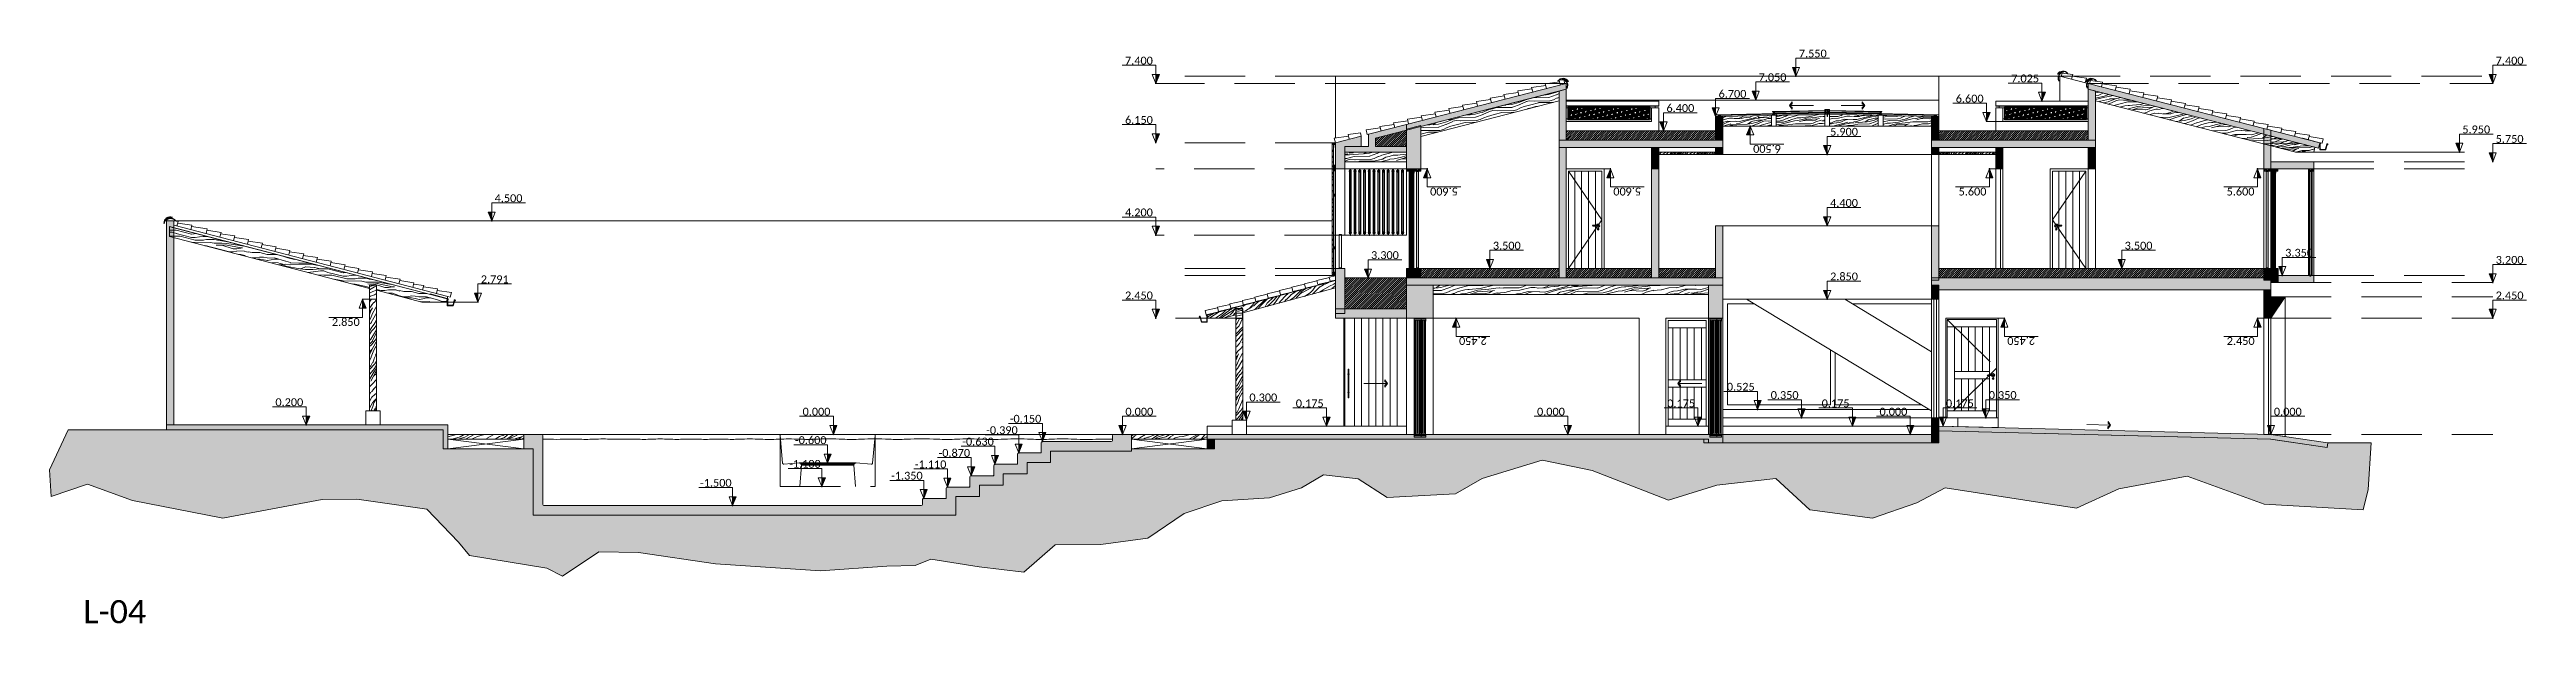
# Model space of a CAD drawing. Header units: metres. Extents: x -197 to 1099, y -24 to 14.
# Drawn here: x 90.2 to 142.4, y -4 to 8.1 of the extents above; entities that cross this region are included whole.
import ezdxf
from ezdxf.enums import TextEntityAlignment as Align

# ---------------------------------------------------------------- set-up
doc = ezdxf.new("R2010")
doc.units = ezdxf.units.M
doc.header["$LTSCALE"] = 0.001
doc.header["$PDMODE"] = 34
doc.header["$PDSIZE"] = 0.01
doc.linetypes.add('HIDDENX2', pattern=[19.05, 12.7, -6.35])
doc.linetypes.add('OCULTA3', pattern=[0.45, 0.3, -0.15])
doc.layers.get('0').update_dxf_attribs({"lineweight": 13, "true_color": 0x000000})
doc.layers.get('Defpoints').update_dxf_attribs({"lineweight": 13, "true_color": 0x000000})
for name, color, linetype, lineweight, true_color in [('Jach-Anotaciones-CalidaddeLínea  0.13', 7, 'Continuous', 13, 0x000000), ('Jach-Anotaciones-CalidaddeLínea 0.05', 7, 'Continuous', 5, 0x000000), ('Jach-Anotaciones-CalidaddeLínea 0.09', 7, 'Continuous', 9, 0x000000), ('Jach-Anotaciones-Hatch-Lum100%', 7, 'Continuous', 13, 0x000000), ('Jach-Anotaciones-Hatch-Lum30%', 7, 'Continuous', 13, 0xb3b3b3), ('Jach-Anotaciones-Hatch-Lum50%', 9, 'Continuous', 13, 0x808080), ('Jach-Anotaciones-Hatch-Lum60%', 7, 'Continuous', 13, 0x666666), ('Jach-Anotaciones-Hatch-Lum80%', 250, 'Continuous', 13, 0x333333), ('JACH-Anotaciones-Lineas-REFERENCIAS', 7, 'Continuous', 13, 0x000000), ('Jach-Anotaciones-LineasDetalle0.09mm', 7, 'Continuous', 15, 0x000000), ('Jach-Anotaciones-LineasDetalle0.15mm', 7, 'Continuous', 15, 0x000000), ('Jach-Anotaciones-LineasDetalle0.18mm', 7, 'Continuous', 18, 0x000000), ('JACH-Anotaciones-Textos-Lum75% @ 0.075', 7, 'Continuous', 13, 0x404040), ('JACH-Arq-Lineas-Proyeccion', 250, 'HIDDENX2', 13, 0x333333), ('JACH-Arq-Lineas-Proyeccion Niveles cortes', 9, 'HIDDENX2', 13, 0x808080), ('JACH-Arq-Muros01-Carga', 7, 'Continuous', 25, 0x000000), ('JACH-Arq-Puertas01-', 7, 'Continuous', 13, 0x404040)]:
    doc.layers.add(name, color=color, linetype=linetype, lineweight=lineweight, true_color=true_color)
doc.layers.add('PDF_Geometry', color=7, linetype='Continuous', true_color=0x4b4b4b)
doc.styles.add('00e-Annotative-Titulos-JACH(6.5mm)', font='calibri.ttf', dxfattribs={"height": 6.5})
doc.styles.add('02a-Calibri-JACH(1.8mm)', font='calibri.ttf', dxfattribs={"height": 2.2})
pattern_1 = [(0, (-93.9, -0.012), (0, 6.985), [5.08, -1.905]), (90, (-93.9, -0.012), (-6.985, 4e-16), [5.08, -1.905])]
pattern_2 = [(45, (-160.011958, 0), (-0.0224506403, 0.0224506403), [])]
pattern_3 = [(30, (-313.4573, 0.8244), (-0.4, 0.6928203), [0.16, -0.64]), (38.9726, (-313.234368, 0.454277), (3.7569229083, 3.0928186897), [0.1538832, -15.2344232]), (35.7105, (-313.2653, 0.49185), (5.835388825, 4.292810352), [0.1607984, -7.8791008]), (14.5779, (-313.385296, 0.699692), (8.8210181559, 2.3215476106), [0.2406656, -23.8259016]), (23.6599, (-313.50344, 0.93632), (0.692819725, 0.400001542), [0.1448864, -7.0994208]), (15.0686, (-313.254655, 0.553415), (3.171280634, 0.9071808033), [0.1241936, -12.2951456]), (18.6901, (-313.72914, 0.81525), (0.692820377, 0.400000373), [0.3263376, -3.7528776]), (35.7105, (-313.19837, 0.39192), (5.835388825, 4.292810352), [0.0803992, -7.9595]), (30, (-313.3733, 0.6789), (-0.4, 0.6928203), [0.08, -0.72]), (30, (-313.5599, 0.68205), (-0.4, 0.6928203), [0.24, -0.56]), (41.3099, (-313.4813, 0.86597), (2.37128216, 2.292818455), [0.081584, -3.9976312]), (32.7263, (-313.40258, 0.569626), (13.4564082578, 8.692817682), [0.1681904, -16.6508464]), (22.4054, (-313.355937, 0.56884), (5.942559959, 2.5071839963), [0.1210616, -11.9851336]), (30, (-313.2386, 0.2856), (-0.4, 0.6928203), [0.16, -0.64]), (28.8309, (-313.28786, 0.210928), (0.6928201428, 0.4000006054), [0.3920816, -38.81608]), (30, (-313.5879, 0.73054), (-0.4, 0.6928203), [0.08, -0.72]), (30, (-313.5506, 0.826), (-0.4, 0.6928203), [0.08, -0.72]), (30, (-313.89835, 0.7083), (-0.4, 0.6928203), [0.12, -0.68]), (20.5377, (-313.73129, 0.85096), (0.69282022, 0.4000003), [0.2433104, -4.6228992]), (30, (-313.953, 0.723), (-0.4, 0.6928203), [0.16, -0.64]), (30, (-313.6692, 0.0554), (-0.4, 0.6928203), [0.088, -0.712]), (30, (-313.3359, 0.2941), (-0.4, 0.6928203), [0.08, -0.72]), (30, (-313.7012, 0.11085), (-0.4, 0.6928203), [0.168, -0.632]), (35.4403, (-313.37186, 0.35642), (6.5282051098, 4.6928165894), [0.16876, -16.7072576]), (30, (-313.3969, 0.41585), (-0.4, 0.6928203), [0.152, -0.648]), (30, (-313.7652, 0.2217), (-0.4, 0.6928203), [0.088, -0.712]), (28.8309, (-313.74606, 0.380554), (0.6928201428, 0.4000006054), [0.3920816, -38.81608]), (30, (-313.7197, 0.4789), (-0.4, 0.6928203), [0.08, -0.72]), (30, (-313.801, 0.4597), (-0.4, 0.6928203), [0.08, -0.72]), (30, (-313.5239, 0.6197), (-0.4, 0.6928203), [0.16, -0.64]), (30, (-313.6704, 0.55355), (-0.4, 0.6928203), [0.08, -0.72]), (30, (-313.857, 0.5567), (-0.4, 0.6928203), [0.16, -0.64]), (49.6538, (-313.501927, 0.3737), (6.021025898, 7.171277634), [0.1189288, -11.7739248]), (41.3099, (-313.7317, 0.4997), (2.37128216, 2.292818455), [0.081584, -3.9976312]), (41.3099, (-313.43458, 0.62505), (2.37128216, 2.292818455), [0.081584, -3.9976312]), (35.7105, (-313.794424, 0.76832), (5.835388825, 4.292810352), [0.0803992, -7.9595]), (19.6952, (-314.0372, 0.69282), (4.556919801, 1.707183342), [0.0894424, -8.854828]), (18.6901, (-313.59299, 0.09943), (0.692820377, 0.400000373), [0.081584, -3.9976312]), (120, (-313.5157, 0.1256), (-0.6928203, -0.4), [0, -0.8]), (16.6076, (-313.8852, 0.42955), (13.3779334605, 4.028739906), [0.172696, -17.0969232]), (41.3099, (-313.51858, 0.77054), (2.37128216, 2.292818455), [0.081584, -3.9976312]), (40.3048, (-313.26658, 0.33407), (3.06410305, 2.692817498), [0.0894424, -8.854828]), (18.6901, (-313.65042, 0.5189), (0.692820377, 0.400000373), [0.081584, -3.9976312]), (18.6901, (-313.60114, 0.59355), (0.692820377, 0.400000373), [0.081584, -3.9976312]), (11.5651, (-313.8452, 0.36027), (0.69281971, 0.40000073), [0.1011928, -2.4286288]), (15.9638, (-313.90499, 0.63983), (0.69281955, 0.4000007), [0.3298488, -2.9686352]), (13.3008, (-313.794424, 0.76832), (5.649739725, 1.41436368), [0.2505672, -8.101676]), (30, (-313.8144, 0.803), (-0.4, 0.6928203), [0.096, -0.704]), (15.9638, (-313.5557, 0.19485), (0.69281955, 0.4000007), [0.3298488, -2.9686352]), (15.9638, (-313.65299, 0.20335), (0.69281955, 0.4000007), [0.3298488, -2.9686352]), (15.9638, (-313.68899, 0.2657), (0.69281955, 0.4000007), [0.3298488, -2.9686352]), (19.6952, (-313.9412, 0.52654), (4.556919801, 1.707183342), [0.0894424, -8.854828]), (15.9638, (-313.71842, 0.63669), (0.69281955, 0.4000007), [0.164924, -3.13356]), (19.6952, (-313.8132, 0.30484), (4.556919801, 1.707183342), [0.0894424, -8.854828]), (27.6141, (-313.424932, 0.464344), (0.692819795, 0.400000828), [0.1921664, -19.024492]), (19.6952, (-313.57314, 0.54505), (4.556919801, 1.707183342), [0.0894424, -8.854828]), (42.5288, (-313.48893, 0.575195), (2.371281902, 2.292820032), [0.073756, -7.3018792]), (19.5626, (-313.793199, 0.2702), (8.4210174707, 3.0143693812), [0.3091152, -30.602364]), (21.8699, (-313.50193, 0.3737), (0.692820046, 0.399999617), [0.1131368, -5.5437168]), (34.7636, (-313.72899, 0.334985), (7.221026939, 5.092814379), [0.1926656, -9.4406096]), (30, (-313.5707, 0.44484), (-0.4, 0.6928203), [0.248, -0.552]), (14.7449, (-313.9932, 0.61661), (3.171280421, 0.907180725), [0.0912144, -9.0301888]), (20.5377, (-313.5157, 0.12557), (0.69282022, 0.4000003), [0.2433104, -4.6228992]), (10.0169, (-313.7452, 0.18706), (2.478460616, 0.507180097), [0.0936376, -9.2701216]), (30, (-313.42, 0.9198), (-0.4, 0.6928203), [0.04, -0.76]), (30, (-313.244, 0.615), (-0.4, 0.6928203), [0.08, -0.72]), (41.3099, (-313.10001, 0.36557), (2.37128216, 2.292818455), [0.081584, -3.9976312]), (30, (-313.1331, 0.43885), (-0.4, 0.6928203), [0.144, -0.656]), (13.3008, (-313.352014, 0.802046), (5.649739725, 1.41436368), [0.0835224, -8.2687208]), (18.0207, (-313.261086, 0.660554), (14.7640249514, 4.827958038), [0.1472056, -26.8405152]), (120, (-313.1, 0.3656), (-0.6928203, -0.4), [0, -0.8]), (30, (-313.0387, 0.4194), (-0.4, 0.6928203), [0.072, -0.728]), (30, (-313.1147, 0.5511), (-0.4, 0.6928203), [0.072, -0.728]), (30, (-313.1347, 0.5857), (-0.4, 0.6928203), [0.072, -0.728]), (6.0376, (-313.27073, 0.82126), (6.049736941, 0.72154829), [0.0787912, -7.8002896]), (18.5163, (-313.318732, 0.9044), (3.8641637922, 1.30707195732), [0.0734704, -52.17242]), (11.5651, (-313.17473, 0.65498), (0.69281971, 0.40000073), [0.0758944, -2.4539264]), (17.4712, (-313.37073, 0.99447), (3.864101678, 1.30718008), [0.073756, -7.3018792])]
pattern_4 = [(15, (-313.64202, -49.71884), (-0.07764571, 0.28977775), [0.06, -0.24]), (23.9726, (-313.597196, -49.874548), (1.66102096667, 0.7556513433), [0.0577062, -5.7129087]), (20.7105, (-313.604753, -49.857938), (2.5303551931, 0.9885849835), [0.0602994, -2.9546628]), (359.5779, (-313.628047, -49.771005), (3.420491245, -0.0152267632), [0.0902496, -8.9347131]), (8.6599, (-313.647874, -49.673825), (0.2897776808, 0.07764633), [0.0543324, -2.6622828]), (0.0686, (-313.594923, -49.83667), (1.236756576, 0.0208055781), [0.0465726, -4.6106796]), (3.6901, (-313.74138, -49.695774), (0.2897778036, 0.0776458436), [0.1223766, -1.4073291]), (20.7105, (-313.590208, -49.900628), (2.5303551931, 0.9885849835), [0.0301497, -2.9848125]), (15, (-313.62572, -49.7797), (-0.07764571, 0.28977775), [0.03, -0.27]), (15, (-313.693, -49.76045), (-0.07764571, 0.28977775), [0.09, -0.21]), (26.3099, (-313.64668, -49.70146), (1.081465411, 0.600359841), [0.030594, -1.4991117]), (17.7263, (-313.64693, -49.81644), (5.7179096389, 1.84269088743), [0.0630714, -6.2440674]), (7.4054, (-313.630112, -49.821252), (2.395867165, 0.3313897797), [0.0453981, -4.4944251]), (15, (-313.6151, -49.93525), (-0.07764571, 0.28977775), [0.06, -0.24]), (13.8309, (-313.640191, -49.957503), (0.28977774135, 0.07764595031), [0.1470306, -14.55603]), (15, (-313.69843, -49.74017), (-0.07764571, 0.28977775), [0.03, -0.27]), (15, (-313.67566, -49.70922), (-0.07764571, 0.28977775), [0.03, -0.27]), (15, (-313.81305, -49.71808), (-0.07764571, 0.28977775), [0.045, -0.255]), (5.5377, (-313.73869, -49.68263), (0.28977774, 0.077645832), [0.0912414, -1.7335872]), (15, (-313.83142, -49.70748), (-0.07764571, 0.28977775), [0.06, -0.24]), (15, (-313.7934, -49.97682), (-0.07764571, 0.28977775), [0.033, -0.267]), (15, (-313.6495, -49.92273), (-0.07764571, 0.28977775), [0.03, -0.27]), (15, (-313.79962, -49.95364), (-0.07764571, 0.28977775), [0.063, -0.237]), (20.4403, (-313.656497, -49.89665), (2.82013208377, 1.0662333484), [0.063285, -6.2652216]), (15, (-313.6598, -49.8727), (-0.07764571, 0.28977775), [0.057, -0.243]), (15, (-313.81205, -49.90727), (-0.07764571, 0.28977775), [0.033, -0.267]), (13.8309, (-313.789698, -49.851589), (0.28977774135, 0.07764595031), [0.1470306, -14.55603]), (15, (-313.7706, -49.81852), (-0.07764571, 0.28977775), [0.03, -0.27]), (15, (-313.8019, -49.8176), (-0.07764571, 0.28977775), [0.03, -0.27]), (15, (-313.686, -49.78653), (-0.07764571, 0.28977775), [0.06, -0.24]), (15, (-313.7455, -49.79627), (-0.07764571, 0.28977775), [0.03, -0.27]), (15, (-313.81278, -49.77702), (-0.07764571, 0.28977775), [0.06, -0.24]), (34.6538, (-313.701933, -49.877766), (2.8769728669, 2.0132122878), [0.0445983, -4.4152218]), (26.3099, (-313.772936, -49.80983), (1.081465411, 0.600359841), [0.030594, -1.4991117]), (26.3099, (-313.65314, -49.79326), (1.081465411, 0.600359841), [0.030594, -1.4991117]), (20.7105, (-313.76958, -49.706437), (2.5303551931, 0.9885849835), [0.0301497, -2.9848125]), (4.6952, (-313.864847, -49.710222), (1.8163117824, 0.1760980683), [0.0335409, -3.3205605]), (3.6901, (-313.76154, -49.968277), (0.2897778036, 0.0776458436), [0.030594, -1.4991117]), (105, (-313.731, -49.9663), (-0.28977775, -0.07764571), [0, -0.3]), (1.6076, (-313.835342, -49.820338), (5.23680226775, 0.1608749846), [0.064761, -6.4113462]), (26.3099, (-313.66945, -49.732405), (1.081465411, 0.600359841), [0.030594, -1.4991117]), (25.3048, (-313.62053, -49.914965), (1.3712432716, 0.6780051528), [0.0335409, -3.3205605]), (3.6901, (-313.74163, -49.810757), (0.2897778036, 0.0776458436), [0.030594, -1.4991117]), (3.6901, (-313.716533, -49.788503), (0.2897778036, 0.0776458436), [0.030594, -1.4991117]), (356.5651, (-313.82758, -49.84932), (0.289777597, 0.077646036), [0.0379473, -0.9107358]), (0.9638, (-313.8221, -49.74225), (0.289777537, 0.077646043), [0.1236933, -1.1132382]), (358.3008, (-313.76958, -49.706437), (2.1837351633, -0.036033688), [0.0939627, -3.0381285]), (15, (-313.77346, -49.69195), (-0.07764571, 0.28977775), [0.036, -0.264]), (0.9638, (-313.73877, -49.93733), (0.289777537, 0.077646043), [0.1236933, -1.1132382]), (0.9638, (-313.773184, -49.92481), (0.289777537, 0.077646043), [0.1236933, -1.1132382]), (0.9638, (-313.78017, -49.89873), (0.289777537, 0.077646043), [0.1236933, -1.1132382]), (4.6952, (-313.846212, -49.77977), (1.8163117824, 0.1760980683), [0.0335409, -3.3205605]), (0.9638, (-313.75483, -49.761494), (0.289777537, 0.077646043), [0.0618465, -1.175085]), (4.6952, (-313.821366, -49.872498), (1.8163117824, 0.1760980683), [0.0335409, -3.3205605]), (12.6141, (-313.665246, -49.852406), (0.289777637, 0.07764606472), [0.0720624, -7.1341845]), (4.6952, (-313.711098, -49.808787), (1.8163117824, 0.1760980683), [0.0335409, -3.3205605]), (27.5288, (-313.67767, -49.806042), (1.0814654707, 0.6003604374), [0.0276585, -2.7382047]), (4.5626, (-313.817483, -49.886987), (3.34284542379, 0.27455157553), [0.1159182, -11.4758865]), (6.8699, (-313.701933, -49.877766), (0.2897776104, 0.0776456016), [0.0424263, -2.0788938]), (19.7636, (-313.787937, -49.869752), (3.1099101626, 1.1438781151), [0.0722496, -3.5402286]), (15, (-313.71994, -49.84532), (-0.07764571, 0.28977775), [0.093, -0.207]), (359.7449, (-313.856306, -49.742098), (1.2367564913, 0.0208055703), [0.0342054, -3.3863208]), (5.5377, (-313.731007, -49.96631), (0.28977774, 0.077645832), [0.0912414, -1.7335872]), (355.0169, (-313.808166, -49.92176), (0.9469788701, -0.0568404208), [0.0351141, -3.4762956]), (15, (-313.61926, -49.6879), (-0.07764571, 0.28977775), [0.015, -0.285]), (15, (-313.5851, -49.8154), (-0.07764571, 0.28977775), [0.03, -0.27]), (26.3099, (-313.55714, -49.91972), (1.081465411, 0.600359841), [0.030594, -1.4991117]), (15, (-313.562, -49.88997), (-0.07764571, 0.28977775), [0.054, -0.246]), (358.3008, (-313.606057, -49.73716), (2.1837351633, -0.036033688), [0.0313209, -3.1007703]), (3.0207, (-313.586854, -49.797237), (5.81644518364, 0.315839444), [0.0552021, -10.0651932]), (105, (-313.55714, -49.91972), (-0.28977775, -0.07764571), [0, -0.3]), (15, (-313.52972, -49.90616), (-0.07764571, 0.28977775), [0.027, -0.273]), (15, (-313.54447, -49.8511), (-0.07764571, 0.28977775), [0.027, -0.273]), (15, (-313.54835, -49.8366), (-0.07764571, 0.28977775), [0.027, -0.273]), (351.0376, (-313.57475, -49.73809), (2.2613803473, -0.3258093788), [0.0295467, -2.9251086]), (3.5163, (-313.5840674, -49.7033158), (1.526546519916, 0.09840576659), [0.0275514, -19.5646575]), (356.5651, (-313.556115, -49.80764), (0.289777597, 0.077646036), [0.0284604, -0.9202224]), (2.4712, (-313.59416, -49.665645), (1.526534515, 0.0984509597), [0.0276585, -2.7382047])]
pattern_5 = [(0, (-313.787201, -0.1), (0.0635, 0.015875), [0.254, -0.127]), (90, (-313.787201, -0.1), (-0.015875, -0.0635), [0.254, -0.127])]
pattern_6 = [(0, (169.421, 45.032), (0, 6.985), [5.08, -1.905]), (90, (169.421, 45.032), (-6.985, 4e-16), [5.08, -1.905])]
pattern_7 = [(45, (-0.0198, 0.42144), (-0.2828427, 0.2828427), [0.08, -0.32]), (53.9726, (0.135765, 0.27153), (1.4142142423, 1.979898324), [0.0769416, -7.6172116]), (50.7105, (0.115966, 0.28567), (2.262745848, 2.828423075), [0.0803992, -3.9395504]), (29.5779, (0.031113, 0.370524), (3.9597942576, 2.262745145), [0.1203328, -11.9129508]), (38.6599, (-0.05657, 0.46952), (0.282842224, 0.28284338), [0.0724432, -3.5497104]), (30.0686, (0.113137, 0.316784), (1.414213099, 0.848528596), [0.0620968, -6.1475728]), (33.6901, (-0.14991, 0.38184), (0.28284269, 0.2828429), [0.1631688, -1.8764388]), (50.7105, (0.16122, 0.246073), (2.262745848, 2.828423075), [0.0401996, -3.97975]), (45, (0.0396, 0.36204), (-0.2828427, 0.2828427), [0.04, -0.36]), (45, (-0.0509, 0.3394), (-0.2828427, 0.2828427), [0.12, -0.28]), (56.3099, (-0.03677, 0.43841), (0.8485288, 1.414212773), [0.040792, -1.9988156]), (47.7263, (0.039598, 0.30547), (5.3740127468, 5.939695919), [0.0840952, -8.3254232]), (37.4054, (0.062225, 0.311127), (2.5455825855, 1.9799007337), [0.0605308, -5.9925668]), (45, (0.15556, 0.1895), (-0.2828427, 0.2828427), [0.08, -0.32]), (43.8309, (0.141421, 0.147078), (0.28284254707, 0.28284298153), [0.1960408, -19.40804]), (45, (-0.0707, 0.3592), (-0.2828427, 0.2828427), [0.04, -0.36]), (45, (-0.06505, 0.41012), (-0.2828427, 0.2828427), [0.04, -0.36]), (45, (-0.2178, 0.3083), (-0.2828427, 0.2828427), [0.06, -0.34]), (35.5377, (-0.155563, 0.39881), (0.282842625, 0.282842844), [0.1216552, -2.3114496]), (45, (-0.24607, 0.3083), (-0.2828427, 0.2828427), [0.08, -0.32]), (45, (-0.02263, 0.02263), (-0.2828427, 0.2828427), [0.044, -0.356]), (45, (0.1075, 0.181), (-0.2828427, 0.2828427), [0.04, -0.36]), (45, (-0.04525, 0.04525), (-0.2828427, 0.2828427), [0.084, -0.316]), (50.4403, (0.082024, 0.206475), (2.5455858032, 3.1112682773), [0.08438, -8.3536288]), (45, (0.06223, 0.23193), (-0.2828427, 0.2828427), [0.076, -0.324]), (45, (-0.0905, 0.0905), (-0.2828427, 0.2828427), [0.044, -0.356]), (43.8309, (-0.101823, 0.169706), (0.28284254707, 0.28284298153), [0.1960408, -19.40804]), (45, (-0.10182, 0.2206), (-0.2828427, 0.2828427), [0.04, -0.36]), (45, (-0.1386, 0.2008), (-0.2828427, 0.2828427), [0.04, -0.36]), (45, (-0.02546, 0.31396), (-0.2828427, 0.2828427), [0.08, -0.32]), (45, (-0.0877, 0.26304), (-0.2828427, 0.2828427), [0.04, -0.36]), (45, (-0.1782, 0.2404), (-0.2828427, 0.2828427), [0.08, -0.32]), (64.6538, (0.01697, 0.19799), (1.979900593, 4.242639224), [0.0594644, -5.8869624]), (56.3099, (-0.11031, 0.2291), (0.8485288, 1.414212773), [0.040792, -1.9988156]), (56.3099, (0.01697, 0.3281), (0.8485288, 1.414212773), [0.040792, -1.9988156]), (50.7105, (-0.175362, 0.350725), (2.262745848, 2.828423075), [0.0401996, -3.97975]), (34.6952, (-0.282843, 0.282843), (1.979897481, 1.414215056), [0.0447212, -4.427414]), (33.6901, (0.008485, 0.05374), (0.28284269, 0.2828429), [0.040792, -1.9988156]), (135, (0.04243, 0.07637), (-0.2828427, -0.2828427), [0, -0.4]), (31.6076, (-0.175362, 0.175362), (5.9396884082, 3.6769639432), [0.086348, -8.5484616]), (56.3099, (-0.04243, 0.387495), (0.8485288, 1.414212773), [0.040792, -1.9988156]), (55.3048, (0.135765, 0.209304), (1.131371909, 1.697055096), [0.0447212, -4.427414]), (33.6901, (-0.07354, 0.2489), (0.28284269, 0.2828429), [0.040792, -1.9988156]), (33.6901, (-0.0594, 0.29133), (0.28284269, 0.2828429), [0.040792, -1.9988156]), (26.5651, (-0.14708, 0.14708), (0.28284232, 0.28284298), [0.0505964, -1.2143144]), (30.9638, (-0.21213, 0.27436), (0.28284225, 0.28284295), [0.1649244, -1.4843176]), (28.3008, (-0.175362, 0.350725), (2.545582627, 1.414215323), [0.1252836, -4.050838]), (45, (-0.1895, 0.36487), (-0.2828427, 0.2828427), [0.048, -0.352]), (30.9638, (0.01414, 0.10465), (0.28284225, 0.28284295), [0.1649244, -1.4843176]), (30.9638, (-0.03394, 0.09617), (0.28284225, 0.28284295), [0.1649244, -1.4843176]), (30.9638, (-0.0594, 0.12162), (0.28284225, 0.28284295), [0.1649244, -1.4843176]), (34.6952, (-0.21496, 0.21496), (1.979897481, 1.414215056), [0.0447212, -4.427414]), (30.9638, (-0.12162, 0.29698), (0.28284225, 0.28284295), [0.082462, -1.56678]), (34.6952, (-0.12445, 0.12445), (1.979897481, 1.414215056), [0.0447212, -4.427414]), (42.6141, (0.042426, 0.25173), (0.2828423503, 0.282843044), [0.0960832, -9.512246]), (34.6952, (-0.039598, 0.27153), (1.979897481, 1.414215056), [0.0447212, -4.427414]), (57.5288, (-0.00283, 0.296985), (0.84852847, 1.414213501), [0.036878, -3.6509396]), (34.5626, (-0.110309, 0.110309), (3.6769510269, 2.5455884679), [0.1545576, -15.301182]), (36.8699, (0.01697, 0.19799), (0.282842628, 0.282842492), [0.0565684, -2.7718584]), (49.7636, (-0.08768, 0.149907), (2.828429529, 3.394110117), [0.0963328, -4.7203048]), (45, (-0.02546, 0.22345), (-0.2828427, 0.2828427), [0.124, -0.276]), (29.7449, (-0.25173, 0.25173), (1.414213006, 0.848528531), [0.0456072, -4.5150944]), (35.5377, (0.042426, 0.07637), (0.282842625, 0.282842844), [0.1216552, -2.3114496]), (25.0169, (-0.076368, 0.076368), (1.131370625, 0.565685582), [0.0468188, -4.6350608]), (45, (-0.01414, 0.47235), (-0.2828427, 0.2828427), [0.02, -0.38]), (45, (0.1103, 0.3479), (-0.2828427, 0.2828427), [0.04, -0.36]), (56.3099, (0.21213, 0.24607), (0.8485288, 1.414212773), [0.040792, -1.9988156]), (45, (0.18668, 0.2772), (-0.2828427, 0.2828427), [0.072, -0.328]), (28.3008, (0.03394, 0.424264), (2.545582627, 1.414215323), [0.0417612, -4.1343604]), (33.0207, (0.096167, 0.367696), (6.5056927557, 4.2423300984), [0.0736028, -13.4202576]), (135, (0.21213, 0.24607), (-0.2828427, -0.2828427), [0, -0.4]), (45, (0.23476, 0.28), (-0.2828427, 0.2828427), [0.036, -0.364]), (45, (0.181, 0.33375), (-0.2828427, 0.2828427), [0.036, -0.364]), (45, (0.16688, 0.3479), (-0.2828427, 0.2828427), [0.036, -0.364]), (21.0376, (0.07071, 0.444063), (2.828423357, 1.131374633), [0.0393956, -3.9001448]), (33.5163, (0.0367696, 0.478004), (1.697100244, 1.1313268716), [0.0367352, -26.08621]), (26.5651, (0.13859, 0.37618), (0.28284232, 0.28284298), [0.0379472, -1.2269632]), (32.4712, (0, 0.514774), (1.697056253, 1.131371053), [0.036878, -3.6509396])]
pattern_8 = [(0, (-117.5066, -3.5), (0, 6.985), [5.08, -1.905]), (90, (-117.5066, -3.5), (-6.985, 4e-16), [5.08, -1.905])]

msp = doc.modelspace()

# ---------------------------------------------------------------- texts
at = {"layer": 'Defpoints', "color": 1, "ltscale": 100, "style": '00e-Annotative-Titulos-JACH(6.5mm)'}
msp.add_text('L-04', height=0.4875, dxfattribs=at).set_placement((91.589, -3.73619), align=Align.MIDDLE_CENTER)

# ---------------------------------------------------------------- blocks, each defined once
blk = doc.blocks.new('A$C20b43d2c')
at = {"lineweight": 0, "ltscale": 100}
blk.add_lwpolyline([(-0.184, 0.049, -2.05129), (-0.173, 0.063), (-0.148, -0.036, 0.34454), (-0.139, -0.044), (-0.044, -0.044, 0.414214), (-0.034, -0.034), (-0.034, 0.086, 0.707962), (-0.044, 0.09), (-0.052, 0.081)], format="xyb", dxfattribs=at)
blk.add_lwpolyline([(0.338, 0.182), (0.333, 0.195), (-0.026, 0.097), (-0.026, -0.052), (-0.151, -0.052), (-0.181, 0.061)], dxfattribs=at)
blk = doc.blocks.new('A$Cd55f58f5')
at = {"layer": 'JACH-Arq-Muros01-Carga', "lineweight": 0, "ltscale": 100}
blk.add_blockref('A$C20b43d2c', (0.026, -0.097), dxfattribs=at)
blk = doc.blocks.new('A$Cd64beb1d')
at = {"layer": 'Jach-Anotaciones-Hatch-Lum60%', "ltscale": 100}
for points in [[(0.18, 1.92), (0.33, 1.92), (0.33, 0.975), (0.18, 0.975)], [(0.33, 1.92), (0.48, 1.92), (0.48, 0.975), (0.33, 0.975)], [(0.48, 1.92), (0.62, 1.92), (0.62, 0.975), (0.48, 0.975)], [(0.62, 1.92), (0.77, 1.92), (0.77, 0.975), (0.62, 0.975)], [(0.77, 1.92), (0.92, 1.92), (0.92, 0.975), (0.77, 0.975)], [(0.18, 0.825), (0.33, 0.825), (0.33, 0.15), (0.18, 0.15)], [(0.33, 0.825), (0.48, 0.825), (0.48, 0.15), (0.33, 0.15)], [(0.48, 0.825), (0.62, 0.825), (0.62, 0.15), (0.48, 0.15)], [(0.62, 0.825), (0.77, 0.825), (0.77, 0.15), (0.62, 0.15)], [(0.77, 0.825), (0.92, 0.825), (0.92, 0.15), (0.77, 0.15)]]:
    blk.add_lwpolyline(points, close=True, dxfattribs=at)
at = {"layer": 'Jach-Anotaciones-LineasDetalle0.09mm', "ltscale": 100}
for points in [[(0, 2.1), (1.1, 2.1), (1.1, 0), (0, 0)], [(0.03, 2.07), (1.07, 2.07), (1.07, 0), (0.03, 0)], [(0.03, 2.07), (1.07, 2.07), (1.07, 0), (0.03, 0)]]:
    blk.add_lwpolyline(points, close=True, dxfattribs=at)
at = {"layer": 'Jach-Anotaciones-LineasDetalle0.15mm', "ltscale": 100}
for points in [[(0.03, 1.92), (1.07, 1.92), (1.07, 2.07), (0.03, 2.07)], [(0.03, 1.92), (0.18, 1.92), (0.18, 0.15), (0.03, 0.15)], [(0.03, 0), (1.07, 0), (1.07, 0.15), (0.03, 0.15)]]:
    blk.add_lwpolyline(points, close=True, dxfattribs=at)
for points in [[(0.92, 0.91), (0.92, 1.92), (1.07, 1.92), (1.07, 0.15), (0.92, 0.15), (0.92, 0.89)], [(0.92, 0.91), (0.92, 0.975), (0.18, 0.975), (0.18, 0.825), (0.92, 0.825), (0.92, 0.89)]]:
    blk.add_lwpolyline(points, dxfattribs=at)
at = {"layer": 'Jach-Anotaciones-LineasDetalle0.15mm'}
blk.add_lwpolyline([(0.873, 0.89), (0.995, 0.89, 1.000001), (0.995, 0.91), (0.893, 0.91)], format="xyb", close=True, dxfattribs=at)
blk.add_lwpolyline([(0.993, 0.838), (0.997, 0.838), (0.997, 0.815), (0.993, 0.815)], close=True, dxfattribs=at)
blk.add_circle((0.995, 0.827), 0.0182, dxfattribs=at)
blk.add_arc((0.995, 0.9), 0.035, 196.6015, 163.3985, dxfattribs=at)
blk = doc.blocks.new('A$C51db089b')
at = {"layer": 'Jach-Anotaciones-Hatch-Lum50%', "lineweight": 0, "ltscale": 100}
h = blk.add_hatch(color=256, dxfattribs=at)
h.dxf.hatch_style = 1
h.paths.add_polyline_path([(0, 0.078), (0.055, 0.117), (0.055, 0.155)])
h = blk.add_hatch(color=256, dxfattribs=at)
h.dxf.hatch_style = 1
h.paths.add_polyline_path([(0, 0.078), (0.055, 0.038), (0.055, 0)])
at = {"lineweight": 0, "ltscale": 100}
for points in [[(0, 0.078), (0.055, 0.117), (0.055, 0.155)], [(0, 0.078), (0.055, 0.038), (0.055, 0)]]:
    blk.add_lwpolyline(points, close=True, dxfattribs=at)
blk.add_lwpolyline([(0.5, 0.078), (0, 0.078)], dxfattribs=at)
blk = doc.blocks.new('*U630')
at = {"lineweight": 0, "ltscale": 100}
h = blk.add_hatch(dxfattribs=at)
h.set_pattern_fill('ANGLE', color=256)
h.set_pattern_definition(pattern_6)
h.paths.add_polyline_path([(0, 2.5), (0, 0), (1, 2.5)])
h = blk.add_hatch(color=256, dxfattribs=at)
h.dxf.hatch_style = 1
h.paths.add_polyline_path([(0, 2.5), (0, 0), (1, 2.5)])
for points in [[(0, 5.1), (-9.47, 5.1)], [(0, 5.1), (0, 1.25)]]:
    blk.add_lwpolyline(points, dxfattribs=at)
for points in [[(0, 0), (1, 2.5), (-1, 2.5)], [(0, 2.5), (0, 0), (1, 2.5)]]:
    blk.add_lwpolyline(points, close=True, dxfattribs=at)
blk.add_point((0, 0), dxfattribs=at)
at = {"lineweight": 0, "ltscale": 100, "style": '02a-Calibri-JACH(1.8mm)'}
blk.add_attdef('ALT', text='', height=2.2, dxfattribs=at).set_placement((-4.73, 6.4), align=Align.MIDDLE_CENTER)
blk = doc.blocks.new('*U631')
at = {"lineweight": 0, "ltscale": 100}
h = blk.add_hatch(dxfattribs=at)
h.set_pattern_fill('ANGLE', color=256)
h.set_pattern_definition(pattern_6)
h.paths.add_polyline_path([(0, 2.5), (0, 0), (1, 2.5)])
h = blk.add_hatch(color=256, dxfattribs=at)
h.dxf.hatch_style = 1
h.paths.add_polyline_path([(0, 2.5), (0, 0), (1, 2.5)])
for points in [[(0, 5.1), (-9.47, 5.1)], [(0, 5.1), (0, 1.25)]]:
    blk.add_lwpolyline(points, dxfattribs=at)
for points in [[(0, 0), (1, 2.5), (-1, 2.5)], [(0, 2.5), (0, 0), (1, 2.5)]]:
    blk.add_lwpolyline(points, close=True, dxfattribs=at)
blk.add_point((0, 0), dxfattribs=at)
at = {"lineweight": 0, "ltscale": 100, "style": '02a-Calibri-JACH(1.8mm)'}
blk.add_attdef('ALT', text='', height=2.2, dxfattribs=at).set_placement((-4.73, 6.4), align=Align.MIDDLE_CENTER)
blk = doc.blocks.new('*U632')
at = {"lineweight": 0, "ltscale": 100}
h = blk.add_hatch(dxfattribs=at)
h.set_pattern_fill('ANGLE', color=256)
h.set_pattern_definition(pattern_6)
h.paths.add_polyline_path([(0, 2.5), (0, 0), (1, 2.5)])
h = blk.add_hatch(color=256, dxfattribs=at)
h.dxf.hatch_style = 1
h.paths.add_polyline_path([(0, 2.5), (0, 0), (1, 2.5)])
for points in [[(0, 5.1), (-9.47, 5.1)], [(0, 5.1), (0, 1.25)]]:
    blk.add_lwpolyline(points, dxfattribs=at)
for points in [[(0, 0), (1, 2.5), (-1, 2.5)], [(0, 2.5), (0, 0), (1, 2.5)]]:
    blk.add_lwpolyline(points, close=True, dxfattribs=at)
blk.add_point((0, 0), dxfattribs=at)
at = {"lineweight": 0, "ltscale": 100, "style": '02a-Calibri-JACH(1.8mm)'}
blk.add_attdef('ALT', text='', height=2.2, dxfattribs=at).set_placement((-4.73, 6.4), align=Align.MIDDLE_CENTER)
blk = doc.blocks.new('*U633')
at = {"lineweight": 0, "ltscale": 100}
h = blk.add_hatch(dxfattribs=at)
h.set_pattern_fill('ANGLE', color=256)
h.set_pattern_definition(pattern_6)
h.paths.add_polyline_path([(0, 2.5), (0, 0), (1, 2.5)])
h = blk.add_hatch(color=256, dxfattribs=at)
h.dxf.hatch_style = 1
h.paths.add_polyline_path([(0, 2.5), (0, 0), (1, 2.5)])
for points in [[(0, 5.1), (-9.47, 5.1)], [(0, 5.1), (0, 1.25)]]:
    blk.add_lwpolyline(points, dxfattribs=at)
for points in [[(0, 0), (1, 2.5), (-1, 2.5)], [(0, 2.5), (0, 0), (1, 2.5)]]:
    blk.add_lwpolyline(points, close=True, dxfattribs=at)
blk.add_point((0, 0), dxfattribs=at)
at = {"lineweight": 0, "ltscale": 100, "style": '02a-Calibri-JACH(1.8mm)'}
blk.add_attdef('ALT', text='', height=2.2, dxfattribs=at).set_placement((-4.73, 6.4), align=Align.MIDDLE_CENTER)
blk = doc.blocks.new('*U634')
at = {"lineweight": 0, "ltscale": 100}
h = blk.add_hatch(dxfattribs=at)
h.set_pattern_fill('ANGLE', color=256)
h.set_pattern_definition(pattern_6)
h.paths.add_polyline_path([(0, 2.5), (0, 0), (1, 2.5)])
h = blk.add_hatch(color=256, dxfattribs=at)
h.dxf.hatch_style = 1
h.paths.add_polyline_path([(0, 2.5), (0, 0), (1, 2.5)])
for points in [[(0, 5.1), (-9.47, 5.1)], [(0, 5.1), (0, 1.25)]]:
    blk.add_lwpolyline(points, dxfattribs=at)
for points in [[(0, 0), (1, 2.5), (-1, 2.5)], [(0, 2.5), (0, 0), (1, 2.5)]]:
    blk.add_lwpolyline(points, close=True, dxfattribs=at)
blk.add_point((0, 0), dxfattribs=at)
at = {"lineweight": 0, "ltscale": 100, "style": '02a-Calibri-JACH(1.8mm)'}
blk.add_attdef('ALT', text='', height=2.2, dxfattribs=at).set_placement((-4.73, 6.4), align=Align.MIDDLE_CENTER)
blk = doc.blocks.new('*U655')
at = {"lineweight": 0, "ltscale": 100}
h = blk.add_hatch(dxfattribs=at)
h.set_pattern_fill('ANGLE', color=256)
h.set_pattern_definition(pattern_6)
h.paths.add_polyline_path([(0, 2.5), (0, 0), (1, 2.5)])
h = blk.add_hatch(color=256, dxfattribs=at)
h.dxf.hatch_style = 1
h.paths.add_polyline_path([(0, 2.5), (0, 0), (1, 2.5)])
for points in [[(0, 5.1), (-9.47, 5.1)], [(0, 5.1), (0, 1.25)]]:
    blk.add_lwpolyline(points, dxfattribs=at)
for points in [[(0, 0), (1, 2.5), (-1, 2.5)], [(0, 2.5), (0, 0), (1, 2.5)]]:
    blk.add_lwpolyline(points, close=True, dxfattribs=at)
blk.add_point((0, 0), dxfattribs=at)
at = {"lineweight": 0, "ltscale": 100, "style": '02a-Calibri-JACH(1.8mm)'}
blk.add_attdef('ALT', text='', height=2.2, dxfattribs=at).set_placement((-4.73, 6.4), align=Align.MIDDLE_CENTER)
blk = doc.blocks.new('*U656')
at = {"lineweight": 0, "ltscale": 100}
h = blk.add_hatch(dxfattribs=at)
h.set_pattern_fill('ANGLE', color=256)
h.set_pattern_definition(pattern_6)
h.paths.add_polyline_path([(0, 2.5), (0, 0), (1, 2.5)])
h = blk.add_hatch(color=256, dxfattribs=at)
h.dxf.hatch_style = 1
h.paths.add_polyline_path([(0, 2.5), (0, 0), (1, 2.5)])
for points in [[(0, 5.1), (-9.47, 5.1)], [(0, 5.1), (0, 1.25)]]:
    blk.add_lwpolyline(points, dxfattribs=at)
for points in [[(0, 0), (1, 2.5), (-1, 2.5)], [(0, 2.5), (0, 0), (1, 2.5)]]:
    blk.add_lwpolyline(points, close=True, dxfattribs=at)
blk.add_point((0, 0), dxfattribs=at)
at = {"lineweight": 0, "ltscale": 100, "style": '02a-Calibri-JACH(1.8mm)'}
blk.add_attdef('ALT', text='', height=2.2, dxfattribs=at).set_placement((-4.73, 6.4), align=Align.MIDDLE_CENTER)
blk = doc.blocks.new('*U657')
at = {"lineweight": 0, "ltscale": 100}
h = blk.add_hatch(dxfattribs=at)
h.set_pattern_fill('ANGLE', color=256)
h.set_pattern_definition(pattern_6)
h.paths.add_polyline_path([(0, 2.5), (0, 0), (1, 2.5)])
h = blk.add_hatch(color=256, dxfattribs=at)
h.dxf.hatch_style = 1
h.paths.add_polyline_path([(0, 2.5), (0, 0), (1, 2.5)])
for points in [[(0, 5.1), (-9.47, 5.1)], [(0, 5.1), (0, 1.25)]]:
    blk.add_lwpolyline(points, dxfattribs=at)
for points in [[(0, 0), (1, 2.5), (-1, 2.5)], [(0, 2.5), (0, 0), (1, 2.5)]]:
    blk.add_lwpolyline(points, close=True, dxfattribs=at)
blk.add_point((0, 0), dxfattribs=at)
at = {"lineweight": 0, "ltscale": 100, "style": '02a-Calibri-JACH(1.8mm)'}
blk.add_attdef('ALT', text='', height=2.2, dxfattribs=at).set_placement((-4.73, 6.4), align=Align.MIDDLE_CENTER)
blk = doc.blocks.new('*U658')
at = {"lineweight": 0, "ltscale": 100}
h = blk.add_hatch(dxfattribs=at)
h.set_pattern_fill('ANGLE', color=256)
h.set_pattern_definition(pattern_6)
h.paths.add_polyline_path([(0, 2.5), (0, 0), (1, 2.5)])
h = blk.add_hatch(color=256, dxfattribs=at)
h.dxf.hatch_style = 1
h.paths.add_polyline_path([(0, 2.5), (0, 0), (1, 2.5)])
for points in [[(0, 5.1), (-9.47, 5.1)], [(0, 5.1), (0, 1.25)]]:
    blk.add_lwpolyline(points, dxfattribs=at)
for points in [[(0, 0), (1, 2.5), (-1, 2.5)], [(0, 2.5), (0, 0), (1, 2.5)]]:
    blk.add_lwpolyline(points, close=True, dxfattribs=at)
blk.add_point((0, 0), dxfattribs=at)
at = {"lineweight": 0, "ltscale": 100, "style": '02a-Calibri-JACH(1.8mm)'}
blk.add_attdef('ALT', text='', height=2.2, dxfattribs=at).set_placement((-4.73, 6.4), align=Align.MIDDLE_CENTER)
blk = doc.blocks.new('*U659')
at = {"lineweight": 0, "ltscale": 100}
h = blk.add_hatch(dxfattribs=at)
h.set_pattern_fill('ANGLE', color=256)
h.set_pattern_definition(pattern_6)
h.paths.add_polyline_path([(0, 2.5), (0, 0), (1, 2.5)])
h = blk.add_hatch(color=256, dxfattribs=at)
h.dxf.hatch_style = 1
h.paths.add_polyline_path([(0, 2.5), (0, 0), (1, 2.5)])
for points in [[(0, 5.1), (-9.47, 5.1)], [(0, 5.1), (0, 1.25)]]:
    blk.add_lwpolyline(points, dxfattribs=at)
for points in [[(0, 0), (1, 2.5), (-1, 2.5)], [(0, 2.5), (0, 0), (1, 2.5)]]:
    blk.add_lwpolyline(points, close=True, dxfattribs=at)
blk.add_point((0, 0), dxfattribs=at)
at = {"lineweight": 0, "ltscale": 100, "style": '02a-Calibri-JACH(1.8mm)'}
blk.add_attdef('ALT', text='', height=2.2, dxfattribs=at).set_placement((-4.73, 6.4), align=Align.MIDDLE_CENTER)
blk = doc.blocks.new('*U660')
at = {"lineweight": 0, "ltscale": 100}
h = blk.add_hatch(dxfattribs=at)
h.set_pattern_fill('ANGLE', color=256)
h.set_pattern_definition(pattern_6)
h.paths.add_polyline_path([(0, 2.5), (0, 0), (1, 2.5)])
h = blk.add_hatch(color=256, dxfattribs=at)
h.dxf.hatch_style = 1
h.paths.add_polyline_path([(0, 2.5), (0, 0), (1, 2.5)])
for points in [[(0, 5.1), (-9.47, 5.1)], [(0, 5.1), (0, 1.25)]]:
    blk.add_lwpolyline(points, dxfattribs=at)
for points in [[(0, 0), (1, 2.5), (-1, 2.5)], [(0, 2.5), (0, 0), (1, 2.5)]]:
    blk.add_lwpolyline(points, close=True, dxfattribs=at)
blk.add_point((0, 0), dxfattribs=at)
at = {"lineweight": 0, "ltscale": 100, "style": '02a-Calibri-JACH(1.8mm)'}
blk.add_attdef('ALT', text='', height=2.2, dxfattribs=at).set_placement((-4.73, 6.4), align=Align.MIDDLE_CENTER)
blk = doc.blocks.new('*U635')
at = {"lineweight": 0, "ltscale": 100}
h = blk.add_hatch(dxfattribs=at)
h.set_pattern_fill('ANGLE', color=256)
h.set_pattern_definition(pattern_6)
h.paths.add_polyline_path([(0, 2.5), (0, 0), (1, 2.5)])
h = blk.add_hatch(color=256, dxfattribs=at)
h.dxf.hatch_style = 1
h.paths.add_polyline_path([(0, 2.5), (0, 0), (1, 2.5)])
for points in [[(0, 5.1), (-9.47, 5.1)], [(0, 5.1), (0, 1.25)]]:
    blk.add_lwpolyline(points, dxfattribs=at)
for points in [[(0, 0), (1, 2.5), (-1, 2.5)], [(0, 2.5), (0, 0), (1, 2.5)]]:
    blk.add_lwpolyline(points, close=True, dxfattribs=at)
blk.add_point((0, 0), dxfattribs=at)
at = {"lineweight": 0, "ltscale": 100, "style": '02a-Calibri-JACH(1.8mm)'}
blk.add_attdef('ALT', text='', height=2.2, dxfattribs=at).set_placement((-4.73, 6.4), align=Align.MIDDLE_CENTER)
blk = doc.blocks.new('*U636')
at = {"lineweight": 0, "ltscale": 100}
h = blk.add_hatch(dxfattribs=at)
h.set_pattern_fill('ANGLE', color=256)
h.set_pattern_definition(pattern_6)
h.paths.add_polyline_path([(0, 2.5), (0, 0), (1, 2.5)])
h = blk.add_hatch(color=256, dxfattribs=at)
h.dxf.hatch_style = 1
h.paths.add_polyline_path([(0, 2.5), (0, 0), (1, 2.5)])
for points in [[(0, 5.1), (-9.47, 5.1)], [(0, 5.1), (0, 1.25)]]:
    blk.add_lwpolyline(points, dxfattribs=at)
for points in [[(0, 0), (1, 2.5), (-1, 2.5)], [(0, 2.5), (0, 0), (1, 2.5)]]:
    blk.add_lwpolyline(points, close=True, dxfattribs=at)
blk.add_point((0, 0), dxfattribs=at)
at = {"lineweight": 0, "ltscale": 100, "style": '02a-Calibri-JACH(1.8mm)'}
blk.add_attdef('ALT', text='', height=2.2, dxfattribs=at).set_placement((-4.73, 6.4), align=Align.MIDDLE_CENTER)
blk = doc.blocks.new('*U637')
at = {"lineweight": 0, "ltscale": 100}
h = blk.add_hatch(dxfattribs=at)
h.set_pattern_fill('ANGLE', color=256)
h.set_pattern_definition(pattern_6)
h.paths.add_polyline_path([(0, 2.5), (0, 0), (1, 2.5)])
h = blk.add_hatch(color=256, dxfattribs=at)
h.dxf.hatch_style = 1
h.paths.add_polyline_path([(0, 2.5), (0, 0), (1, 2.5)])
for points in [[(0, 5.1), (-9.47, 5.1)], [(0, 5.1), (0, 1.25)]]:
    blk.add_lwpolyline(points, dxfattribs=at)
for points in [[(0, 0), (1, 2.5), (-1, 2.5)], [(0, 2.5), (0, 0), (1, 2.5)]]:
    blk.add_lwpolyline(points, close=True, dxfattribs=at)
blk.add_point((0, 0), dxfattribs=at)
at = {"lineweight": 0, "ltscale": 100, "style": '02a-Calibri-JACH(1.8mm)'}
blk.add_attdef('ALT', text='', height=2.2, dxfattribs=at).set_placement((-4.73, 6.4), align=Align.MIDDLE_CENTER)
blk = doc.blocks.new('*U638')
at = {"lineweight": 0, "ltscale": 100}
h = blk.add_hatch(dxfattribs=at)
h.set_pattern_fill('ANGLE', color=256)
h.set_pattern_definition(pattern_6)
h.paths.add_polyline_path([(0, 2.5), (0, 0), (1, 2.5)])
h = blk.add_hatch(color=256, dxfattribs=at)
h.dxf.hatch_style = 1
h.paths.add_polyline_path([(0, 2.5), (0, 0), (1, 2.5)])
for points in [[(0, 5.1), (-9.47, 5.1)], [(0, 5.1), (0, 1.25)]]:
    blk.add_lwpolyline(points, dxfattribs=at)
for points in [[(0, 0), (1, 2.5), (-1, 2.5)], [(0, 2.5), (0, 0), (1, 2.5)]]:
    blk.add_lwpolyline(points, close=True, dxfattribs=at)
blk.add_point((0, 0), dxfattribs=at)
at = {"lineweight": 0, "ltscale": 100, "style": '02a-Calibri-JACH(1.8mm)'}
blk.add_attdef('ALT', text='', height=2.2, dxfattribs=at).set_placement((-4.73, 6.4), align=Align.MIDDLE_CENTER)
blk = doc.blocks.new('*U639')
at = {"lineweight": 0, "ltscale": 100}
h = blk.add_hatch(dxfattribs=at)
h.set_pattern_fill('ANGLE', color=256)
h.set_pattern_definition(pattern_6)
h.paths.add_polyline_path([(0, 2.5), (0, 0), (1, 2.5)])
h = blk.add_hatch(color=256, dxfattribs=at)
h.dxf.hatch_style = 1
h.paths.add_polyline_path([(0, 2.5), (0, 0), (1, 2.5)])
for points in [[(0, 5.1), (-9.47, 5.1)], [(0, 5.1), (0, 1.25)]]:
    blk.add_lwpolyline(points, dxfattribs=at)
for points in [[(0, 0), (1, 2.5), (-1, 2.5)], [(0, 2.5), (0, 0), (1, 2.5)]]:
    blk.add_lwpolyline(points, close=True, dxfattribs=at)
blk.add_point((0, 0), dxfattribs=at)
at = {"lineweight": 0, "ltscale": 100, "style": '02a-Calibri-JACH(1.8mm)'}
blk.add_attdef('ALT', text='', height=2.2, dxfattribs=at).set_placement((-4.73, 6.4), align=Align.MIDDLE_CENTER)
blk = doc.blocks.new('*U666')
at = {"lineweight": 0, "ltscale": 100}
h = blk.add_hatch(dxfattribs=at)
h.set_pattern_fill('ANGLE', color=256)
h.set_pattern_definition(pattern_6)
h.paths.add_polyline_path([(0, 2.5), (0, 0), (1, 2.5)])
h = blk.add_hatch(color=256, dxfattribs=at)
h.dxf.hatch_style = 1
h.paths.add_polyline_path([(0, 2.5), (0, 0), (1, 2.5)])
for points in [[(0, 5.1), (-9.47, 5.1)], [(0, 5.1), (0, 1.25)]]:
    blk.add_lwpolyline(points, dxfattribs=at)
for points in [[(0, 0), (1, 2.5), (-1, 2.5)], [(0, 2.5), (0, 0), (1, 2.5)]]:
    blk.add_lwpolyline(points, close=True, dxfattribs=at)
blk.add_point((0, 0), dxfattribs=at)
at = {"lineweight": 0, "ltscale": 100, "style": '02a-Calibri-JACH(1.8mm)'}
blk.add_attdef('ALT', text='', height=2.2, dxfattribs=at).set_placement((-4.73, 6.4), align=Align.MIDDLE_CENTER)
blk = doc.blocks.new('*U667')
at = {"lineweight": 0, "ltscale": 100}
h = blk.add_hatch(dxfattribs=at)
h.set_pattern_fill('ANGLE', color=256)
h.set_pattern_definition(pattern_6)
h.paths.add_polyline_path([(0, 2.5), (0, 0), (1, 2.5)])
h = blk.add_hatch(color=256, dxfattribs=at)
h.dxf.hatch_style = 1
h.paths.add_polyline_path([(0, 2.5), (0, 0), (1, 2.5)])
for points in [[(0, 5.1), (-9.47, 5.1)], [(0, 5.1), (0, 1.25)]]:
    blk.add_lwpolyline(points, dxfattribs=at)
for points in [[(0, 0), (1, 2.5), (-1, 2.5)], [(0, 2.5), (0, 0), (1, 2.5)]]:
    blk.add_lwpolyline(points, close=True, dxfattribs=at)
blk.add_point((0, 0), dxfattribs=at)
at = {"lineweight": 0, "ltscale": 100, "style": '02a-Calibri-JACH(1.8mm)'}
blk.add_attdef('ALT', text='', height=2.2, dxfattribs=at).set_placement((-4.73, 6.4), align=Align.MIDDLE_CENTER)
blk = doc.blocks.new('*U668')
at = {"lineweight": 0, "ltscale": 100}
h = blk.add_hatch(dxfattribs=at)
h.set_pattern_fill('ANGLE', color=256)
h.set_pattern_definition(pattern_6)
h.paths.add_polyline_path([(0, 2.5), (0, 0), (1, 2.5)])
h = blk.add_hatch(color=256, dxfattribs=at)
h.dxf.hatch_style = 1
h.paths.add_polyline_path([(0, 2.5), (0, 0), (1, 2.5)])
for points in [[(0, 5.1), (-9.47, 5.1)], [(0, 5.1), (0, 1.25)]]:
    blk.add_lwpolyline(points, dxfattribs=at)
for points in [[(0, 0), (1, 2.5), (-1, 2.5)], [(0, 2.5), (0, 0), (1, 2.5)]]:
    blk.add_lwpolyline(points, close=True, dxfattribs=at)
blk.add_point((0, 0), dxfattribs=at)
at = {"lineweight": 0, "ltscale": 100, "style": '02a-Calibri-JACH(1.8mm)'}
blk.add_attdef('ALT', text='', height=2.2, dxfattribs=at).set_placement((-4.73, 6.4), align=Align.MIDDLE_CENTER)
blk = doc.blocks.new('*U669')
at = {"lineweight": 0, "ltscale": 100}
h = blk.add_hatch(dxfattribs=at)
h.set_pattern_fill('ANGLE', color=256)
h.set_pattern_definition(pattern_6)
h.paths.add_polyline_path([(0, 2.5), (0, 0), (1, 2.5)])
h = blk.add_hatch(color=256, dxfattribs=at)
h.dxf.hatch_style = 1
h.paths.add_polyline_path([(0, 2.5), (0, 0), (1, 2.5)])
for points in [[(0, 5.1), (-9.47, 5.1)], [(0, 5.1), (0, 1.25)]]:
    blk.add_lwpolyline(points, dxfattribs=at)
for points in [[(0, 0), (1, 2.5), (-1, 2.5)], [(0, 2.5), (0, 0), (1, 2.5)]]:
    blk.add_lwpolyline(points, close=True, dxfattribs=at)
blk.add_point((0, 0), dxfattribs=at)
at = {"lineweight": 0, "ltscale": 100, "style": '02a-Calibri-JACH(1.8mm)'}
blk.add_attdef('ALT', text='', height=2.2, dxfattribs=at).set_placement((-4.73, 6.4), align=Align.MIDDLE_CENTER)
blk = doc.blocks.new('*U670')
at = {"lineweight": 0, "ltscale": 100}
h = blk.add_hatch(dxfattribs=at)
h.set_pattern_fill('ANGLE', color=256)
h.set_pattern_definition(pattern_6)
h.paths.add_polyline_path([(0, 2.5), (0, 0), (1, 2.5)])
h = blk.add_hatch(color=256, dxfattribs=at)
h.dxf.hatch_style = 1
h.paths.add_polyline_path([(0, 2.5), (0, 0), (1, 2.5)])
for points in [[(0, 5.1), (-9.47, 5.1)], [(0, 5.1), (0, 1.25)]]:
    blk.add_lwpolyline(points, dxfattribs=at)
for points in [[(0, 0), (1, 2.5), (-1, 2.5)], [(0, 2.5), (0, 0), (1, 2.5)]]:
    blk.add_lwpolyline(points, close=True, dxfattribs=at)
blk.add_point((0, 0), dxfattribs=at)
at = {"lineweight": 0, "ltscale": 100, "style": '02a-Calibri-JACH(1.8mm)'}
blk.add_attdef('ALT', text='', height=2.2, dxfattribs=at).set_placement((-4.73, 6.4), align=Align.MIDDLE_CENTER)
blk = doc.blocks.new('*U671')
at = {"lineweight": 0, "ltscale": 100}
h = blk.add_hatch(dxfattribs=at)
h.set_pattern_fill('ANGLE', color=256)
h.set_pattern_definition(pattern_6)
h.paths.add_polyline_path([(0, 2.5), (0, 0), (1, 2.5)])
h = blk.add_hatch(color=256, dxfattribs=at)
h.dxf.hatch_style = 1
h.paths.add_polyline_path([(0, 2.5), (0, 0), (1, 2.5)])
for points in [[(0, 5.1), (-9.47, 5.1)], [(0, 5.1), (0, 1.25)]]:
    blk.add_lwpolyline(points, dxfattribs=at)
for points in [[(0, 0), (1, 2.5), (-1, 2.5)], [(0, 2.5), (0, 0), (1, 2.5)]]:
    blk.add_lwpolyline(points, close=True, dxfattribs=at)
blk.add_point((0, 0), dxfattribs=at)
at = {"lineweight": 0, "ltscale": 100, "style": '02a-Calibri-JACH(1.8mm)'}
blk.add_attdef('ALT', text='', height=2.2, dxfattribs=at).set_placement((-4.73, 6.4), align=Align.MIDDLE_CENTER)
blk = doc.blocks.new('*U672')
at = {"lineweight": 0, "ltscale": 100}
h = blk.add_hatch(dxfattribs=at)
h.set_pattern_fill('ANGLE', color=256)
h.set_pattern_definition(pattern_6)
h.paths.add_polyline_path([(0, 2.5), (0, 0), (1, 2.5)])
h = blk.add_hatch(color=256, dxfattribs=at)
h.dxf.hatch_style = 1
h.paths.add_polyline_path([(0, 2.5), (0, 0), (1, 2.5)])
for points in [[(0, 5.1), (-9.47, 5.1)], [(0, 5.1), (0, 1.25)]]:
    blk.add_lwpolyline(points, dxfattribs=at)
for points in [[(0, 0), (1, 2.5), (-1, 2.5)], [(0, 2.5), (0, 0), (1, 2.5)]]:
    blk.add_lwpolyline(points, close=True, dxfattribs=at)
blk.add_point((0, 0), dxfattribs=at)
at = {"lineweight": 0, "ltscale": 100, "style": '02a-Calibri-JACH(1.8mm)'}
blk.add_attdef('ALT', text='', height=2.2, dxfattribs=at).set_placement((-4.73, 6.4), align=Align.MIDDLE_CENTER)
blk = doc.blocks.new('*U673')
at = {"lineweight": 0, "ltscale": 100}
h = blk.add_hatch(dxfattribs=at)
h.set_pattern_fill('ANGLE', color=256)
h.set_pattern_definition(pattern_6)
h.paths.add_polyline_path([(0, 2.5), (0, 0), (1, 2.5)])
h = blk.add_hatch(color=256, dxfattribs=at)
h.dxf.hatch_style = 1
h.paths.add_polyline_path([(0, 2.5), (0, 0), (1, 2.5)])
for points in [[(0, 5.1), (-9.47, 5.1)], [(0, 5.1), (0, 1.25)]]:
    blk.add_lwpolyline(points, dxfattribs=at)
for points in [[(0, 0), (1, 2.5), (-1, 2.5)], [(0, 2.5), (0, 0), (1, 2.5)]]:
    blk.add_lwpolyline(points, close=True, dxfattribs=at)
blk.add_point((0, 0), dxfattribs=at)
at = {"lineweight": 0, "ltscale": 100, "style": '02a-Calibri-JACH(1.8mm)'}
blk.add_attdef('ALT', text='', height=2.2, dxfattribs=at).set_placement((-4.73, 6.4), align=Align.MIDDLE_CENTER)
blk = doc.blocks.new('*U674')
at = {"lineweight": 0, "ltscale": 100}
h = blk.add_hatch(dxfattribs=at)
h.set_pattern_fill('ANGLE', color=256)
h.set_pattern_definition(pattern_6)
h.paths.add_polyline_path([(0, 2.5), (0, 0), (1, 2.5)])
h = blk.add_hatch(color=256, dxfattribs=at)
h.dxf.hatch_style = 1
h.paths.add_polyline_path([(0, 2.5), (0, 0), (1, 2.5)])
for points in [[(0, 5.1), (-9.47, 5.1)], [(0, 5.1), (0, 1.25)]]:
    blk.add_lwpolyline(points, dxfattribs=at)
for points in [[(0, 0), (1, 2.5), (-1, 2.5)], [(0, 2.5), (0, 0), (1, 2.5)]]:
    blk.add_lwpolyline(points, close=True, dxfattribs=at)
blk.add_point((0, 0), dxfattribs=at)
at = {"lineweight": 0, "ltscale": 100, "style": '02a-Calibri-JACH(1.8mm)'}
blk.add_attdef('ALT', text='', height=2.2, dxfattribs=at).set_placement((-4.73, 6.4), align=Align.MIDDLE_CENTER)
blk = doc.blocks.new('*U675')
at = {"lineweight": 0, "ltscale": 100}
h = blk.add_hatch(dxfattribs=at)
h.set_pattern_fill('ANGLE', color=256)
h.set_pattern_definition(pattern_6)
h.paths.add_polyline_path([(0, 2.5), (0, 0), (1, 2.5)])
h = blk.add_hatch(color=256, dxfattribs=at)
h.dxf.hatch_style = 1
h.paths.add_polyline_path([(0, 2.5), (0, 0), (1, 2.5)])
for points in [[(0, 5.1), (-9.47, 5.1)], [(0, 5.1), (0, 1.25)]]:
    blk.add_lwpolyline(points, dxfattribs=at)
for points in [[(0, 0), (1, 2.5), (-1, 2.5)], [(0, 2.5), (0, 0), (1, 2.5)]]:
    blk.add_lwpolyline(points, close=True, dxfattribs=at)
blk.add_point((0, 0), dxfattribs=at)
at = {"lineweight": 0, "ltscale": 100, "style": '02a-Calibri-JACH(1.8mm)'}
blk.add_attdef('ALT', text='', height=2.2, dxfattribs=at).set_placement((-4.73, 6.4), align=Align.MIDDLE_CENTER)
blk = doc.blocks.new('*U676')
at = {"lineweight": 0, "ltscale": 100}
h = blk.add_hatch(dxfattribs=at)
h.set_pattern_fill('ANGLE', color=256)
h.set_pattern_definition(pattern_6)
h.paths.add_polyline_path([(0, 2.5), (0, 0), (1, 2.5)])
h = blk.add_hatch(color=256, dxfattribs=at)
h.dxf.hatch_style = 1
h.paths.add_polyline_path([(0, 2.5), (0, 0), (1, 2.5)])
for points in [[(0, 5.1), (-9.47, 5.1)], [(0, 5.1), (0, 1.25)]]:
    blk.add_lwpolyline(points, dxfattribs=at)
for points in [[(0, 0), (1, 2.5), (-1, 2.5)], [(0, 2.5), (0, 0), (1, 2.5)]]:
    blk.add_lwpolyline(points, close=True, dxfattribs=at)
blk.add_point((0, 0), dxfattribs=at)
at = {"lineweight": 0, "ltscale": 100, "style": '02a-Calibri-JACH(1.8mm)'}
blk.add_attdef('ALT', text='', height=2.2, dxfattribs=at).set_placement((-4.73, 6.4), align=Align.MIDDLE_CENTER)
blk = doc.blocks.new('*U677')
at = {"lineweight": 0, "ltscale": 100}
h = blk.add_hatch(dxfattribs=at)
h.set_pattern_fill('ANGLE', color=256)
h.set_pattern_definition(pattern_6)
h.paths.add_polyline_path([(0, 2.5), (0, 0), (1, 2.5)])
h = blk.add_hatch(color=256, dxfattribs=at)
h.dxf.hatch_style = 1
h.paths.add_polyline_path([(0, 2.5), (0, 0), (1, 2.5)])
for points in [[(0, 5.1), (-9.47, 5.1)], [(0, 5.1), (0, 1.25)]]:
    blk.add_lwpolyline(points, dxfattribs=at)
for points in [[(0, 0), (1, 2.5), (-1, 2.5)], [(0, 2.5), (0, 0), (1, 2.5)]]:
    blk.add_lwpolyline(points, close=True, dxfattribs=at)
blk.add_point((0, 0), dxfattribs=at)
at = {"lineweight": 0, "ltscale": 100, "style": '02a-Calibri-JACH(1.8mm)'}
blk.add_attdef('ALT', text='', height=2.2, dxfattribs=at).set_placement((-4.73, 6.4), align=Align.MIDDLE_CENTER)
blk = doc.blocks.new('*U678')
at = {"lineweight": 0, "ltscale": 100}
h = blk.add_hatch(dxfattribs=at)
h.set_pattern_fill('ANGLE', color=256)
h.set_pattern_definition(pattern_6)
h.paths.add_polyline_path([(0, 2.5), (0, 0), (1, 2.5)])
h = blk.add_hatch(color=256, dxfattribs=at)
h.dxf.hatch_style = 1
h.paths.add_polyline_path([(0, 2.5), (0, 0), (1, 2.5)])
for points in [[(0, 5.1), (-9.47, 5.1)], [(0, 5.1), (0, 1.25)]]:
    blk.add_lwpolyline(points, dxfattribs=at)
for points in [[(0, 0), (1, 2.5), (-1, 2.5)], [(0, 2.5), (0, 0), (1, 2.5)]]:
    blk.add_lwpolyline(points, close=True, dxfattribs=at)
blk.add_point((0, 0), dxfattribs=at)
at = {"lineweight": 0, "ltscale": 100, "style": '02a-Calibri-JACH(1.8mm)'}
blk.add_attdef('ALT', text='', height=2.2, dxfattribs=at).set_placement((-4.73, 6.4), align=Align.MIDDLE_CENTER)
blk = doc.blocks.new('*U679')
at = {"lineweight": 0, "ltscale": 100}
h = blk.add_hatch(dxfattribs=at)
h.set_pattern_fill('ANGLE', color=256)
h.set_pattern_definition(pattern_6)
h.paths.add_polyline_path([(0, 2.5), (0, 0), (1, 2.5)])
h = blk.add_hatch(color=256, dxfattribs=at)
h.dxf.hatch_style = 1
h.paths.add_polyline_path([(0, 2.5), (0, 0), (1, 2.5)])
for points in [[(0, 5.1), (-9.47, 5.1)], [(0, 5.1), (0, 1.25)]]:
    blk.add_lwpolyline(points, dxfattribs=at)
for points in [[(0, 0), (1, 2.5), (-1, 2.5)], [(0, 2.5), (0, 0), (1, 2.5)]]:
    blk.add_lwpolyline(points, close=True, dxfattribs=at)
blk.add_point((0, 0), dxfattribs=at)
at = {"lineweight": 0, "ltscale": 100, "style": '02a-Calibri-JACH(1.8mm)'}
blk.add_attdef('ALT', text='', height=2.2, dxfattribs=at).set_placement((-4.73, 6.4), align=Align.MIDDLE_CENTER)
blk = doc.blocks.new('*U680')
at = {"lineweight": 0, "ltscale": 100}
h = blk.add_hatch(dxfattribs=at)
h.set_pattern_fill('ANGLE', color=256)
h.set_pattern_definition(pattern_6)
h.paths.add_polyline_path([(0, 2.5), (0, 0), (1, 2.5)])
h = blk.add_hatch(color=256, dxfattribs=at)
h.dxf.hatch_style = 1
h.paths.add_polyline_path([(0, 2.5), (0, 0), (1, 2.5)])
for points in [[(0, 5.1), (-9.47, 5.1)], [(0, 5.1), (0, 1.25)]]:
    blk.add_lwpolyline(points, dxfattribs=at)
for points in [[(0, 0), (1, 2.5), (-1, 2.5)], [(0, 2.5), (0, 0), (1, 2.5)]]:
    blk.add_lwpolyline(points, close=True, dxfattribs=at)
blk.add_point((0, 0), dxfattribs=at)
at = {"lineweight": 0, "ltscale": 100, "style": '02a-Calibri-JACH(1.8mm)'}
blk.add_attdef('ALT', text='', height=2.2, dxfattribs=at).set_placement((-4.73, 6.4), align=Align.MIDDLE_CENTER)
blk = doc.blocks.new('*U661')
at = {"lineweight": 0, "ltscale": 100}
h = blk.add_hatch(dxfattribs=at)
h.set_pattern_fill('ANGLE', color=256)
h.set_pattern_definition(pattern_6)
h.paths.add_polyline_path([(0, 2.5), (0, 0), (1, 2.5)])
h = blk.add_hatch(color=256, dxfattribs=at)
h.dxf.hatch_style = 1
h.paths.add_polyline_path([(0, 2.5), (0, 0), (1, 2.5)])
for points in [[(0, 5.1), (-9.47, 5.1)], [(0, 5.1), (0, 1.25)]]:
    blk.add_lwpolyline(points, dxfattribs=at)
for points in [[(0, 0), (1, 2.5), (-1, 2.5)], [(0, 2.5), (0, 0), (1, 2.5)]]:
    blk.add_lwpolyline(points, close=True, dxfattribs=at)
blk.add_point((0, 0), dxfattribs=at)
at = {"lineweight": 0, "ltscale": 100, "style": '02a-Calibri-JACH(1.8mm)'}
blk.add_attdef('ALT', text='', height=2.2, dxfattribs=at).set_placement((-4.73, 6.4), align=Align.MIDDLE_CENTER)
blk = doc.blocks.new('*U662')
at = {"lineweight": 0, "ltscale": 100}
h = blk.add_hatch(dxfattribs=at)
h.set_pattern_fill('ANGLE', color=256)
h.set_pattern_definition(pattern_6)
h.paths.add_polyline_path([(0, 2.5), (0, 0), (1, 2.5)])
h = blk.add_hatch(color=256, dxfattribs=at)
h.dxf.hatch_style = 1
h.paths.add_polyline_path([(0, 2.5), (0, 0), (1, 2.5)])
for points in [[(0, 5.1), (-9.47, 5.1)], [(0, 5.1), (0, 1.25)]]:
    blk.add_lwpolyline(points, dxfattribs=at)
for points in [[(0, 0), (1, 2.5), (-1, 2.5)], [(0, 2.5), (0, 0), (1, 2.5)]]:
    blk.add_lwpolyline(points, close=True, dxfattribs=at)
blk.add_point((0, 0), dxfattribs=at)
at = {"lineweight": 0, "ltscale": 100, "style": '02a-Calibri-JACH(1.8mm)'}
blk.add_attdef('ALT', text='', height=2.2, dxfattribs=at).set_placement((-4.73, 6.4), align=Align.MIDDLE_CENTER)
blk = doc.blocks.new('*U663')
at = {"lineweight": 0, "ltscale": 100}
h = blk.add_hatch(dxfattribs=at)
h.set_pattern_fill('ANGLE', color=256)
h.set_pattern_definition(pattern_6)
h.paths.add_polyline_path([(0, 2.5), (0, 0), (1, 2.5)])
h = blk.add_hatch(color=256, dxfattribs=at)
h.dxf.hatch_style = 1
h.paths.add_polyline_path([(0, 2.5), (0, 0), (1, 2.5)])
for points in [[(0, 5.1), (-9.47, 5.1)], [(0, 5.1), (0, 1.25)]]:
    blk.add_lwpolyline(points, dxfattribs=at)
for points in [[(0, 0), (1, 2.5), (-1, 2.5)], [(0, 2.5), (0, 0), (1, 2.5)]]:
    blk.add_lwpolyline(points, close=True, dxfattribs=at)
blk.add_point((0, 0), dxfattribs=at)
at = {"lineweight": 0, "ltscale": 100, "style": '02a-Calibri-JACH(1.8mm)'}
blk.add_attdef('ALT', text='', height=2.2, dxfattribs=at).set_placement((-4.73, 6.4), align=Align.MIDDLE_CENTER)
blk = doc.blocks.new('*U664')
at = {"lineweight": 0, "ltscale": 100}
h = blk.add_hatch(dxfattribs=at)
h.set_pattern_fill('ANGLE', color=256)
h.set_pattern_definition(pattern_6)
h.paths.add_polyline_path([(0, 2.5), (0, 0), (1, 2.5)])
h = blk.add_hatch(color=256, dxfattribs=at)
h.dxf.hatch_style = 1
h.paths.add_polyline_path([(0, 2.5), (0, 0), (1, 2.5)])
for points in [[(0, 5.1), (-9.47, 5.1)], [(0, 5.1), (0, 1.25)]]:
    blk.add_lwpolyline(points, dxfattribs=at)
for points in [[(0, 0), (1, 2.5), (-1, 2.5)], [(0, 2.5), (0, 0), (1, 2.5)]]:
    blk.add_lwpolyline(points, close=True, dxfattribs=at)
blk.add_point((0, 0), dxfattribs=at)
at = {"lineweight": 0, "ltscale": 100, "style": '02a-Calibri-JACH(1.8mm)'}
blk.add_attdef('ALT', text='', height=2.2, dxfattribs=at).set_placement((-4.73, 6.4), align=Align.MIDDLE_CENTER)
blk = doc.blocks.new('*U665')
at = {"lineweight": 0, "ltscale": 100}
h = blk.add_hatch(dxfattribs=at)
h.set_pattern_fill('ANGLE', color=256)
h.set_pattern_definition(pattern_6)
h.paths.add_polyline_path([(0, 2.5), (0, 0), (1, 2.5)])
h = blk.add_hatch(color=256, dxfattribs=at)
h.dxf.hatch_style = 1
h.paths.add_polyline_path([(0, 2.5), (0, 0), (1, 2.5)])
for points in [[(0, 5.1), (-9.47, 5.1)], [(0, 5.1), (0, 1.25)]]:
    blk.add_lwpolyline(points, dxfattribs=at)
for points in [[(0, 0), (1, 2.5), (-1, 2.5)], [(0, 2.5), (0, 0), (1, 2.5)]]:
    blk.add_lwpolyline(points, close=True, dxfattribs=at)
blk.add_point((0, 0), dxfattribs=at)
at = {"lineweight": 0, "ltscale": 100, "style": '02a-Calibri-JACH(1.8mm)'}
blk.add_attdef('ALT', text='', height=2.2, dxfattribs=at).set_placement((-4.73, 6.4), align=Align.MIDDLE_CENTER)
blk = doc.blocks.new('*U565')
at = {"lineweight": 0, "ltscale": 100}
h = blk.add_hatch(dxfattribs=at)
h.set_pattern_fill('ANGLE', color=256)
h.set_pattern_definition(pattern_6)
h.paths.add_polyline_path([(0, 2.5), (0, 0), (1, 2.5)])
h = blk.add_hatch(color=256, dxfattribs=at)
h.dxf.hatch_style = 1
h.paths.add_polyline_path([(0, 2.5), (0, 0), (1, 2.5)])
for points in [[(0, 5.1), (-9.47, 5.1)], [(0, 5.1), (0, 1.25)]]:
    blk.add_lwpolyline(points, dxfattribs=at)
for points in [[(0, 0), (1, 2.5), (-1, 2.5)], [(0, 2.5), (0, 0), (1, 2.5)]]:
    blk.add_lwpolyline(points, close=True, dxfattribs=at)
blk.add_point((0, 0), dxfattribs=at)
at = {"lineweight": 0, "ltscale": 100, "style": '02a-Calibri-JACH(1.8mm)'}
blk.add_attdef('ALT', text='', height=2.2, dxfattribs=at).set_placement((-4.73, 6.4), align=Align.MIDDLE_CENTER)
blk = doc.blocks.new('*U566')
at = {"lineweight": 0, "ltscale": 100}
h = blk.add_hatch(dxfattribs=at)
h.set_pattern_fill('ANGLE', color=256)
h.set_pattern_definition(pattern_6)
h.paths.add_polyline_path([(0, 2.5), (0, 0), (1, 2.5)])
h = blk.add_hatch(color=256, dxfattribs=at)
h.dxf.hatch_style = 1
h.paths.add_polyline_path([(0, 2.5), (0, 0), (1, 2.5)])
for points in [[(0, 5.1), (-9.47, 5.1)], [(0, 5.1), (0, 1.25)]]:
    blk.add_lwpolyline(points, dxfattribs=at)
for points in [[(0, 0), (1, 2.5), (-1, 2.5)], [(0, 2.5), (0, 0), (1, 2.5)]]:
    blk.add_lwpolyline(points, close=True, dxfattribs=at)
blk.add_point((0, 0), dxfattribs=at)
at = {"lineweight": 0, "ltscale": 100, "style": '02a-Calibri-JACH(1.8mm)'}
blk.add_attdef('ALT', text='', height=2.2, dxfattribs=at).set_placement((-4.73, 6.4), align=Align.MIDDLE_CENTER)
blk = doc.blocks.new('*U567')
at = {"lineweight": 0, "ltscale": 100}
h = blk.add_hatch(dxfattribs=at)
h.set_pattern_fill('ANGLE', color=256)
h.set_pattern_definition(pattern_6)
h.paths.add_polyline_path([(0, 2.5), (0, 0), (1, 2.5)])
h = blk.add_hatch(color=256, dxfattribs=at)
h.dxf.hatch_style = 1
h.paths.add_polyline_path([(0, 2.5), (0, 0), (1, 2.5)])
for points in [[(0, 5.1), (-9.47, 5.1)], [(0, 5.1), (0, 1.25)]]:
    blk.add_lwpolyline(points, dxfattribs=at)
for points in [[(0, 0), (1, 2.5), (-1, 2.5)], [(0, 2.5), (0, 0), (1, 2.5)]]:
    blk.add_lwpolyline(points, close=True, dxfattribs=at)
blk.add_point((0, 0), dxfattribs=at)
at = {"lineweight": 0, "ltscale": 100, "style": '02a-Calibri-JACH(1.8mm)'}
blk.add_attdef('ALT', text='', height=2.2, dxfattribs=at).set_placement((-4.73, 6.4), align=Align.MIDDLE_CENTER)
blk = doc.blocks.new('*U568')
at = {"lineweight": 0, "ltscale": 100}
h = blk.add_hatch(dxfattribs=at)
h.set_pattern_fill('ANGLE', color=256)
h.set_pattern_definition(pattern_6)
h.paths.add_polyline_path([(0, 2.5), (0, 0), (1, 2.5)])
h = blk.add_hatch(color=256, dxfattribs=at)
h.dxf.hatch_style = 1
h.paths.add_polyline_path([(0, 2.5), (0, 0), (1, 2.5)])
for points in [[(0, 5.1), (-9.47, 5.1)], [(0, 5.1), (0, 1.25)]]:
    blk.add_lwpolyline(points, dxfattribs=at)
for points in [[(0, 0), (1, 2.5), (-1, 2.5)], [(0, 2.5), (0, 0), (1, 2.5)]]:
    blk.add_lwpolyline(points, close=True, dxfattribs=at)
blk.add_point((0, 0), dxfattribs=at)
at = {"lineweight": 0, "ltscale": 100, "style": '02a-Calibri-JACH(1.8mm)'}
blk.add_attdef('ALT', text='', height=2.2, dxfattribs=at).set_placement((-4.73, 6.4), align=Align.MIDDLE_CENTER)
blk = doc.blocks.new('*U569')
at = {"lineweight": 0, "ltscale": 100}
h = blk.add_hatch(dxfattribs=at)
h.set_pattern_fill('ANGLE', color=256)
h.set_pattern_definition(pattern_6)
h.paths.add_polyline_path([(0, 2.5), (0, 0), (1, 2.5)])
h = blk.add_hatch(color=256, dxfattribs=at)
h.dxf.hatch_style = 1
h.paths.add_polyline_path([(0, 2.5), (0, 0), (1, 2.5)])
for points in [[(0, 5.1), (-9.47, 5.1)], [(0, 5.1), (0, 1.25)]]:
    blk.add_lwpolyline(points, dxfattribs=at)
for points in [[(0, 0), (1, 2.5), (-1, 2.5)], [(0, 2.5), (0, 0), (1, 2.5)]]:
    blk.add_lwpolyline(points, close=True, dxfattribs=at)
blk.add_point((0, 0), dxfattribs=at)
at = {"lineweight": 0, "ltscale": 100, "style": '02a-Calibri-JACH(1.8mm)'}
blk.add_attdef('ALT', text='', height=2.2, dxfattribs=at).set_placement((-4.73, 6.4), align=Align.MIDDLE_CENTER)
blk = doc.blocks.new('*U570')
at = {"lineweight": 0, "ltscale": 100}
h = blk.add_hatch(dxfattribs=at)
h.set_pattern_fill('ANGLE', color=256)
h.set_pattern_definition(pattern_6)
h.paths.add_polyline_path([(0, 2.5), (0, 0), (1, 2.5)])
h = blk.add_hatch(color=256, dxfattribs=at)
h.dxf.hatch_style = 1
h.paths.add_polyline_path([(0, 2.5), (0, 0), (1, 2.5)])
for points in [[(0, 5.1), (-9.47, 5.1)], [(0, 5.1), (0, 1.25)]]:
    blk.add_lwpolyline(points, dxfattribs=at)
for points in [[(0, 0), (1, 2.5), (-1, 2.5)], [(0, 2.5), (0, 0), (1, 2.5)]]:
    blk.add_lwpolyline(points, close=True, dxfattribs=at)
blk.add_point((0, 0), dxfattribs=at)
at = {"lineweight": 0, "ltscale": 100, "style": '02a-Calibri-JACH(1.8mm)'}
blk.add_attdef('ALT', text='', height=2.2, dxfattribs=at).set_placement((-4.73, 6.4), align=Align.MIDDLE_CENTER)
blk = doc.blocks.new('*U571')
at = {"lineweight": 0, "ltscale": 100}
h = blk.add_hatch(dxfattribs=at)
h.set_pattern_fill('ANGLE', color=256)
h.set_pattern_definition(pattern_6)
h.paths.add_polyline_path([(0, 2.5), (0, 0), (1, 2.5)])
h = blk.add_hatch(color=256, dxfattribs=at)
h.dxf.hatch_style = 1
h.paths.add_polyline_path([(0, 2.5), (0, 0), (1, 2.5)])
for points in [[(0, 5.1), (-9.47, 5.1)], [(0, 5.1), (0, 1.25)]]:
    blk.add_lwpolyline(points, dxfattribs=at)
for points in [[(0, 0), (1, 2.5), (-1, 2.5)], [(0, 2.5), (0, 0), (1, 2.5)]]:
    blk.add_lwpolyline(points, close=True, dxfattribs=at)
blk.add_point((0, 0), dxfattribs=at)
at = {"lineweight": 0, "ltscale": 100, "style": '02a-Calibri-JACH(1.8mm)'}
blk.add_attdef('ALT', text='', height=2.2, dxfattribs=at).set_placement((-4.73, 6.4), align=Align.MIDDLE_CENTER)
blk = doc.blocks.new('*U572')
at = {"lineweight": 0, "ltscale": 100}
h = blk.add_hatch(dxfattribs=at)
h.set_pattern_fill('ANGLE', color=256)
h.set_pattern_definition(pattern_6)
h.paths.add_polyline_path([(0, 2.5), (0, 0), (1, 2.5)])
h = blk.add_hatch(color=256, dxfattribs=at)
h.dxf.hatch_style = 1
h.paths.add_polyline_path([(0, 2.5), (0, 0), (1, 2.5)])
for points in [[(0, 5.1), (-9.47, 5.1)], [(0, 5.1), (0, 1.25)]]:
    blk.add_lwpolyline(points, dxfattribs=at)
for points in [[(0, 0), (1, 2.5), (-1, 2.5)], [(0, 2.5), (0, 0), (1, 2.5)]]:
    blk.add_lwpolyline(points, close=True, dxfattribs=at)
blk.add_point((0, 0), dxfattribs=at)
at = {"lineweight": 0, "ltscale": 100, "style": '02a-Calibri-JACH(1.8mm)'}
blk.add_attdef('ALT', text='', height=2.2, dxfattribs=at).set_placement((-4.73, 6.4), align=Align.MIDDLE_CENTER)
blk = doc.blocks.new('*U573')
at = {"lineweight": 0, "ltscale": 100}
h = blk.add_hatch(dxfattribs=at)
h.set_pattern_fill('ANGLE', color=256)
h.set_pattern_definition(pattern_6)
h.paths.add_polyline_path([(0, 2.5), (0, 0), (1, 2.5)])
h = blk.add_hatch(color=256, dxfattribs=at)
h.dxf.hatch_style = 1
h.paths.add_polyline_path([(0, 2.5), (0, 0), (1, 2.5)])
for points in [[(0, 5.1), (-9.47, 5.1)], [(0, 5.1), (0, 1.25)]]:
    blk.add_lwpolyline(points, dxfattribs=at)
for points in [[(0, 0), (1, 2.5), (-1, 2.5)], [(0, 2.5), (0, 0), (1, 2.5)]]:
    blk.add_lwpolyline(points, close=True, dxfattribs=at)
blk.add_point((0, 0), dxfattribs=at)
at = {"lineweight": 0, "ltscale": 100, "style": '02a-Calibri-JACH(1.8mm)'}
blk.add_attdef('ALT', text='', height=2.2, dxfattribs=at).set_placement((-4.73, 6.4), align=Align.MIDDLE_CENTER)
blk = doc.blocks.new('*U574')
at = {"lineweight": 0, "ltscale": 100}
h = blk.add_hatch(dxfattribs=at)
h.set_pattern_fill('ANGLE', color=256)
h.set_pattern_definition(pattern_6)
h.paths.add_polyline_path([(0, 2.5), (0, 0), (1, 2.5)])
h = blk.add_hatch(color=256, dxfattribs=at)
h.dxf.hatch_style = 1
h.paths.add_polyline_path([(0, 2.5), (0, 0), (1, 2.5)])
for points in [[(0, 5.1), (-9.47, 5.1)], [(0, 5.1), (0, 1.25)]]:
    blk.add_lwpolyline(points, dxfattribs=at)
for points in [[(0, 0), (1, 2.5), (-1, 2.5)], [(0, 2.5), (0, 0), (1, 2.5)]]:
    blk.add_lwpolyline(points, close=True, dxfattribs=at)
blk.add_point((0, 0), dxfattribs=at)
at = {"lineweight": 0, "ltscale": 100, "style": '02a-Calibri-JACH(1.8mm)'}
blk.add_attdef('ALT', text='', height=2.2, dxfattribs=at).set_placement((-4.73, 6.4), align=Align.MIDDLE_CENTER)
blk = doc.blocks.new('*U302')
at = {"lineweight": 0, "ltscale": 100}
h = blk.add_hatch(dxfattribs=at)
h.set_pattern_fill('ANGLE', color=256)
h.set_pattern_definition(pattern_6)
h.paths.add_polyline_path([(0, 2.5), (0, 0), (1, 2.5)])
h = blk.add_hatch(color=256, dxfattribs=at)
h.dxf.hatch_style = 1
h.paths.add_polyline_path([(0, 2.5), (0, 0), (1, 2.5)])
for points in [[(0, 5.1), (-9.47, 5.1)], [(0, 5.1), (0, 1.25)]]:
    blk.add_lwpolyline(points, dxfattribs=at)
for points in [[(0, 0), (1, 2.5), (-1, 2.5)], [(0, 2.5), (0, 0), (1, 2.5)]]:
    blk.add_lwpolyline(points, close=True, dxfattribs=at)
blk.add_point((0, 0), dxfattribs=at)
at = {"lineweight": 0, "ltscale": 100, "style": '02a-Calibri-JACH(1.8mm)'}
blk.add_attdef('ALT', text='', height=2.2, dxfattribs=at).set_placement((-4.73, 6.4), align=Align.MIDDLE_CENTER)
blk = doc.blocks.new('*U364')
at = {"lineweight": 0, "ltscale": 100}
h = blk.add_hatch(dxfattribs=at)
h.set_pattern_fill('ANGLE', color=256)
h.set_pattern_definition(pattern_6)
h.paths.add_polyline_path([(0, 2.5), (0, 0), (1, 2.5)])
h = blk.add_hatch(color=256, dxfattribs=at)
h.dxf.hatch_style = 1
h.paths.add_polyline_path([(0, 2.5), (0, 0), (1, 2.5)])
for points in [[(0, 5.1), (-9.47, 5.1)], [(0, 5.1), (0, 1.25)]]:
    blk.add_lwpolyline(points, dxfattribs=at)
for points in [[(0, 0), (1, 2.5), (-1, 2.5)], [(0, 2.5), (0, 0), (1, 2.5)]]:
    blk.add_lwpolyline(points, close=True, dxfattribs=at)
blk.add_point((0, 0), dxfattribs=at)
at = {"lineweight": 0, "ltscale": 100, "style": '02a-Calibri-JACH(1.8mm)'}
blk.add_attdef('ALT', text='', height=2.2, dxfattribs=at).set_placement((-4.73, 6.4), align=Align.MIDDLE_CENTER)
blk = doc.blocks.new('*U358')
at = {"lineweight": 0, "ltscale": 100}
h = blk.add_hatch(dxfattribs=at)
h.set_pattern_fill('ANGLE', color=256)
h.set_pattern_definition(pattern_6)
h.paths.add_polyline_path([(0, 2.5), (0, 0), (1, 2.5)])
h = blk.add_hatch(color=256, dxfattribs=at)
h.dxf.hatch_style = 1
h.paths.add_polyline_path([(0, 2.5), (0, 0), (1, 2.5)])
for points in [[(0, 5.1), (-9.47, 5.1)], [(0, 5.1), (0, 1.25)]]:
    blk.add_lwpolyline(points, dxfattribs=at)
for points in [[(0, 0), (1, 2.5), (-1, 2.5)], [(0, 2.5), (0, 0), (1, 2.5)]]:
    blk.add_lwpolyline(points, close=True, dxfattribs=at)
blk.add_point((0, 0), dxfattribs=at)
at = {"lineweight": 0, "ltscale": 100, "style": '02a-Calibri-JACH(1.8mm)'}
blk.add_attdef('ALT', text='', height=2.2, dxfattribs=at).set_placement((-4.73, 6.4), align=Align.MIDDLE_CENTER)
blk = doc.blocks.new('A$C18821975')
at = {"layer": 'Jach-Anotaciones-Hatch-Lum30%', "ltscale": 100}
h = blk.add_hatch(dxfattribs=at)
h.set_pattern_fill('ANGLE', color=256)
h.set_pattern_definition(pattern_8)
h.paths.add_polyline_path([(-0.242, 2.613), (-0.207, 2.613), (-0.207, 2.648), (-0.242, 2.648)], flags=16)
h.paths.add_polyline_path([(-0.244, 2.612), (-0.206, 2.612), (-0.206, 2.65), (-0.244, 2.65)])
h = blk.add_hatch(color=256, dxfattribs=at)
h.dxf.hatch_style = 1
h.paths.add_polyline_path([(-0.244, 2.612), (-0.206, 2.612), (-0.206, 2.65), (-0.244, 2.65)])
h.paths.add_polyline_path([(-0.242, 2.613), (-0.207, 2.613), (-0.207, 2.648), (-0.242, 2.648)], flags=16)
h = blk.add_hatch(dxfattribs=at)
h.set_pattern_fill('ANGLE', color=256)
h.set_pattern_definition(pattern_8)
h.paths.add_polyline_path([(-0.242, 2.133), (-0.207, 2.133), (-0.207, 2.168), (-0.242, 2.168)], flags=16)
h.paths.add_polyline_path([(-0.244, 2.132), (-0.206, 2.132), (-0.206, 2.17), (-0.244, 2.17)])
h = blk.add_hatch(color=256, dxfattribs=at)
h.dxf.hatch_style = 1
h.paths.add_polyline_path([(-0.242, 2.133), (-0.207, 2.133), (-0.207, 2.168), (-0.242, 2.168)], flags=16)
h.paths.add_polyline_path([(-0.244, 2.132), (-0.206, 2.132), (-0.206, 2.17), (-0.244, 2.17)])
h = blk.add_hatch(dxfattribs=at)
h.set_pattern_fill('ANGLE', color=256)
h.set_pattern_definition(pattern_8)
h.paths.add_polyline_path([(-0.235, 2.101), (-0.243, 2.101), (-0.243, 2.131), (-0.207, 2.131), (-0.207, 2.101), (-0.215, 2.101), (-0.215, 2.107), (-0.216, 2.107), (-0.216, 2.1), (-0.206, 2.1), (-0.206, 2.132), (-0.244, 2.132), (-0.244, 2.1), (-0.234, 2.1), (-0.234, 2.107), (-0.235, 2.107)])
h = blk.add_hatch(color=256, dxfattribs=at)
h.dxf.hatch_style = 1
h.paths.add_polyline_path([(-0.235, 2.101), (-0.243, 2.101), (-0.243, 2.131), (-0.207, 2.131), (-0.207, 2.101), (-0.215, 2.101), (-0.215, 2.107), (-0.216, 2.107), (-0.216, 2.1), (-0.206, 2.1), (-0.206, 2.132), (-0.244, 2.132), (-0.244, 2.1), (-0.234, 2.1), (-0.234, 2.107), (-0.235, 2.107)])
h = blk.add_hatch(dxfattribs=at)
h.set_pattern_fill('ANGLE', color=256)
h.set_pattern_definition(pattern_8)
h.paths.add_polyline_path([(-0.242, 2.059), (-0.207, 2.059), (-0.207, 2.094), (-0.242, 2.094)], flags=16)
h.paths.add_polyline_path([(-0.244, 2.057), (-0.206, 2.057), (-0.206, 2.095), (-0.244, 2.095)])
h = blk.add_hatch(color=256, dxfattribs=at)
h.dxf.hatch_style = 1
h.paths.add_polyline_path([(-0.242, 2.059), (-0.207, 2.059), (-0.207, 2.094), (-0.242, 2.094)], flags=16)
h.paths.add_polyline_path([(-0.244, 2.057), (-0.206, 2.057), (-0.206, 2.095), (-0.244, 2.095)], flags=17)
h = blk.add_hatch(dxfattribs=at)
h.set_pattern_fill('ANGLE', color=256)
h.set_pattern_definition(pattern_8)
h.paths.add_polyline_path([(-0.242, 1.527), (-0.207, 1.527), (-0.207, 1.562), (-0.242, 1.562)], flags=16)
h.paths.add_polyline_path([(-0.244, 1.526), (-0.206, 1.526), (-0.206, 1.564), (-0.244, 1.564)])
h = blk.add_hatch(color=256, dxfattribs=at)
h.dxf.hatch_style = 1
h.paths.add_polyline_path([(-0.242, 1.527), (-0.207, 1.527), (-0.207, 1.562), (-0.242, 1.562)], flags=16)
h.paths.add_polyline_path([(-0.244, 1.526), (-0.206, 1.526), (-0.206, 1.564), (-0.244, 1.564)])
h = blk.add_hatch(dxfattribs=at)
h.set_pattern_fill('ANGLE', color=256)
h.set_pattern_definition(pattern_8)
h.paths.add_polyline_path([(-0.242, 0.417), (-0.207, 0.417), (-0.207, 0.452), (-0.242, 0.452)], flags=16)
h.paths.add_polyline_path([(-0.244, 0.416), (-0.206, 0.416), (-0.206, 0.454), (-0.244, 0.454)])
h = blk.add_hatch(color=256, dxfattribs=at)
h.dxf.hatch_style = 1
h.paths.add_polyline_path([(-0.242, 0.417), (-0.207, 0.417), (-0.207, 0.452), (-0.242, 0.452)], flags=16)
h.paths.add_polyline_path([(-0.244, 0.416), (-0.206, 0.416), (-0.206, 0.454), (-0.244, 0.454)])
h = blk.add_hatch(dxfattribs=at)
h.set_pattern_fill('ANGLE', color=256)
h.set_pattern_definition([(0, (-117.511, -3.5), (0, 6.985), [5.08, -1.905]), (90, (-117.511, -3.5), (-6.985, 4e-16), [5.08, -1.905])])
h.paths.add_polyline_path([(-0.256, -0.144), (-0.264, -0.144), (-0.264, -0.131), (-0.264, -0.131), (-0.264, -0.132), (-0.263, -0.132), (-0.263, -0.143), (-0.256, -0.143), (-0.25, -0.143), (-0.25, -0.132), (-0.249, -0.132), (-0.249, -0.131), (-0.248, -0.131), (-0.248, -0.144)])
h = blk.add_hatch(color=256, dxfattribs=at)
h.dxf.hatch_style = 1
h.paths.add_polyline_path([(-0.256, -0.144), (-0.264, -0.144), (-0.264, -0.131), (-0.264, -0.131), (-0.264, -0.132), (-0.263, -0.132), (-0.263, -0.143), (-0.256, -0.143), (-0.25, -0.143), (-0.25, -0.132), (-0.249, -0.132), (-0.249, -0.131), (-0.248, -0.131), (-0.248, -0.144)])
h = blk.add_hatch(dxfattribs=at)
h.set_pattern_fill('ANGLE', color=256)
h.set_pattern_definition(pattern_8)
h.paths.add_polyline_path([(-0.244, -0.12), (-0.206, -0.12), (-0.206, -0.082), (-0.244, -0.082)])
h.paths.add_polyline_path([(-0.242, -0.119), (-0.207, -0.119), (-0.207, -0.084), (-0.242, -0.084)], flags=16)
h = blk.add_hatch(color=256, dxfattribs=at)
h.dxf.hatch_style = 1
h.paths.add_polyline_path([(-0.242, -0.119), (-0.207, -0.119), (-0.207, -0.084), (-0.242, -0.084)], flags=16)
h.paths.add_polyline_path([(-0.244, -0.12), (-0.206, -0.12), (-0.206, -0.082), (-0.244, -0.082)])
h = blk.add_hatch(dxfattribs=at)
h.set_pattern_fill('ANGLE', color=256)
h.set_pattern_definition(pattern_8)
h.paths.add_polyline_path([(-0.233, -0.13), (-0.233, -0.143), (-0.215, -0.143), (-0.215, -0.13), (-0.214, -0.13), (-0.214, -0.144), (-0.235, -0.144), (-0.235, -0.13)])
h = blk.add_hatch(color=256, dxfattribs=at)
h.dxf.hatch_style = 1
h.paths.add_polyline_path([(-0.233, -0.13), (-0.233, -0.143), (-0.215, -0.143), (-0.215, -0.13), (-0.214, -0.13), (-0.214, -0.144), (-0.235, -0.144), (-0.235, -0.13)])
at = {"layer": 'Jach-Anotaciones-Hatch-Lum50%', "ltscale": 100}
h = blk.add_hatch(dxfattribs=at)
h.set_pattern_fill('WOOD_01', color=256, scale=0.8, angle=60, pattern_type=2)
h.set_pattern_definition([(60, (-66.0531, -2.6961), (-0.69282, 0.4), [0.16, -0.64]), (68.9726, (-65.674952, -2.90517), (1.707181334, 4.55692101), [0.153883, -15.234423]), (65.7105, (-65.72052, -2.8881), (2.90718979, 6.63537723), [0.160798, -7.879101]), (44.5779, (-65.928367, -2.768098), (6.478452005, 6.421028285), [0.2406656, -23.8259016]), (53.6599, (-66.149, -2.62224), (0.39999871, 0.69282136), [0.144886, -7.099421]), (45.0686, (-65.74209, -2.829457), (2.29281919, 2.37128194), [0.124194, -12.295146]), (48.6901, (-66.28393, -2.83994), (0.39999986, 0.69282067), [0.326338, -3.752878]), (65.7105, (-65.6126, -2.94117), (2.90718979, 6.63537723), [0.080399, -7.9595]), (60, (-65.9076, -2.7801), (-0.69282, 0.4), [0.08, -0.72]), (60, (-66.0707, -2.8707), (-0.69282, 0.4), [0.24, -0.56]), (71.3099, (-66.09464, -2.6721), (0.90718136, 3.1712801), [0.081584, -3.997631]), (62.7263, (-65.8783, -2.88938), (7.307182554, 14.256405072), [0.1681904, -16.6508464]), (52.4054, (-65.837516, -2.86674), (3.89281589, 5.142565012), [0.121062, -11.985134]), (60, (-65.59424, -3.0534), (-0.69282, 0.4), [0.16, -0.64]), (58.8309, (-65.599603, -3.142662), (0.399999541, 0.692820757), [0.3920816, -38.81608]), (60, (-66.1192, -2.8427), (-0.69282, 0.4), [0.08, -0.72]), (60, (-66.13464, -2.7414), (-0.69282, 0.4), [0.08, -0.72]), (60, (-66.377, -3.01715), (-0.69282, 0.4), [0.12, -0.68]), (50.5377, (-66.30364, -2.81009), (0.39999976, 0.69282053), [0.24331, -4.622899]), (60, (-66.4316, -3.0318), (-0.69282, 0.4), [0.16, -0.64]), (60, (-65.8521, -3.468), (-0.69282, 0.4), [0.088, -0.712]), (60, (-65.68274, -3.0947), (-0.69282, 0.4), [0.08, -0.72]), (60, (-65.9075, -3.436), (-0.69282, 0.4), [0.168, -0.632]), (65.4403, (-65.745096, -3.05866), (3.307183171, 7.328200937), [0.16876, -16.7072576]), (60, (-65.7965, -3.0197), (-0.69282, 0.4), [0.152, -0.648]), (60, (-66.0184, -3.372), (-0.69282, 0.4), [0.088, -0.712]), (58.8309, (-66.081229, -3.224862), (0.399999541, 0.692820757), [0.3920816, -38.81608]), (60, (-66.1076, -3.1265), (-0.69282, 0.4), [0.08, -0.72]), (60, (-66.1684, -3.1838), (-0.69282, 0.4), [0.08, -0.72]), (60, (-66.0084, -2.9067), (-0.69282, 0.4), [0.16, -0.64]), (60, (-66.1022, -3.0372), (-0.69282, 0.4), [0.08, -0.72]), (60, (-66.2654, -3.1278), (-0.69282, 0.4), [0.16, -0.64]), (79.6538, (-65.86638, -3.10873), (1.628722567, 9.22102156), [0.118929, -11.773925]), (71.3099, (-66.12837, -3.1145), (0.90718136, 3.1712801), [0.081584, -3.997631]), (71.3099, (-65.93373, -2.85738), (0.90718136, 3.1712801), [0.081584, -3.997631]), (65.7105, (-66.317, -2.913226), (2.90718979, 6.63537723), [0.080399, -7.9595]), (49.6952, (-66.489496, -3.1), (3.09281664, 3.75692404), [0.089442, -8.854828]), (48.6901, (-65.8081, -3.39179), (0.39999986, 0.69282067), [0.081584, -3.997631]), (150, (-65.75424, -3.3305), (-0.4, -0.69282), [0, -0.8]), (46.6076, (-66.226224, -3.252), (9.571260274, 10.177957834), [0.172696, -17.096923]), (71.3099, (-66.07922, -2.77338), (0.90718136, 3.1712801), [0.081584, -3.997631]), (70.3048, (-65.64274, -3.02538), (1.30718233, 3.864099886), [0.089442, -8.854828]), (48.6901, (-66.06758, -3.05723), (0.39999986, 0.69282067), [0.081584, -3.997631]), (48.6901, (-66.06222, -2.96794), (0.39999986, 0.69282067), [0.081584, -3.997631]), (41.5651, (-66.15694, -3.292), (0.3999991, 0.6928206), [0.101193, -2.428629]), (45.9638, (-66.3485, -3.07979), (0.399999, 0.69282055), [0.329849, -2.968635]), (43.3008, (-66.317, -2.913226), (4.18563629, 4.04974474), [0.250567, -8.101676]), (60, (-66.3516, -2.8932), (-0.69282, 0.4), [0.096, -0.704]), (45.9638, (-65.82353, -3.2905), (0.399999, 0.69282055), [0.329849, -2.968635]), (45.9638, (-65.91202, -3.33179), (0.399999, 0.69282055), [0.329849, -2.968635]), (45.9638, (-65.97438, -3.29579), (0.399999, 0.69282055), [0.329849, -2.968635]), (49.6952, (-66.32322, -3.196), (3.09281664, 3.75692404), [0.089442, -8.854828]), (45.9638, (-66.18536, -2.98923), (0.399999, 0.69282055), [0.164924, -3.13356]), (49.6952, (-66.101516, -3.324), (3.09281664, 3.75692404), [0.089442, -8.854828]), (57.6141, (-65.84502, -2.991733), (0.399999129, 0.692820776), [0.1921664, -19.024492]), (49.6952, (-66.01373, -2.995944), (3.09281664, 3.75692404), [0.089442, -8.854828]), (72.5288, (-65.95587, -2.92773), (0.90718035, 3.17128135), [0.073756, -7.301879]), (49.5626, (-66.066875, -3.344), (5.785630365, 6.821029196), [0.309115, -30.602364]), (51.8699, (-65.86638, -3.10873), (0.39999995, 0.69281985), [0.113137, -5.543717]), (64.7636, (-66.04366, -3.25579), (3.70718558, 8.0210201), [0.192666, -9.44061]), (60, (-65.9615, -3.0815), (-0.69282, 0.4), [0.248, -0.552]), (44.7449, (-66.413285, -3.144), (2.292819045, 2.371281764), [0.091214, -9.030189]), (50.5377, (-65.75424, -3.33051), (0.39999976, 0.69282053), [0.24331, -4.622899]), (40.0169, (-65.98374, -3.392), (1.89281981, 1.67846116), [0.093638, -9.270122]), (60, (-66.0685, -2.5948), (-0.69282, 0.4), [0.04, -0.76]), (60, (-65.76366, -2.7708), (-0.69282, 0.4), [0.08, -0.72]), (71.3099, (-65.51424, -2.91482), (0.90718136, 3.1712801), [0.081584, -3.997631]), (60, (-65.5795, -2.8679), (-0.69282, 0.4), [0.144, -0.656]), (43.3008, (-65.95072, -2.662816), (4.18563629, 4.04974474), [0.083522, -8.268721]), (48.0207, (-65.80123, -2.739887), (10.372041651, 11.563146785), [0.1472056, -26.840515]), (150, (-65.51424, -2.9148), (-0.4, -0.69282), [0, -0.8]), (60, (-65.4881, -2.8375), (-0.69282, 0.4), [0.072, -0.728]), (60, (-65.6197, -2.7615), (-0.69282, 0.4), [0.072, -0.728]), (60, (-65.6544, -2.7415), (-0.69282, 0.4), [0.072, -0.728]), (36.0376, (-65.88994, -2.60553), (4.87845173, 3.64974762), [0.078791, -7.80029]), (48.5163, (-65.973075, -2.557534), (2.6929280298, 3.0640394157), [0.0734704, -52.17242]), (41.5651, (-65.72366, -2.70153), (0.3999991, 0.6928206), [0.075894, -2.453926]), (47.4712, (-66.06314, -2.50553), (2.69282018, 3.064102), [0.073756, -7.301879])])
h.paths.add_polyline_path([(-0.244, 2.1), (-0.269, 2.1), (-0.269, 2.65), (-0.244, 2.65)])
h = blk.add_hatch(dxfattribs=at)
h.set_pattern_fill('ANGLE', color=256)
h.set_pattern_definition(pattern_8)
h.paths.add_polyline_path([(-0.206, 2.65), (-0.2, 2.65), (-0.2, 2.55), (-0.206, 2.55)])
h = blk.add_hatch(color=256, dxfattribs=at)
h.dxf.hatch_style = 1
h.paths.add_polyline_path([(-0.206, 2.65), (-0.2, 2.65), (-0.2, 2.55), (-0.206, 2.55)])
h = blk.add_hatch(dxfattribs=at)
h.set_pattern_fill('WOOD_01', color=256, scale=0.8, angle=60, pattern_type=2)
h.set_pattern_definition([(60, (-66.0531, -2.6961), (-0.69282, 0.4), [0.16, -0.64]), (68.9726, (-65.674952, -2.90517), (1.707181334, 4.55692101), [0.153883, -15.234423]), (65.7105, (-65.72052, -2.8881), (2.90718979, 6.63537723), [0.160798, -7.879101]), (44.5779, (-65.928367, -2.768098), (6.478452005, 6.421028285), [0.2406656, -23.8259016]), (53.6599, (-66.149, -2.62224), (0.39999871, 0.69282136), [0.144886, -7.099421]), (45.0686, (-65.74209, -2.829457), (2.29281919, 2.37128194), [0.124194, -12.295146]), (48.6901, (-66.28393, -2.83994), (0.39999986, 0.69282067), [0.326338, -3.752878]), (65.7105, (-65.6126, -2.94117), (2.90718979, 6.63537723), [0.080399, -7.9595]), (60, (-65.9076, -2.7801), (-0.69282, 0.4), [0.08, -0.72]), (60, (-66.0707, -2.8707), (-0.69282, 0.4), [0.24, -0.56]), (71.3099, (-66.09464, -2.6721), (0.90718136, 3.1712801), [0.081584, -3.997631]), (62.7263, (-65.8783, -2.88938), (7.307182554, 14.256405072), [0.1681904, -16.6508464]), (52.4054, (-65.837516, -2.86674), (3.89281589, 5.142565012), [0.121062, -11.985134]), (60, (-65.59424, -3.0534), (-0.69282, 0.4), [0.16, -0.64]), (58.8309, (-65.599603, -3.142662), (0.399999541, 0.692820757), [0.3920816, -38.81608]), (60, (-66.1192, -2.8427), (-0.69282, 0.4), [0.08, -0.72]), (60, (-66.13464, -2.7414), (-0.69282, 0.4), [0.08, -0.72]), (60, (-66.377, -3.01715), (-0.69282, 0.4), [0.12, -0.68]), (50.5377, (-66.30364, -2.81009), (0.39999976, 0.69282053), [0.24331, -4.622899]), (60, (-66.4316, -3.0318), (-0.69282, 0.4), [0.16, -0.64]), (60, (-65.8521, -3.468), (-0.69282, 0.4), [0.088, -0.712]), (60, (-65.68274, -3.0947), (-0.69282, 0.4), [0.08, -0.72]), (60, (-65.9075, -3.436), (-0.69282, 0.4), [0.168, -0.632]), (65.4403, (-65.745096, -3.05866), (3.307183171, 7.328200937), [0.16876, -16.7072576]), (60, (-65.7965, -3.0197), (-0.69282, 0.4), [0.152, -0.648]), (60, (-66.0184, -3.372), (-0.69282, 0.4), [0.088, -0.712]), (58.8309, (-66.081229, -3.224862), (0.399999541, 0.692820757), [0.3920816, -38.81608]), (60, (-66.1076, -3.1265), (-0.69282, 0.4), [0.08, -0.72]), (60, (-66.1684, -3.1838), (-0.69282, 0.4), [0.08, -0.72]), (60, (-66.0084, -2.9067), (-0.69282, 0.4), [0.16, -0.64]), (60, (-66.1022, -3.0372), (-0.69282, 0.4), [0.08, -0.72]), (60, (-66.2654, -3.1278), (-0.69282, 0.4), [0.16, -0.64]), (79.6538, (-65.86638, -3.10873), (1.628722567, 9.22102156), [0.118929, -11.773925]), (71.3099, (-66.12837, -3.1145), (0.90718136, 3.1712801), [0.081584, -3.997631]), (71.3099, (-65.93373, -2.85738), (0.90718136, 3.1712801), [0.081584, -3.997631]), (65.7105, (-66.317, -2.913226), (2.90718979, 6.63537723), [0.080399, -7.9595]), (49.6952, (-66.489496, -3.1), (3.09281664, 3.75692404), [0.089442, -8.854828]), (48.6901, (-65.8081, -3.39179), (0.39999986, 0.69282067), [0.081584, -3.997631]), (150, (-65.75424, -3.3305), (-0.4, -0.69282), [0, -0.8]), (46.6076, (-66.226224, -3.252), (9.571260274, 10.177957834), [0.172696, -17.096923]), (71.3099, (-66.07922, -2.77338), (0.90718136, 3.1712801), [0.081584, -3.997631]), (70.3048, (-65.64274, -3.02538), (1.30718233, 3.864099886), [0.089442, -8.854828]), (48.6901, (-66.06758, -3.05723), (0.39999986, 0.69282067), [0.081584, -3.997631]), (48.6901, (-66.06222, -2.96794), (0.39999986, 0.69282067), [0.081584, -3.997631]), (41.5651, (-66.15694, -3.292), (0.3999991, 0.6928206), [0.101193, -2.428629]), (45.9638, (-66.3485, -3.07979), (0.399999, 0.69282055), [0.329849, -2.968635]), (43.3008, (-66.317, -2.913226), (4.18563629, 4.04974474), [0.250567, -8.101676]), (60, (-66.3516, -2.8932), (-0.69282, 0.4), [0.096, -0.704]), (45.9638, (-65.82353, -3.2905), (0.399999, 0.69282055), [0.329849, -2.968635]), (45.9638, (-65.91202, -3.33179), (0.399999, 0.69282055), [0.329849, -2.968635]), (45.9638, (-65.97438, -3.29579), (0.399999, 0.69282055), [0.329849, -2.968635]), (49.6952, (-66.32322, -3.196), (3.09281664, 3.75692404), [0.089442, -8.854828]), (45.9638, (-66.18536, -2.98923), (0.399999, 0.69282055), [0.164924, -3.13356]), (49.6952, (-66.101516, -3.324), (3.09281664, 3.75692404), [0.089442, -8.854828]), (57.6141, (-65.84502, -2.991733), (0.399999129, 0.692820776), [0.1921664, -19.024492]), (49.6952, (-66.01373, -2.995944), (3.09281664, 3.75692404), [0.089442, -8.854828]), (72.5288, (-65.95587, -2.92773), (0.90718035, 3.17128135), [0.073756, -7.301879]), (49.5626, (-66.066875, -3.344), (5.785630365, 6.821029196), [0.309115, -30.602364]), (51.8699, (-65.86638, -3.10873), (0.39999995, 0.69281985), [0.113137, -5.543717]), (64.7636, (-66.04366, -3.25579), (3.70718558, 8.0210201), [0.192666, -9.44061]), (60, (-65.9615, -3.0815), (-0.69282, 0.4), [0.248, -0.552]), (44.7449, (-66.413285, -3.144), (2.292819045, 2.371281764), [0.091214, -9.030189]), (50.5377, (-65.75424, -3.33051), (0.39999976, 0.69282053), [0.24331, -4.622899]), (40.0169, (-65.98374, -3.392), (1.89281981, 1.67846116), [0.093638, -9.270122]), (60, (-66.0685, -2.5948), (-0.69282, 0.4), [0.04, -0.76]), (60, (-65.76366, -2.7708), (-0.69282, 0.4), [0.08, -0.72]), (71.3099, (-65.51424, -2.91482), (0.90718136, 3.1712801), [0.081584, -3.997631]), (60, (-65.5795, -2.8679), (-0.69282, 0.4), [0.144, -0.656]), (43.3008, (-65.95072, -2.662816), (4.18563629, 4.04974474), [0.083522, -8.268721]), (48.0207, (-65.80123, -2.739887), (10.372041651, 11.563146785), [0.1472056, -26.840515]), (150, (-65.51424, -2.9148), (-0.4, -0.69282), [0, -0.8]), (60, (-65.4881, -2.8375), (-0.69282, 0.4), [0.072, -0.728]), (60, (-65.6197, -2.7615), (-0.69282, 0.4), [0.072, -0.728]), (60, (-65.6544, -2.7415), (-0.69282, 0.4), [0.072, -0.728]), (36.0376, (-65.88994, -2.60553), (4.87845173, 3.64974762), [0.078791, -7.80029]), (48.5163, (-65.973075, -2.557534), (2.6929280298, 3.0640394157), [0.0734704, -52.17242]), (41.5651, (-65.72366, -2.70153), (0.3999991, 0.6928206), [0.075894, -2.453926]), (47.4712, (-66.06314, -2.50553), (2.69282018, 3.064102), [0.073756, -7.301879])])
h.paths.add_polyline_path([(-0.269, -0.1), (-0.244, -0.1), (-0.244, 2.095), (-0.269, 2.095)])
h = blk.add_hatch(dxfattribs=at)
h.set_pattern_fill('ANGLE', color=256)
h.set_pattern_definition(pattern_8)
h.paths.add_polyline_path([(-0.206, 2.2), (-0.2, 2.2), (-0.2, 2.1), (-0.206, 2.1)])
h = blk.add_hatch(color=256, dxfattribs=at)
h.dxf.hatch_style = 1
h.paths.add_polyline_path([(-0.206, 2.2), (-0.2, 2.2), (-0.2, 2.1), (-0.206, 2.1)])
h = blk.add_hatch(dxfattribs=at)
h.set_pattern_fill('ANGLE', color=256)
h.set_pattern_definition(pattern_8)
h.paths.add_polyline_path([(-0.275, -0.15), (-0.2, -0.15), (-0.2, -0.075), (-0.206, -0.075), (-0.206, -0.144), (-0.275, -0.144)])
h = blk.add_hatch(color=256, dxfattribs=at)
h.dxf.hatch_style = 1
h.paths.add_polyline_path([(-0.275, -0.15), (-0.2, -0.15), (-0.2, -0.075), (-0.206, -0.075), (-0.206, -0.144), (-0.275, -0.144)])
at = {"layer": 'Jach-Anotaciones-CalidaddeLínea  0.13', "ltscale": 100}
for points in [[(-0.269, 2.1), (-0.244, 2.1), (-0.244, 2.65), (-0.269, 2.65)], [(-0.244, -0.12), (-0.269, -0.12), (-0.269, 2.095), (-0.244, 2.095)], [(-0.235, 2.101), (-0.243, 2.101), (-0.243, 2.131), (-0.207, 2.131), (-0.207, 2.101), (-0.215, 2.101), (-0.215, 2.107), (-0.216, 2.107), (-0.216, 2.1), (-0.206, 2.1), (-0.206, 2.132), (-0.244, 2.132), (-0.244, 2.1), (-0.234, 2.1), (-0.234, 2.107), (-0.235, 2.107)], [(-0.244, 2.095), (-0.206, 2.095), (-0.206, -0.082), (-0.244, -0.082)], [(-0.214, 2.117), (-0.214, 2.12), (-0.236, 2.12), (-0.236, 2.11), (-0.214, 2.11)], [(-0.23, 2.12), (-0.22, 2.12), (-0.22, 2.124), (-0.23, 2.124)], [(-0.23, 2.124), (-0.227, 2.124), (-0.227, 2.12), (-0.23, 2.12)], [(-0.22, 2.124), (-0.223, 2.124), (-0.223, 2.12), (-0.22, 2.12)], [(-0.275, -0.15), (-0.2, -0.15), (-0.2, -0.075), (-0.206, -0.075), (-0.206, -0.144), (-0.275, -0.144)], [(-0.232, -0.141), (-0.217, -0.141), (-0.217, -0.135), (-0.232, -0.135)]]:
    blk.add_lwpolyline(points, close=True, dxfattribs=at)
for points in [[(-0.239, 2.101), (-0.238, 2.101, 0.414214), (-0.236, 2.103), (-0.236, 2.12, 0.414214), (-0.238, 2.121), (-0.239, 2.121, 0.414214), (-0.241, 2.12), (-0.241, 2.103, 0.414214)], [(-0.211, 2.101), (-0.212, 2.101, -0.414214), (-0.214, 2.103), (-0.214, 2.12, -0.414214), (-0.212, 2.121), (-0.211, 2.121, -0.414214), (-0.209, 2.12), (-0.209, 2.103, -0.414214)]]:
    blk.add_lwpolyline(points, format="xyb", close=True, dxfattribs=at)
for points in [[(-0.228, 2.095), (-0.228, 2.11), (-0.222, 2.11), (-0.222, 2.095)], [(-0.233, -0.13), (-0.235, -0.13), (-0.235, -0.144), (-0.214, -0.144), (-0.214, -0.13), (-0.215, -0.13)], [(-0.233, -0.13), (-0.233, -0.143), (-0.215, -0.143), (-0.215, -0.13)], [(-0.228, -0.12), (-0.228, -0.135), (-0.222, -0.135), (-0.222, -0.12)]]:
    blk.add_lwpolyline(points, dxfattribs=at)
at = {"layer": 'Jach-Anotaciones-CalidaddeLínea 0.05', "ltscale": 100}
for points in [[(-0.256, -0.144), (-0.264, -0.144), (-0.264, -0.131), (-0.264, -0.131), (-0.264, -0.132), (-0.263, -0.132), (-0.263, -0.143), (-0.256, -0.143), (-0.25, -0.143), (-0.25, -0.132), (-0.249, -0.132), (-0.249, -0.131), (-0.248, -0.131), (-0.248, -0.144)], [(-0.263, -0.132), (-0.263, -0.135), (-0.262, -0.135), (-0.262, -0.132), (-0.251, -0.132), (-0.251, -0.135), (-0.25, -0.135), (-0.25, -0.132), (-0.249, -0.132), (-0.249, -0.131), (-0.263, -0.131), (-0.263, -0.132)], [(-0.26, -0.143), (-0.252, -0.143), (-0.252, -0.142), (-0.26, -0.142)], [(-0.258, -0.142), (-0.254, -0.142), (-0.254, -0.141), (-0.258, -0.141)]]:
    blk.add_lwpolyline(points, close=True, dxfattribs=at)
at = {"layer": 'Jach-Anotaciones-CalidaddeLínea 0.09', "ltscale": 100}
for points in [[(-0.206, 2.65), (-0.2, 2.65), (-0.2, 2.55), (-0.206, 2.55)], [(-0.206, 2.2), (-0.2, 2.2), (-0.2, 2.1), (-0.206, 2.1)]]:
    blk.add_lwpolyline(points, close=True, dxfattribs=at)
at = {"layer": 'Jach-Anotaciones-LineasDetalle0.09mm', "ltscale": 100}
for points in [[(-0.244, 2.612), (-0.206, 2.612), (-0.206, 2.65), (-0.244, 2.65)], [(-0.242, 2.613), (-0.207, 2.613), (-0.207, 2.648), (-0.242, 2.648)], [(-0.244, 2.132), (-0.206, 2.132), (-0.206, 2.17), (-0.244, 2.17)], [(-0.244, 2.057), (-0.206, 2.057), (-0.206, 2.095), (-0.244, 2.095)], [(-0.242, 2.133), (-0.207, 2.133), (-0.207, 2.168), (-0.242, 2.168)], [(-0.242, 2.059), (-0.207, 2.059), (-0.207, 2.094), (-0.242, 2.094)], [(-0.244, 1.526), (-0.206, 1.526), (-0.206, 1.564), (-0.244, 1.564)], [(-0.242, 1.527), (-0.207, 1.527), (-0.207, 1.562), (-0.242, 1.562)], [(-0.244, 0.416), (-0.206, 0.416), (-0.206, 0.454), (-0.244, 0.454)], [(-0.242, 0.417), (-0.207, 0.417), (-0.207, 0.452), (-0.242, 0.452)], [(-0.244, -0.12), (-0.206, -0.12), (-0.206, -0.082), (-0.244, -0.082)], [(-0.242, -0.119), (-0.207, -0.119), (-0.207, -0.084), (-0.242, -0.084)]]:
    blk.add_lwpolyline(points, close=True, dxfattribs=at)
for points in [[(-0.242, 2.648), (-0.207, 2.613)], [(-0.207, 2.648), (-0.242, 2.613)], [(-0.242, 2.168), (-0.207, 2.133)], [(-0.207, 2.168), (-0.242, 2.133)], [(-0.242, 2.094), (-0.207, 2.059)], [(-0.207, 2.094), (-0.242, 2.059)], [(-0.242, 1.562), (-0.207, 1.527)], [(-0.207, 1.562), (-0.242, 1.527)], [(-0.242, 0.452), (-0.207, 0.417)], [(-0.207, 0.452), (-0.242, 0.417)], [(-0.242, -0.084), (-0.207, -0.119)], [(-0.207, -0.084), (-0.242, -0.119)]]:
    blk.add_lwpolyline(points, dxfattribs=at)
blk = doc.blocks.new('*U388')
at = {"lineweight": 0, "ltscale": 100}
h = blk.add_hatch(dxfattribs=at)
h.set_pattern_fill('ANGLE', color=256)
h.set_pattern_definition(pattern_6)
h.paths.add_polyline_path([(0, 2.5), (0, 0), (1, 2.5)])
h = blk.add_hatch(color=256, dxfattribs=at)
h.dxf.hatch_style = 1
h.paths.add_polyline_path([(0, 2.5), (0, 0), (1, 2.5)])
for points in [[(0, 5.1), (-9.47, 5.1)], [(0, 5.1), (0, 1.25)]]:
    blk.add_lwpolyline(points, dxfattribs=at)
for points in [[(0, 0), (1, 2.5), (-1, 2.5)], [(0, 2.5), (0, 0), (1, 2.5)]]:
    blk.add_lwpolyline(points, close=True, dxfattribs=at)
blk.add_point((0, 0), dxfattribs=at)
at = {"lineweight": 0, "ltscale": 100, "style": '02a-Calibri-JACH(1.8mm)'}
blk.add_attdef('ALT', text='', height=2.2, dxfattribs=at).set_placement((-4.73, 6.4), align=Align.MIDDLE_CENTER)
blk = doc.blocks.new('*U389')
at = {"lineweight": 0, "ltscale": 100}
h = blk.add_hatch(dxfattribs=at)
h.set_pattern_fill('ANGLE', color=256)
h.set_pattern_definition(pattern_6)
h.paths.add_polyline_path([(0, 2.5), (0, 0), (1, 2.5)])
h = blk.add_hatch(color=256, dxfattribs=at)
h.dxf.hatch_style = 1
h.paths.add_polyline_path([(0, 2.5), (0, 0), (1, 2.5)])
for points in [[(0, 5.1), (-9.47, 5.1)], [(0, 5.1), (0, 1.25)]]:
    blk.add_lwpolyline(points, dxfattribs=at)
for points in [[(0, 0), (1, 2.5), (-1, 2.5)], [(0, 2.5), (0, 0), (1, 2.5)]]:
    blk.add_lwpolyline(points, close=True, dxfattribs=at)
blk.add_point((0, 0), dxfattribs=at)
at = {"lineweight": 0, "ltscale": 100, "style": '02a-Calibri-JACH(1.8mm)'}
blk.add_attdef('ALT', text='', height=2.2, dxfattribs=at).set_placement((-4.73, 6.4), align=Align.MIDDLE_CENTER)
blk = doc.blocks.new('*U390')
at = {"lineweight": 0, "ltscale": 100}
h = blk.add_hatch(dxfattribs=at)
h.set_pattern_fill('ANGLE', color=256)
h.set_pattern_definition(pattern_6)
h.paths.add_polyline_path([(0, 2.5), (0, 0), (1, 2.5)])
h = blk.add_hatch(color=256, dxfattribs=at)
h.dxf.hatch_style = 1
h.paths.add_polyline_path([(0, 2.5), (0, 0), (1, 2.5)])
for points in [[(0, 5.1), (-9.47, 5.1)], [(0, 5.1), (0, 1.25)]]:
    blk.add_lwpolyline(points, dxfattribs=at)
for points in [[(0, 0), (1, 2.5), (-1, 2.5)], [(0, 2.5), (0, 0), (1, 2.5)]]:
    blk.add_lwpolyline(points, close=True, dxfattribs=at)
blk.add_point((0, 0), dxfattribs=at)
at = {"lineweight": 0, "ltscale": 100, "style": '02a-Calibri-JACH(1.8mm)'}
blk.add_attdef('ALT', text='', height=2.2, dxfattribs=at).set_placement((-4.73, 6.4), align=Align.MIDDLE_CENTER)
blk = doc.blocks.new('*U391')
at = {"lineweight": 0, "ltscale": 100}
h = blk.add_hatch(dxfattribs=at)
h.set_pattern_fill('ANGLE', color=256)
h.set_pattern_definition(pattern_6)
h.paths.add_polyline_path([(0, 2.5), (0, 0), (1, 2.5)])
h = blk.add_hatch(color=256, dxfattribs=at)
h.dxf.hatch_style = 1
h.paths.add_polyline_path([(0, 2.5), (0, 0), (1, 2.5)])
for points in [[(0, 5.1), (-9.47, 5.1)], [(0, 5.1), (0, 1.25)]]:
    blk.add_lwpolyline(points, dxfattribs=at)
for points in [[(0, 0), (1, 2.5), (-1, 2.5)], [(0, 2.5), (0, 0), (1, 2.5)]]:
    blk.add_lwpolyline(points, close=True, dxfattribs=at)
blk.add_point((0, 0), dxfattribs=at)
at = {"lineweight": 0, "ltscale": 100, "style": '02a-Calibri-JACH(1.8mm)'}
blk.add_attdef('ALT', text='', height=2.2, dxfattribs=at).set_placement((-4.73, 6.4), align=Align.MIDDLE_CENTER)
blk = doc.blocks.new('*U392')
at = {"lineweight": 0, "ltscale": 100}
h = blk.add_hatch(dxfattribs=at)
h.set_pattern_fill('ANGLE', color=256)
h.set_pattern_definition(pattern_6)
h.paths.add_polyline_path([(0, 2.5), (0, 0), (1, 2.5)])
h = blk.add_hatch(color=256, dxfattribs=at)
h.dxf.hatch_style = 1
h.paths.add_polyline_path([(0, 2.5), (0, 0), (1, 2.5)])
for points in [[(0, 5.1), (-9.47, 5.1)], [(0, 5.1), (0, 1.25)]]:
    blk.add_lwpolyline(points, dxfattribs=at)
for points in [[(0, 0), (1, 2.5), (-1, 2.5)], [(0, 2.5), (0, 0), (1, 2.5)]]:
    blk.add_lwpolyline(points, close=True, dxfattribs=at)
blk.add_point((0, 0), dxfattribs=at)
at = {"lineweight": 0, "ltscale": 100, "style": '02a-Calibri-JACH(1.8mm)'}
blk.add_attdef('ALT', text='', height=2.2, dxfattribs=at).set_placement((-4.73, 6.4), align=Align.MIDDLE_CENTER)
blk = doc.blocks.new('*U432')
at = {"lineweight": 0, "ltscale": 100}
h = blk.add_hatch(dxfattribs=at)
h.set_pattern_fill('ANGLE', color=256)
h.set_pattern_definition(pattern_6)
h.paths.add_polyline_path([(0, 2.5), (0, 0), (1, 2.5)])
h = blk.add_hatch(color=256, dxfattribs=at)
h.dxf.hatch_style = 1
h.paths.add_polyline_path([(0, 2.5), (0, 0), (1, 2.5)])
for points in [[(0, 5.1), (-9.47, 5.1)], [(0, 5.1), (0, 1.25)]]:
    blk.add_lwpolyline(points, dxfattribs=at)
for points in [[(0, 0), (1, 2.5), (-1, 2.5)], [(0, 2.5), (0, 0), (1, 2.5)]]:
    blk.add_lwpolyline(points, close=True, dxfattribs=at)
blk.add_point((0, 0), dxfattribs=at)
at = {"lineweight": 0, "ltscale": 100, "style": '02a-Calibri-JACH(1.8mm)'}
blk.add_attdef('ALT', text='', height=2.2, dxfattribs=at).set_placement((-4.73, 6.4), align=Align.MIDDLE_CENTER)
blk = doc.blocks.new('*U437')
at = {"lineweight": 0, "ltscale": 100}
h = blk.add_hatch(dxfattribs=at)
h.set_pattern_fill('ANGLE', color=256)
h.set_pattern_definition(pattern_6)
h.paths.add_polyline_path([(0, 2.5), (0, 0), (1, 2.5)])
h = blk.add_hatch(color=256, dxfattribs=at)
h.dxf.hatch_style = 1
h.paths.add_polyline_path([(0, 2.5), (0, 0), (1, 2.5)])
for points in [[(0, 5.1), (-9.47, 5.1)], [(0, 5.1), (0, 1.25)]]:
    blk.add_lwpolyline(points, dxfattribs=at)
for points in [[(0, 0), (1, 2.5), (-1, 2.5)], [(0, 2.5), (0, 0), (1, 2.5)]]:
    blk.add_lwpolyline(points, close=True, dxfattribs=at)
blk.add_point((0, 0), dxfattribs=at)
at = {"lineweight": 0, "ltscale": 100, "style": '02a-Calibri-JACH(1.8mm)'}
blk.add_attdef('ALT', text='', height=2.2, dxfattribs=at).set_placement((-4.73, 6.4), align=Align.MIDDLE_CENTER)

# ---------------------------------------------------------------- hatches: boundary and pattern name
at = {"layer": 'Jach-Anotaciones-CalidaddeLínea  0.13', "ltscale": 100}
h = msp.add_hatch(dxfattribs=at)
h.set_pattern_fill('WOOD_01', color=256, scale=0.3, angle=15, pattern_type=2)
h.set_pattern_definition(pattern_4)
h.paths.add_polyline_path([(126.49163, 6.5), (126.59163, 6.5), (126.59163, 6.72711), (126.49163, 6.72498)])
h = msp.add_hatch(dxfattribs=at)
h.set_pattern_fill('WOOD_01', color=256, scale=0.4, angle=15, pattern_type=2)
h.set_pattern_definition([(15, (-313.59363, -49.62512), (-0.10352762, 0.38637033), [0.08, -0.32]), (23.9726, (-313.533861, -49.832729), (2.2146946222, 1.0075351244), [0.0769416, -7.6172116]), (20.7105, (-313.543937, -49.81058), (3.373806924, 1.3181133113), [0.0803992, -3.9395504]), (359.5779, (-313.574995, -49.694671), (4.56065499334, -0.02030235094), [0.1203328, -11.9129508]), (8.6599, (-313.60143, -49.5651), (0.386370241, 0.10352844), [0.0724432, -3.5497104]), (0.0686, (-313.53083, -49.782223), (1.649008768, 0.0277407708), [0.0620968, -6.1475728]), (3.6901, (-313.726106, -49.59436), (0.386370405, 0.103527791), [0.1631688, -1.8764388]), (20.7105, (-313.524544, -49.867502), (3.373806924, 1.3181133113), [0.0401996, -3.97975]), (15, (-313.5719, -49.70626), (-0.10352762, 0.38637033), [0.04, -0.36]), (15, (-313.6616, -49.6806), (-0.10352762, 0.38637033), [0.12, -0.28]), (26.3099, (-313.59984, -49.60194), (1.441953881, 0.800479788), [0.040792, -1.9988156]), (17.7263, (-313.600174, -49.755252), (7.6238795185, 2.45692118324), [0.0840952, -8.3254232]), (7.4054, (-313.57775, -49.761667), (3.1944895534, 0.4418530396), [0.0605308, -5.9925668]), (15, (-313.55773, -49.91366), (-0.10352762, 0.38637033), [0.08, -0.32]), (13.8309, (-313.591188, -49.943335), (0.3863703218, 0.10352793375), [0.1960408, -19.40804]), (15, (-313.66883, -49.65356), (-0.10352762, 0.38637033), [0.04, -0.36]), (15, (-313.63848, -49.6123), (-0.10352762, 0.38637033), [0.04, -0.36]), (15, (-313.82166, -49.6241), (-0.10352762, 0.38637033), [0.06, -0.34]), (5.5377, (-313.72252, -49.57684), (0.38637032, 0.103527776), [0.1216552, -2.3114496]), (15, (-313.84616, -49.60997), (-0.10352762, 0.38637033), [0.08, -0.32]), (15, (-313.7955, -49.9691), (-0.10352762, 0.38637033), [0.044, -0.356]), (15, (-313.6036, -49.89697), (-0.10352762, 0.38637033), [0.04, -0.36]), (15, (-313.80377, -49.93818), (-0.10352762, 0.38637033), [0.084, -0.316]), (20.4403, (-313.612929, -49.862197), (3.7601761117, 1.4216444645), [0.08438, -8.3536288]), (15, (-313.61735, -49.83025), (-0.10352762, 0.38637033), [0.076, -0.324]), (15, (-313.82033, -49.87636), (-0.10352762, 0.38637033), [0.044, -0.356]), (13.8309, (-313.79053, -49.802117), (0.3863703218, 0.10352793375), [0.1960408, -19.40804]), (15, (-313.76507, -49.75803), (-0.10352762, 0.38637033), [0.04, -0.36]), (15, (-313.8068, -49.7568), (-0.10352762, 0.38637033), [0.04, -0.36]), (15, (-313.65227, -49.71538), (-0.10352762, 0.38637033), [0.08, -0.32]), (15, (-313.7316, -49.72835), (-0.10352762, 0.38637033), [0.04, -0.36]), (15, (-313.8213, -49.7027), (-0.10352762, 0.38637033), [0.08, -0.32]), (34.6538, (-313.67351, -49.83702), (3.8359638226, 2.6842830504), [0.0594644, -5.8869624]), (26.3099, (-313.76818, -49.746435), (1.441953881, 0.800479788), [0.040792, -1.9988156]), (26.3099, (-313.608456, -49.72434), (1.441953881, 0.800479788), [0.040792, -1.9988156]), (20.7105, (-313.763707, -49.60858), (3.373806924, 1.3181133113), [0.0401996, -3.97975]), (4.6952, (-313.89073, -49.613627), (2.4217490432, 0.2347974244), [0.0447212, -4.427414]), (3.6901, (-313.75298, -49.9577), (0.386370405, 0.103527791), [0.040792, -1.9988156]), (105, (-313.71228, -49.95507), (-0.38637033, -0.10352762), [0, -0.4]), (1.6076, (-313.851389, -49.760448), (6.9824030237, 0.2144999795), [0.086348, -8.5484616]), (26.3099, (-313.6302, -49.643204), (1.441953881, 0.800479788), [0.040792, -1.9988156]), (25.3048, (-313.564974, -49.886618), (1.8283243622, 0.9040068704), [0.0447212, -4.427414]), (3.6901, (-313.72644, -49.74767), (0.386370405, 0.103527791), [0.040792, -1.9988156]), (3.6901, (-313.69298, -49.718), (0.386370405, 0.103527791), [0.040792, -1.9988156]), (356.5651, (-313.84104, -49.79909), (0.38637013, 0.103528048), [0.0505964, -1.2143144]), (0.9638, (-313.83373, -49.65633), (0.38637005, 0.103528058), [0.1649244, -1.4843176]), (358.3008, (-313.763707, -49.60858), (2.9116468844, -0.0480449174), [0.1252836, -4.050838]), (15, (-313.7689, -49.58926), (-0.10352762, 0.38637033), [0.048, -0.352]), (0.9638, (-313.72263, -49.91644), (0.38637005, 0.103528058), [0.1649244, -1.4843176]), (0.9638, (-313.76851, -49.89974), (0.38637005, 0.103528058), [0.1649244, -1.4843176]), (0.9638, (-313.77783, -49.86497), (0.38637005, 0.103528058), [0.1649244, -1.4843176]), (4.6952, (-313.865882, -49.706356), (2.4217490432, 0.2347974244), [0.0447212, -4.427414]), (0.9638, (-313.74404, -49.68199), (0.38637005, 0.103528058), [0.082462, -1.56678]), (4.6952, (-313.832754, -49.829995), (2.4217490432, 0.2347974244), [0.0447212, -4.427414]), (12.6141, (-313.624594, -49.803206), (0.38637018265, 0.1035280863), [0.0960832, -9.512246]), (4.6952, (-313.68573, -49.745048), (2.4217490432, 0.2347974244), [0.0447212, -4.427414]), (27.5288, (-313.64116, -49.741387), (1.441953961, 0.800480583), [0.036878, -3.6509396]), (4.5626, (-313.827577, -49.849313), (4.45712723172, 0.36606876737), [0.1545576, -15.301182]), (6.8699, (-313.67351, -49.83702), (0.386370147, 0.103527469), [0.0565684, -2.7718584]), (19.7636, (-313.788182, -49.826334), (4.1465468834, 1.5251708202), [0.0963328, -4.7203048]), (15, (-313.69752, -49.79376), (-0.10352762, 0.38637033), [0.124, -0.276]), (359.7449, (-313.87934, -49.656128), (1.649008655, 0.0277407604), [0.0456072, -4.5150944]), (5.5377, (-313.712275, -49.955075), (0.38637032, 0.103527776), [0.1216552, -2.3114496]), (355.0169, (-313.815154, -49.895678), (1.2626384934, -0.0757872277), [0.0468188, -4.6350608]), (15, (-313.56328, -49.58386), (-0.10352762, 0.38637033), [0.02, -0.38]), (15, (-313.51772, -49.75386), (-0.10352762, 0.38637033), [0.04, -0.36]), (26.3099, (-313.48045, -49.89296), (1.441953881, 0.800479788), [0.040792, -1.9988156]), (15, (-313.48694, -49.8533), (-0.10352762, 0.38637033), [0.072, -0.328]), (358.3008, (-313.545676, -49.649545), (2.9116468844, -0.0480449174), [0.0417612, -4.1343604]), (3.0207, (-313.520071, -49.729647), (7.75526024486, 0.42111925866), [0.0736028, -13.4202576]), (105, (-313.48045, -49.89296), (-0.38637033, -0.10352762), [0, -0.4]), (15, (-313.4439, -49.87488), (-0.10352762, 0.38637033), [0.036, -0.364]), (15, (-313.46356, -49.80147), (-0.10352762, 0.38637033), [0.036, -0.364]), (15, (-313.46873, -49.78215), (-0.10352762, 0.38637033), [0.036, -0.364]), (351.0376, (-313.503933, -49.650783), (3.0151737964, -0.434412505), [0.0393956, -3.9001448]), (3.5163, (-313.516356, -49.6044187), (2.03539535989, 0.13120768879), [0.0367352, -26.08621]), (356.5651, (-313.47909, -49.74351), (0.38637013, 0.103528048), [0.0379472, -1.2269632]), (2.4712, (-313.529815, -49.55419), (2.0353793533, 0.1312679462), [0.036878, -3.6509396])])
h.paths.add_polyline_path([(127.61721, 6.5), (127.71721, 6.5), (127.71721, 6.74894), (127.66721, 6.75), (127.61721, 6.74894)])
h = msp.add_hatch(dxfattribs=at)
h.set_pattern_fill('WOOD_01', color=256, scale=0.3, angle=15, pattern_type=2)
h.set_pattern_definition(pattern_4)
h.paths.add_polyline_path([(128.8428, 6.5), (128.7428, 6.5), (128.7428, 6.72711), (128.8428, 6.72498)])
at = {"layer": 'Jach-Anotaciones-Hatch-Lum100%', "ltscale": 100}
h = msp.add_hatch(color=256, dxfattribs=at)
h.dxf.hatch_style = 1
h.paths.add_polyline_path([(122.16652, 7.4), (122.16665, 7.27613), (118.80665, 6.41193), (118.80665, 6.53581)])
h = msp.add_hatch(color=256, dxfattribs=at)
h.dxf.hatch_style = 1
h.paths.add_polyline_path([(133.16665, 7.4), (133.16665, 7.27613), (138.01606, 6.03422), (138.04583, 6.15047)])
h = msp.add_hatch(color=256, dxfattribs=at)
h.dxf.hatch_style = 1
h.paths.add_polyline_path([(122.01665, 7.23755), (122.16665, 7.27613), (122.16665, 6.2), (122.01665, 6.2)])
h = msp.add_hatch(color=256, dxfattribs=at)
h.dxf.hatch_style = 1
h.paths.add_polyline_path([(133.31665, 7.23771), (133.16665, 7.27613), (133.16665, 6.2), (133.31665, 6.2)])
h = msp.add_hatch(color=256, dxfattribs=at)
h.dxf.hatch_style = 1
h.paths.add_polyline_path([(117.30665, 6.15), (117.85122, 6.29007), (117.85122, 6.07), (117.50665, 6.07), (117.50665, 5.6), (117.30665, 5.6)])
h = msp.add_hatch(color=256, dxfattribs=at)
h.dxf.hatch_style = 1
h.paths.add_polyline_path([(118.15122, 6.07), (118.80665, 6.07), (118.80665, 5.95), (117.50665, 5.95), (117.50665, 6.07), (118.00122, 6.07), (118.00122, 6.32865), (118.80665, 6.53581), (118.80665, 6.41193), (118.15122, 6.24335)])
h = msp.add_hatch(color=256, dxfattribs=at)
h.dxf.hatch_style = 1
h.paths.add_polyline_path([(118.80665, 6.43292), (119.10665, 6.50975), (119.10665, 5.6), (118.80665, 5.6)])
h = msp.add_hatch(color=256, dxfattribs=at)
h.dxf.hatch_style = 1
h.paths.add_polyline_path([(125.31665, 6.2), (125.46665, 6.2), (125.46577, 6.70317), (125.31665, 6.7)])
h = msp.add_hatch(color=256, dxfattribs=at)
h.dxf.hatch_style = 1
h.paths.add_polyline_path([(130.01665, 6.2), (129.86665, 6.2), (129.86665, 6.70319), (130.01665, 6.7)])
h = msp.add_hatch(color=256, dxfattribs=at)
h.dxf.hatch_style = 1
h.paths.add_polyline_path([(136.86665, 6.45245), (136.86665, 5.6), (137.01665, 5.6), (137.01665, 6.41404)])
h = msp.add_hatch(color=256, dxfattribs=at)
h.dxf.hatch_style = 1
h.paths.add_polyline_path([(122.01665, 6.2), (125.46665, 6.2), (125.46665, 6.05), (122.01665, 6.05)])
h = msp.add_hatch(color=256, dxfattribs=at)
h.dxf.hatch_style = 1
h.paths.add_polyline_path([(122.01665, 6.05), (122.16665, 6.05), (122.16665, 3.3), (122.01665, 3.3)])
h = msp.add_hatch(color=256, dxfattribs=at)
h.dxf.hatch_style = 1
h.paths.add_polyline_path([(123.96665, 6.05), (124.11665, 6.05), (124.11665, 3.3), (123.96665, 3.3)])
h = msp.add_hatch(color=256, dxfattribs=at)
h.dxf.hatch_style = 1
h.paths.add_polyline_path([(123.96665, 6.05), (124.11665, 6.05), (124.11665, 5.6), (123.96665, 5.6)])
h = msp.add_hatch(color=256, dxfattribs=at)
h.dxf.hatch_style = 1
h.paths.add_polyline_path([(125.31665, 5.9), (125.46665, 5.9), (125.46665, 6.05), (125.31665, 6.05)])
h = msp.add_hatch(color=256, dxfattribs=at)
h.dxf.hatch_style = 1
h.paths.add_polyline_path([(133.31665, 6.2), (129.86665, 6.2), (129.86665, 6.05), (133.31665, 6.05)])
h = msp.add_hatch(color=256, dxfattribs=at)
h.dxf.hatch_style = 1
h.paths.add_polyline_path([(129.86665, 5.9), (130.01665, 5.9), (130.01665, 6.05), (129.86665, 6.05)])
h = msp.add_hatch(color=256, dxfattribs=at)
h.dxf.hatch_style = 1
h.paths.add_polyline_path([(131.21665, 6.05), (131.36665, 6.05), (131.36665, 5.6), (131.21665, 5.6)])
h = msp.add_hatch(color=256, dxfattribs=at)
h.dxf.hatch_style = 1
h.paths.add_polyline_path([(131.21665, 6.05), (131.36665, 6.05), (131.36665, 5.6), (131.21665, 5.6)])
h = msp.add_hatch(color=256, dxfattribs=at)
h.dxf.hatch_style = 1
h.paths.add_polyline_path([(133.16665, 6.05), (133.31665, 6.05), (133.31665, 5.6), (133.16665, 5.6)])
h = msp.add_hatch(color=256, dxfattribs=at)
h.dxf.hatch_style = 1
h.paths.add_polyline_path([(137.91665, 5.6), (137.01665, 5.6), (137.01665, 5.75), (137.91665, 5.75)])
h = msp.add_hatch(color=256, dxfattribs=at)
h.dxf.hatch_style = 1
h.paths.add_polyline_path([(92.83217, 4.5), (92.68217, 4.5), (92.68217, 0.2), (92.83217, 0.2)])
h = msp.add_hatch(color=256, dxfattribs=at)
h.dxf.hatch_style = 1
h.paths.add_polyline_path([(125.31665, 4.4), (125.46665, 4.4), (125.46665, 3.3), (125.31665, 3.3)])
h = msp.add_hatch(color=256, dxfattribs=at)
h.dxf.hatch_style = 1
h.paths.add_polyline_path([(130.01665, 4.4), (129.86665, 4.4), (129.86665, 3.25), (130.01665, 3.25)])
h = msp.add_hatch(color=256, dxfattribs=at)
h.dxf.hatch_style = 1
h.paths.add_polyline_path([(117.30665, 2.55), (117.50665, 2.55), (117.50665, 3.5), (117.30665, 3.5)])
h = msp.add_hatch(color=256, dxfattribs=at)
h.dxf.hatch_style = 1
h.paths.add_polyline_path([(118.80665, 3.5), (118.85665, 3.5), (118.85665, 3.45766), (118.96165, 3.45766), (118.96165, 3.5), (119.02414, 3.5), (119.02414, 3.486), (119.04414, 3.486), (119.04414, 3.5), (119.10665, 3.5), (119.10665, 3.3), (118.80665, 3.3)])
h = msp.add_hatch(color=256, dxfattribs=at)
h.dxf.hatch_style = 1
h.paths.add_polyline_path([(118.80665, 3.3), (125.46665, 3.3), (125.46665, 3.15), (118.80665, 3.15)])
h = msp.add_hatch(color=256, dxfattribs=at)
h.dxf.hatch_style = 1
h.paths.add_polyline_path([(118.80665, 3.15), (119.36665, 3.15), (119.36665, 2.45), (118.80665, 2.45)])
h = msp.add_hatch(color=256, dxfattribs=at)
h.dxf.hatch_style = 1
h.paths.add_polyline_path([(125.46665, 3.15), (125.16665, 3.15), (125.16665, 2.45), (125.46665, 2.45)])
h = msp.add_hatch(color=256, dxfattribs=at)
h.dxf.hatch_style = 1
h.paths.add_polyline_path([(129.86665, 3.05), (137.01665, 3.05), (137.01665, 3.3), (129.86665, 3.3)])
h = msp.add_hatch(color=256, dxfattribs=at)
h.dxf.hatch_style = 1
h.paths.add_polyline_path([(129.86665, 3.15), (130.01665, 3.15), (130.01665, 2.85), (129.86665, 2.85)])
h = msp.add_hatch(color=256, dxfattribs=at)
h.dxf.hatch_style = 1
h.paths.add_polyline_path([(136.86665, 3.5), (136.92615, 3.5), (136.92615, 3.486), (136.94615, 3.486), (136.94615, 3.5), (137.00865, 3.5), (137.00865, 3.45766), (137.11365, 3.45766), (137.11365, 3.5), (137.16565, 3.5), (137.16565, 3.35), (137.16565, 3.2), (137.01665, 3.2), (137.01665, 3.25), (136.86665, 3.25)])
h = msp.add_hatch(color=256, dxfattribs=at)
h.dxf.hatch_style = 1
h.paths.add_polyline_path([(137.16565, 3.35), (137.16565, 3.2), (137.91665, 3.2), (137.91665, 3.35), (137.85414, 3.35), (137.85414, 3.336), (137.83414, 3.336), (137.83414, 3.35)])
h = msp.add_hatch(color=256, dxfattribs=at)
h.dxf.hatch_style = 1
h.paths.add_polyline_path([(117.30665, 2.45), (118.80665, 2.45), (118.80665, 2.65), (117.30665, 2.65)])
h = msp.add_hatch(color=256, dxfattribs=at)
h.dxf.hatch_style = 1
h.paths.add_polyline_path([(137.01665, 3.05), (136.86665, 3.05), (136.86665, 2.45), (137.01665, 2.45)])
h = msp.add_hatch(color=256, dxfattribs=at)
h.dxf.hatch_style = 1
h.paths.add_polyline_path([(137.01665, 2.9), (137.31665, 2.9), (137.01665, 2.45)])
h = msp.add_hatch(color=256, dxfattribs=at)
h.dxf.hatch_style = 1
h.paths.add_polyline_path([(92.68217, 0.2), (98.60666, 0.2), (98.60666, -0.3), (98.50666, -0.3), (98.50666, 0.1), (92.68217, 0.1)])
h = msp.add_hatch(color=256, dxfattribs=at)
h.dxf.hatch_style = 1
edge = h.paths.add_edge_path()
edge.add_line((100.60666, -0.025), (100.60666, -0.15))
edge.add_line((100.60666, -0.15), (100.60666, -1.475))
edge.add_arc((100.63166, -1.475), 0.025, 180, 270)
edge.add_line((100.63166, -1.5), (108.58166, -1.5))
edge.add_arc((108.58166, -1.475), 0.025, 270, 360)
edge.add_line((108.60666, -1.475), (108.60666, -1.375))
edge.add_arc((108.63166, -1.375), 0.025, 89.991384, 180, ccw=False)
edge.add_line((108.63166, -1.35), (109.10662, -1.35008))
edge.add_line((109.10662, -1.35008), (109.10666, -1.135))
edge.add_arc((109.13166, -1.135), 0.025, 90, 180, ccw=False)
edge.add_line((109.13166, -1.11), (109.58166, -1.11))
edge.add_arc((109.58166, -1.085), 0.025, 270, 360)
edge.add_line((109.60666, -1.085), (109.60666, -0.895))
edge.add_arc((109.63166, -0.895), 0.025, 90, 180, ccw=False)
edge.add_line((109.63166, -0.87), (110.08166, -0.87))
edge.add_arc((110.08166, -0.845), 0.025, 270, 360)
edge.add_line((110.10666, -0.845), (110.10666, -0.655))
edge.add_arc((110.13166, -0.655), 0.025, 90, 180, ccw=False)
edge.add_line((110.13166, -0.63), (110.58462, -0.63))
edge.add_arc((110.58462, -0.605), 0.025, 270, 360)
edge.add_line((110.60962, -0.605), (110.60962, -0.415))
edge.add_arc((110.63462, -0.415), 0.025, 90, 180, ccw=False)
edge.add_line((110.63462, -0.39), (111.08166, -0.39))
edge.add_arc((111.08166, -0.365), 0.025, 270, 360)
edge.add_line((111.10666, -0.365), (111.10666, -0.175))
edge.add_arc((111.13166, -0.175), 0.025, 90, 180, ccw=False)
edge.add_line((111.13166, -0.15), (112.58166, -0.15))
edge.add_arc((112.58166, -0.125), 0.025, 270, 360)
edge.add_line((112.60666, -0.125), (112.60666, -0.025))
edge.add_arc((112.63166, -0.025), 0.025, 90, 180, ccw=False)
edge.add_line((112.63166, 0), (113.00666, 0))
edge.add_line((113.00666, 0), (113.00666, -0.35))
edge.add_line((113.00666, -0.35), (111.30666, -0.35))
edge.add_line((111.30666, -0.35), (111.30666, -0.59))
edge.add_line((111.30666, -0.59), (110.80962, -0.59))
edge.add_line((110.80962, -0.59), (110.80962, -0.83))
edge.add_line((110.80962, -0.83), (110.30666, -0.83))
edge.add_line((110.30666, -0.83), (110.30666, -1.07))
edge.add_line((110.30666, -1.07), (109.80666, -1.07))
edge.add_line((109.80666, -1.07), (109.80666, -1.31))
edge.add_line((109.80666, -1.31), (109.30666, -1.31))
edge.add_line((109.30666, -1.31), (109.30666, -1.7))
edge.add_line((109.30666, -1.7), (100.40666, -1.7))
edge.add_line((100.40666, -1.7), (100.40666, -0.3))
edge.add_line((100.40666, -0.3), (100.20666, -0.3))
edge.add_line((100.20666, -0.3), (100.20666, 0))
edge.add_line((100.20666, 0), (100.58166, 0))
edge.add_arc((100.58166, -0.025), 0.025, 0, 90, ccw=False)
h = msp.add_hatch(color=256, dxfattribs=at)
h.dxf.hatch_style = 1
h.paths.add_polyline_path([(125.06665, -0.1), (115.10666, -0.1), (114.60666, -0.1), (114.60666, 0), (115.00666, 0), (118.96165, 0), (118.96165, -0.06049), (119.21165, -0.06049), (119.21165, 0), (125.19165, 0), (125.19165, -0.06049), (125.44165, -0.06049), (125.44165, 0), (125.46665, 0), (125.46665, -0.175), (125.06665, -0.175)])
h = msp.add_hatch(color=256, dxfattribs=at)
h.dxf.hatch_style = 1
h.paths.add_polyline_path([(129.86665, 0.35), (130.01665, 0.35), (130.01665, -0.175), (129.86665, -0.175)])
h = msp.add_hatch(color=256, dxfattribs=at)
h.dxf.hatch_style = 1
h.paths.add_polyline_path([(138.20222, -0.27395), (137.00815, -0.09982), (130.01665, 0.07497), (130.01665, 0.175), (137.01665, 0), (138.21665, -0.175)])
h = msp.add_hatch(color=256, dxfattribs=at)
h.dxf.hatch_style = 1
h.paths.add_polyline_path([(114.75666, -0.1), (114.60666, -0.1), (114.60666, -0.3), (114.75666, -0.3)])
at = {"layer": 'Jach-Anotaciones-Hatch-Lum50%', "ltscale": 100}
h = msp.add_hatch(dxfattribs=at)
h.set_pattern_fill('WOOD_01', color=256, scale=0.8, angle=15.059503, pattern_type=2)
h.set_pattern_definition([(15.0595, (-159.61804, 0.6071), (-0.2078576, 0.7725252), [0.16, -0.64]), (24.032103, (-159.498072, 0.192016), (4.4272941435, 2.019669219), [0.1538832, -15.2344232]), (20.770003, (-159.51827, 0.23629), (6.744872407, 2.643232805), [0.1607984, -7.8791008]), (359.637403, (-159.580626, 0.468047), (9.121347237, -0.0311319198), [0.2406656, -23.8259016]), (8.719403, (-159.63377, 0.72714), (0.77252503, 0.207859283), [0.1448864, -7.0994208]), (0.128103, (-159.492114, 0.293034), (3.297958138, 0.058906604), [0.1241936, -12.2951456]), (3.749603, (-159.88306, 0.66835), (0.77252536, 0.20785799), [0.3263376, -3.7528776]), (20.770003, (-159.479365, 0.12249), (6.744872407, 2.643232805), [0.0803992, -7.9595]), (15.0595, (-159.5744, 0.4449), (-0.2078576, 0.7725252), [0.08, -0.72]), (15.0595, (-159.7538, 0.496), (-0.2078576, 0.7725252), [0.24, -0.56]), (26.369403, (-159.63051, 0.65345), (2.88224356, 1.60395374), [0.081584, -3.9976312]), (17.785803, (-159.630857, 0.346833), (15.2426476383, 4.929674982), [0.1681904, -16.6508464]), (7.464903, (-159.585995, 0.33405), (6.388057905, 0.890340753), [0.1210616, -11.9851336]), (15.0595, (-159.5456, 0.0301), (-0.2078576, 0.7725252), [0.16, -0.64]), (13.8904034, (-159.612495, -0.029315), (0.772525193, 0.2078582707), [0.3920816, -38.81608]), (15.0595, (-159.7684, 0.5501), (-0.2078576, 0.7725252), [0.08, -0.72]), (15.0595, (-159.7078, 0.6327), (-0.2078576, 0.7725252), [0.08, -0.72]), (15.0595, (-160.0741, 0.60866), (-0.2078576, 0.7725252), [0.12, -0.68]), (5.597203, (-159.87592, 0.7034), (0.77252519, 0.207857955), [0.2433104, -4.6228992]), (15.0595, (-160.1231, 0.6369), (-0.2078576, 0.7725252), [0.16, -0.64]), (15.0595, (-160.021, -0.08125), (-0.2078576, 0.7725252), [0.088, -0.712]), (15.0595, (-159.6374, 0.0634), (-0.2078576, 0.7725252), [0.08, -0.72]), (15.0595, (-160.0377, -0.01944), (-0.2078576, 0.7725252), [0.168, -0.632]), (20.499803, (-159.656146, 0.132916), (7.517395325, 2.851097512), [0.16876, -16.7072576]), (15.0595, (-159.66505, 0.1968), (-0.2078576, 0.7725252), [0.152, -0.648]), (15.0595, (-160.0709, 0.1042), (-0.2078576, 0.7725252), [0.088, -0.712]), (13.8904034, (-160.011473, 0.252708), (0.772525193, 0.2078582707), [0.3920816, -38.81608]), (15.0595, (-159.96065, 0.34094), (-0.2078576, 0.7725252), [0.08, -0.72]), (15.0595, (-160.04414, 0.3433), (-0.2078576, 0.7725252), [0.08, -0.72]), (15.0595, (-159.7351, 0.4265), (-0.2078576, 0.7725252), [0.16, -0.64]), (15.0595, (-159.8938, 0.40035), (-0.2078576, 0.7725252), [0.08, -0.72]), (15.0595, (-160.07324, 0.4515), (-0.2078576, 0.7725252), [0.16, -0.64]), (34.713303, (-159.77736, 0.183147), (7.666348087, 5.376530738), [0.1189288, -11.7739248]), (26.369403, (-159.96689, 0.36412), (2.88224356, 1.60395374), [0.081584, -3.9976312]), (26.369403, (-159.64749, 0.40863), (2.88224356, 1.60395374), [0.081584, -3.9976312]), (20.770003, (-159.95823, 0.63984), (6.744872407, 2.643232805), [0.0803992, -7.9595]), (4.754703, (-160.21226, 0.62948), (4.843007786, 0.474624717), [0.0894424, -8.854828]), (3.749603, (-159.93606, -0.05838), (0.77252536, 0.20785799), [0.081584, -3.9976312]), (105.0595, (-159.85465, -0.05305), (-0.7725252, -0.2078576), [0, -0.8]), (1.667103, (-160.133276, 0.33592), (13.964352987, 0.443502607), [0.172696, -17.0969232]), (26.369403, (-159.69114, 0.57087), (2.88224356, 1.60395374), [0.081584, -3.9976312]), (25.364303, (-159.560186, 0.084174), (3.654769075, 1.811810308), [0.0894424, -8.854828]), (3.749603, (-159.8834, 0.36173), (0.77252536, 0.20785799), [0.081584, -3.9976312]), (3.749603, (-159.81654, 0.42114), (0.77252536, 0.20785799), [0.081584, -3.9976312]), (356.6246, (-160.1125, 0.25867), (0.7725248, 0.2078585), [0.1011928, -2.4286288]), (1.0233, (-160.09818, 0.54419), (0.77252465, 0.20785852), [0.3298488, -2.9686352]), (358.360303, (-159.95823, 0.63984), (5.82339042, -0.090042114), [0.2505672, -8.101676]), (15.0595, (-159.9686, 0.6785), (-0.2078576, 0.7725252), [0.096, -0.704]), (1.0233, (-159.87543, 0.0242), (0.77252465, 0.20785852), [0.3298488, -2.9686352]), (1.0233, (-159.96723, 0.0575), (0.77252465, 0.20785852), [0.3298488, -2.9686352]), (1.0233, (-159.98594, 0.12703), (0.77252465, 0.20785852), [0.3298488, -2.9686352]), (4.754703, (-160.16238, 0.44407), (4.843007786, 0.474624717), [0.0894424, -8.854828]), (1.0233, (-159.91874, 0.49306), (0.77252465, 0.20785852), [0.164924, -3.13356]), (4.754703, (-160.09586, 0.196864), (4.843007786, 0.474624717), [0.0894424, -8.854828]), (12.673603, (-159.6796, 0.250873), (0.7725249144, 0.2078585755), [0.1921664, -19.024492]), (4.754703, (-159.80199, 0.36706), (4.843007786, 0.474624717), [0.0894424, -8.854828]), (27.588303, (-159.71286, 0.37448), (2.88224372, 1.60395533), [0.073756, -7.3018792]), (4.6221034, (-160.08547, 0.158238), (8.913489309, 0.7413948666), [0.3091152, -30.602364]), (6.929403, (-159.77736, 0.18315), (0.772524845, 0.20785734), [0.1131368, -5.5437168]), (19.823103, (-160.00673, 0.20428), (8.289921421, 3.058952628), [0.1926656, -9.4406096]), (15.0595, (-159.8255, 0.2696), (-0.2078576, 0.7725252), [0.248, -0.552]), (359.804403, (-160.1894, 0.5445), (3.297957912, 0.058906583), [0.0912144, -9.0301888]), (5.597203, (-159.85465, -0.05305), (0.77252519, 0.207857955), [0.2433104, -4.6228992]), (355.076403, (-160.060526, 0.065535), (2.52543304, -0.148951796), [0.0936376, -9.2701216]), (15.0595, (-159.5574, 0.6897), (-0.2078576, 0.7725252), [0.04, -0.76]), (15.0595, (-159.46596, 0.3498), (-0.2078576, 0.7725252), [0.08, -0.72]), (26.369403, (-159.39113, 0.07167), (2.88224356, 1.60395374), [0.081584, -3.9976312]), (15.0595, (-159.4042, 0.151), (-0.2078576, 0.7725252), [0.144, -0.656]), (358.360303, (-159.52208, 0.55836), (5.82339042, -0.090042114), [0.0835224, -8.2687208]), (3.080203, (-159.470706, 0.398208), (15.5096374348, 0.8583462144), [0.1472056, -26.8405152]), (105.0595, (-159.3911, 0.0717), (-0.7725252, -0.2078576), [0, -0.8]), (15.0595, (-159.318, 0.1079), (-0.2078576, 0.7725252), [0.072, -0.728]), (15.0595, (-159.3575, 0.2547), (-0.2078576, 0.7725252), [0.072, -0.728]), (15.0595, (-159.3679, 0.2933), (-0.2078576, 0.7725252), [0.072, -0.728]), (351.097103, (-159.43859, 0.55597), (6.031246642, -0.86256184), [0.0787912, -7.8002896]), (3.5758034, (-159.463536, 0.648673), (4.0705159981, 0.2666428771), [0.0734704, -52.17242]), (356.6246, (-159.3887, 0.37056), (0.7725248, 0.2078585), [0.0758944, -2.4539264]), (2.530703, (-159.49056, 0.7491), (4.07048386, 0.26676336), [0.073756, -7.3018792])])
h.paths.add_polyline_path([(122.01665, 7.03104), (119.10665, 6.28258), (119.10665, 6.48909), (122.01665, 7.23755)])
h = msp.add_hatch(dxfattribs=at)
h.set_pattern_fill('WOOD_01', color=256, scale=0.8, angle=15, pattern_type=2)
h.set_pattern_definition([(15, (-159.6248, 0.9002), (-0.2070552, 0.7727407), [0.16, -0.64]), (23.9726, (-159.505278, 0.485005), (4.4293892444, 2.015070249), [0.1538832, -15.2344232]), (20.7105, (-159.52543, 0.5293), (6.747613848, 2.636226623), [0.1607984, -7.8791008]), (359.5779, (-159.587545, 0.76112), (9.1213099867, -0.040604702), [0.2406656, -23.8259016]), (8.6599, (-159.64042, 1.02027), (0.772740482, 0.20705688), [0.1448864, -7.0994208]), (0.0686, (-159.499215, 0.586016), (3.298017536, 0.055481542), [0.1241936, -12.2951456]), (3.6901, (-159.88977, 0.96174), (0.77274081, 0.20705558), [0.3263376, -3.7528776]), (20.7105, (-159.48664, 0.41546), (6.747613848, 2.636226623), [0.0803992, -7.9595]), (15, (-159.5813, 0.7379), (-0.2070552, 0.7727407), [0.08, -0.72]), (15, (-159.7607, 0.78926), (-0.2070552, 0.7727407), [0.24, -0.56]), (26.3099, (-159.63724, 0.94658), (2.88390776, 1.60095958), [0.081584, -3.9976312]), (17.7263, (-159.6379, 0.63996), (15.247759037, 4.9138423665), [0.1681904, -16.6508464]), (7.4054, (-159.593053, 0.62713), (6.388979107, 0.883706079), [0.1210616, -11.9851336]), (15, (-159.553, 0.3231), (-0.2070552, 0.7727407), [0.16, -0.64]), (13.8309, (-159.61993, 0.263793), (0.7727406436, 0.2070558675), [0.3920816, -38.81608]), (15, (-159.7752, 0.84335), (-0.2070552, 0.7727407), [0.08, -0.72]), (15, (-159.7145, 0.9259), (-0.2070552, 0.7727407), [0.08, -0.72]), (15, (-160.0809, 0.90224), (-0.2070552, 0.7727407), [0.12, -0.68]), (5.5377, (-159.88259, 0.99679), (0.77274064, 0.20705555), [0.2433104, -4.6228992]), (15, (-160.1299, 0.9305), (-0.2070552, 0.7727407), [0.16, -0.64]), (15, (-160.0285, 0.2123), (-0.2070552, 0.7727407), [0.088, -0.712]), (15, (-159.6448, 0.3565), (-0.2070552, 0.7727407), [0.08, -0.72]), (15, (-160.0451, 0.2741), (-0.2070552, 0.7727407), [0.168, -0.632]), (20.4403, (-159.663412, 0.42607), (7.5203522234, 2.843288929), [0.16876, -16.7072576]), (15, (-159.67225, 0.48996), (-0.2070552, 0.7727407), [0.152, -0.648]), (15, (-160.0782, 0.39774), (-0.2070552, 0.7727407), [0.088, -0.712]), (13.8309, (-160.018615, 0.54623), (0.7727406436, 0.2070558675), [0.3920816, -38.81608]), (15, (-159.9677, 0.6344), (-0.2070552, 0.7727407), [0.08, -0.72]), (15, (-160.0512, 0.6369), (-0.2070552, 0.7727407), [0.08, -0.72]), (15, (-159.7421, 0.7197), (-0.2070552, 0.7727407), [0.16, -0.64]), (15, (-159.9008, 0.69375), (-0.2070552, 0.7727407), [0.08, -0.72]), (15, (-160.0802, 0.7451), (-0.2070552, 0.7727407), [0.16, -0.64]), (34.6538, (-159.784574, 0.476425), (7.671927645, 5.368566101), [0.1189288, -11.7739248]), (26.3099, (-159.97392, 0.6576), (2.88390776, 1.60095958), [0.081584, -3.9976312]), (26.3099, (-159.65447, 0.70178), (2.88390776, 1.60095958), [0.081584, -3.9976312]), (20.7105, (-159.96497, 0.9333), (6.747613848, 2.636226623), [0.0803992, -7.9595]), (4.6952, (-160.21901, 0.92321), (4.843498086, 0.469594849), [0.0894424, -8.854828]), (3.6901, (-159.94352, 0.23506), (0.77274081, 0.20705558), [0.081584, -3.9976312]), (105, (-159.8621, 0.2403), (-0.7727407, -0.2070552), [0, -0.8]), (1.6076, (-160.140332, 0.629566), (13.9648060473, 0.428999959), [0.172696, -17.0969232]), (26.3099, (-159.69795, 0.86405), (2.88390776, 1.60095958), [0.081584, -3.9976312]), (25.3048, (-159.5675, 0.37723), (3.656648724, 1.80801374), [0.0894424, -8.854828]), (3.6901, (-159.89043, 0.65512), (0.77274081, 0.20705558), [0.081584, -3.9976312]), (3.6901, (-159.82351, 0.71446), (0.77274081, 0.20705558), [0.081584, -3.9976312]), (356.5651, (-160.11963, 0.5523), (0.77274026, 0.2070561), [0.1011928, -2.4286288]), (0.9638, (-160.10502, 0.8378), (0.7727401, 0.20705612), [0.3298488, -2.9686352]), (358.3008, (-159.96497, 0.9333), (5.823293769, -0.096089835), [0.2505672, -8.101676]), (15, (-159.9753, 0.97194), (-0.2070552, 0.7727407), [0.096, -0.704]), (0.9638, (-159.88281, 0.31759), (0.7727401, 0.20705612), [0.3298488, -2.9686352]), (0.9638, (-159.97458, 0.35097), (0.7727401, 0.20705612), [0.3298488, -2.9686352]), (0.9638, (-159.99321, 0.42052), (0.7727401, 0.20705612), [0.3298488, -2.9686352]), (4.6952, (-160.16932, 0.73775), (4.843498086, 0.469594849), [0.0894424, -8.854828]), (0.9638, (-159.92563, 0.78648), (0.7727401, 0.20705612), [0.164924, -3.13356]), (4.6952, (-160.10306, 0.49047), (4.843498086, 0.469594849), [0.0894424, -8.854828]), (12.6141, (-159.686743, 0.54405), (0.7727403653, 0.2070561726), [0.1921664, -19.024492]), (4.6952, (-159.809014, 0.66037), (4.843498086, 0.469594849), [0.0894424, -8.854828]), (27.5288, (-159.71987, 0.66769), (2.883907922, 1.600961166), [0.073756, -7.3018792]), (4.5626, (-160.09271, 0.451836), (8.9142544634, 0.7321375347), [0.3091152, -30.602364]), (6.8699, (-159.78457, 0.47643), (0.772740295, 0.207054938), [0.1131368, -5.5437168]), (19.7636, (-160.01392, 0.497794), (8.293093767, 3.05034164), [0.1926656, -9.4406096]), (15, (-159.8326, 0.56294), (-0.2070552, 0.7727407), [0.248, -0.552]), (359.7449, (-160.19624, 0.838206), (3.29801731, 0.05548152), [0.0912144, -9.0301888]), (5.5377, (-159.8621, 0.24031), (0.77274064, 0.20705555), [0.2433104, -4.6228992]), (355.0169, (-160.06786, 0.35911), (2.525276987, -0.151574455), [0.0936376, -9.2701216]), (15, (-159.5641, 0.9827), (-0.2070552, 0.7727407), [0.04, -0.76]), (15, (-159.473, 0.6427), (-0.2070552, 0.7727407), [0.08, -0.72]), (26.3099, (-159.39846, 0.36455), (2.88390776, 1.60095958), [0.081584, -3.9976312]), (15, (-159.4114, 0.4439), (-0.2070552, 0.7727407), [0.144, -0.656]), (358.3008, (-159.528906, 0.85137), (5.823293769, -0.096089835), [0.0835224, -8.2687208]), (3.0207, (-159.477697, 0.691168), (15.5105204897, 0.8422385173), [0.1472056, -26.8405152]), (105, (-159.3985, 0.36455), (-0.7727407, -0.2070552), [0, -0.8]), (15, (-159.3253, 0.4007), (-0.2070552, 0.7727407), [0.072, -0.728]), (15, (-159.3647, 0.5475), (-0.2070552, 0.7727407), [0.072, -0.728]), (15, (-159.375, 0.5862), (-0.2070552, 0.7727407), [0.072, -0.728]), (351.0376, (-159.44542, 0.8489), (6.030347593, -0.86882501), [0.0787912, -7.8002896]), (3.5163, (-159.470267, 0.941625), (4.0707907198, 0.2624153776), [0.0734704, -52.17242]), (356.5651, (-159.39573, 0.66344), (0.77274026, 0.2070561), [0.0758944, -2.4539264]), (2.4712, (-159.49718, 1.04208), (4.070758707, 0.262535892), [0.073756, -7.3018792])])
h.paths.add_polyline_path([(133.31665, 7.03126), (137.5388, 5.95), (137.91711, 5.95), (137.9434, 6.05283), (133.31665, 7.23771)])
h = msp.add_hatch(dxfattribs=at)
h.set_pattern_fill('ANSI31', color=256, scale=0.01)
h.set_pattern_definition([(45, (-238.70789, 0), (-0.0224506403, 0.0224506403), [])])
h.paths.add_polyline_path([(118.80665, 6.41193), (118.80665, 6.07), (118.15122, 6.07), (118.15122, 6.24335)])
h = msp.add_hatch(dxfattribs=at)
h.set_pattern_fill('ANSI31', color=256, scale=0.01)
h.set_pattern_definition([(45, (-160.011958, 0.05), (-0.0224506403, 0.0224506403), [])])
h.paths.add_polyline_path([(122.16665, 6.4), (125.31801, 6.4), (125.31801, 6.2), (122.16665, 6.2)])
h = msp.add_hatch(dxfattribs=at)
h.set_pattern_fill('WOOD_01', color=256, scale=0.6, angle=15, pattern_type=2)
h.set_pattern_definition([(15, (-313.49684, -49.4377), (-0.1552914, 0.5795555), [0.12, -0.48]), (23.9726, (-313.40719, -49.749097), (3.3220419333, 1.5113026866), [0.1154124, -11.4258174]), (20.7105, (-313.422305, -49.715876), (5.060710386, 1.977169967), [0.1205988, -5.9093256]), (359.5779, (-313.468892, -49.54201), (6.84098249, -0.0304535264), [0.1804992, -17.8694262]), (8.6599, (-313.50855, -49.34765), (0.579555362, 0.15529266), [0.1086648, -5.3245656]), (0.0686, (-313.402644, -49.67334), (2.473513152, 0.0416111562), [0.0931452, -9.2213592]), (3.6901, (-313.69556, -49.39155), (0.579555607, 0.155291687), [0.2447532, -2.8146582]), (20.7105, (-313.393215, -49.801257), (5.060710386, 1.977169967), [0.0602994, -5.969625]), (15, (-313.46423, -49.5594), (-0.1552914, 0.5795555), [0.06, -0.54]), (15, (-313.5988, -49.5209), (-0.1552914, 0.5795555), [0.18, -0.42]), (26.3099, (-313.50616, -49.40292), (2.162930822, 1.200719683), [0.061188, -2.9982234]), (17.7263, (-313.50666, -49.63288), (11.4358192778, 3.6853817749), [0.1261428, -12.4881348]), (7.4054, (-313.473023, -49.642503), (4.79173433, 0.6627795594), [0.0907962, -8.9888502]), (15, (-313.443, -49.8705), (-0.1552914, 0.5795555), [0.12, -0.48]), (13.8309, (-313.493181, -49.915006), (0.5795554827, 0.15529190063), [0.2940612, -29.11206]), (15, (-313.60965, -49.48034), (-0.1552914, 0.5795555), [0.06, -0.54]), (15, (-313.5641, -49.41845), (-0.1552914, 0.5795555), [0.06, -0.54]), (15, (-313.8389, -49.43617), (-0.1552914, 0.5795555), [0.09, -0.51]), (5.5377, (-313.69018, -49.36526), (0.57955548, 0.155291664), [0.1824828, -3.4671744]), (15, (-313.87564, -49.41495), (-0.1552914, 0.5795555), [0.12, -0.48]), (15, (-313.7996, -49.95364), (-0.1552914, 0.5795555), [0.066, -0.534]), (15, (-313.5118, -49.84546), (-0.1552914, 0.5795555), [0.06, -0.54]), (15, (-313.81205, -49.9073), (-0.1552914, 0.5795555), [0.126, -0.474]), (20.4403, (-313.525792, -49.7933), (5.6402641675, 2.1324666968), [0.12657, -12.5304432]), (15, (-313.5324, -49.7454), (-0.1552914, 0.5795555), [0.114, -0.486]), (15, (-313.8369, -49.81454), (-0.1552914, 0.5795555), [0.066, -0.534]), (13.8309, (-313.792195, -49.703178), (0.5795554827, 0.15529190063), [0.2940612, -29.11206]), (15, (-313.754, -49.63704), (-0.1552914, 0.5795555), [0.06, -0.54]), (15, (-313.8166, -49.6352), (-0.1552914, 0.5795555), [0.06, -0.54]), (15, (-313.5848, -49.57307), (-0.1552914, 0.5795555), [0.12, -0.48]), (15, (-313.7038, -49.59254), (-0.1552914, 0.5795555), [0.06, -0.54]), (15, (-313.83837, -49.55405), (-0.1552914, 0.5795555), [0.12, -0.48]), (34.6538, (-313.616664, -49.75553), (5.753945734, 4.0264245757), [0.0891966, -8.8304436]), (26.3099, (-313.75867, -49.61966), (2.162930822, 1.200719683), [0.061188, -2.9982234]), (26.3099, (-313.51908, -49.58652), (2.162930822, 1.200719683), [0.061188, -2.9982234]), (20.7105, (-313.75196, -49.412873), (5.060710386, 1.977169967), [0.0602994, -5.969625]), (4.6952, (-313.942493, -49.420445), (3.632623565, 0.3521961366), [0.0670818, -6.641121]), (3.6901, (-313.73587, -49.93655), (0.579555607, 0.155291687), [0.061188, -2.9982234]), (105, (-313.6748, -49.9326), (-0.5795555, -0.1552914), [0, -0.6]), (1.6076, (-313.883482, -49.640676), (10.4736045355, 0.3217499692), [0.129522, -12.8226924]), (26.3099, (-313.55169, -49.46481), (2.162930822, 1.200719683), [0.061188, -2.9982234]), (25.3048, (-313.45386, -49.82993), (2.742486543, 1.3560103056), [0.0670818, -6.641121]), (3.6901, (-313.69606, -49.62151), (0.579555607, 0.155291687), [0.061188, -2.9982234]), (3.6901, (-313.64586, -49.57701), (0.579555607, 0.155291687), [0.061188, -2.9982234]), (356.5651, (-313.86795, -49.69863), (0.57955519, 0.15529207), [0.0758946, -1.8214716]), (0.9638, (-313.857, -49.4845), (0.579555074, 0.155292087), [0.2473866, -2.2264764]), (358.3008, (-313.75196, -49.412873), (4.367470327, -0.072067376), [0.1879254, -6.076257]), (15, (-313.7597, -49.3839), (-0.1552914, 0.5795555), [0.072, -0.528]), (0.9638, (-313.69034, -49.87466), (0.579555074, 0.155292087), [0.2473866, -2.2264764]), (0.9638, (-313.75917, -49.84962), (0.579555074, 0.155292087), [0.2473866, -2.2264764]), (0.9638, (-313.77314, -49.79746), (0.579555074, 0.155292087), [0.2473866, -2.2264764]), (4.6952, (-313.905223, -49.55954), (3.632623565, 0.3521961366), [0.0670818, -6.641121]), (0.9638, (-313.72245, -49.52299), (0.579555074, 0.155292087), [0.123693, -2.35017]), (4.6952, (-313.85553, -49.744996), (3.632623565, 0.3521961366), [0.0670818, -6.641121]), (12.6141, (-313.54329, -49.704813), (0.579555274, 0.1552921294), [0.1441248, -14.268369]), (4.6952, (-313.634994, -49.617575), (3.632623565, 0.3521961366), [0.0670818, -6.641121]), (27.5288, (-313.56814, -49.612084), (2.162930941, 1.200720875), [0.055317, -5.4764094]), (4.5626, (-313.847765, -49.773973), (6.6856908476, 0.54910315106), [0.2318364, -22.951773]), (6.8699, (-313.61666, -49.75553), (0.579555221, 0.155291203), [0.0848526, -4.1577876]), (19.7636, (-313.788673, -49.739505), (6.219820325, 2.28775623), [0.1444992, -7.0804572]), (15, (-313.6527, -49.69064), (-0.1552914, 0.5795555), [0.186, -0.414]), (359.7449, (-313.92541, -49.484196), (2.4735129827, 0.0416111406), [0.0684108, -6.7726416]), (5.5377, (-313.67481, -49.93262), (0.57955548, 0.155291664), [0.1824828, -3.4671744]), (355.0169, (-313.82913, -49.84352), (1.89395774, -0.1136808416), [0.0702282, -6.9525912]), (15, (-313.4513, -49.3758), (-0.1552914, 0.5795555), [0.03, -0.57]), (15, (-313.383, -49.6308), (-0.1552914, 0.5795555), [0.06, -0.54]), (26.3099, (-313.32708, -49.83944), (2.162930822, 1.200719683), [0.061188, -2.9982234]), (15, (-313.3368, -49.77993), (-0.1552914, 0.5795555), [0.108, -0.492]), (358.3008, (-313.42491, -49.47432), (4.367470327, -0.072067376), [0.0626418, -6.2015406]), (3.0207, (-313.386506, -49.594474), (11.6328903673, 0.631678888), [0.1104042, -20.1303864]), (105, (-313.3271, -49.83944), (-0.5795555, -0.1552914), [0, -0.6]), (15, (-313.2722, -49.8123), (-0.1552914, 0.5795555), [0.054, -0.546]), (15, (-313.30173, -49.7022), (-0.1552914, 0.5795555), [0.054, -0.546]), (15, (-313.3095, -49.6732), (-0.1552914, 0.5795555), [0.054, -0.546]), (351.0376, (-313.3623, -49.47618), (4.522760695, -0.6516187576), [0.0590934, -5.8502172]), (3.5163, (-313.380933, -49.4066315), (3.05309303983, 0.19681153318), [0.0551028, -39.129315]), (356.5651, (-313.32503, -49.61527), (0.57955519, 0.15529207), [0.0569208, -1.8404448]), (2.4712, (-313.40112, -49.33129), (3.05306903, 0.196901919), [0.055317, -5.4764094])])
h.paths.add_polyline_path([(126.49163, 6.5), (129.86665, 6.5), (129.86665, 6.70319), (127.66721, 6.75), (125.46577, 6.70317), (125.46594, 6.5)])
h = msp.add_hatch(dxfattribs=at)
h.set_pattern_fill('ANSI31', color=256, scale=0.01)
h.set_pattern_definition(pattern_2)
h.paths.add_polyline_path([(130.01665, 6.4), (133.16665, 6.4), (133.16665, 6.2), (130.01665, 6.2)])
h = msp.add_hatch(dxfattribs=at)
h.set_pattern_fill('WOOD_01', color=256, scale=0.8, angle=15, pattern_type=2)
h.set_pattern_definition([(15, (-150.1988, 0.9002), (-0.2070552, 0.7727407), [0.16, -0.64]), (23.9726, (-150.079296, 0.485005), (4.4293892444, 2.015070249), [0.1538832, -15.2344232]), (20.7105, (-150.09945, 0.5293), (6.747613848, 2.636226623), [0.1607984, -7.8791008]), (359.5779, (-150.161563, 0.76112), (9.1213099867, -0.040604702), [0.2406656, -23.8259016]), (8.6599, (-150.21444, 1.02027), (0.772740482, 0.20705688), [0.1448864, -7.0994208]), (0.0686, (-150.073233, 0.586016), (3.298017536, 0.055481542), [0.1241936, -12.2951456]), (3.6901, (-150.46378, 0.96174), (0.77274081, 0.20705558), [0.3263376, -3.7528776]), (20.7105, (-150.06066, 0.41546), (6.747613848, 2.636226623), [0.0803992, -7.9595]), (15, (-150.15535, 0.7379), (-0.2070552, 0.7727407), [0.08, -0.72]), (15, (-150.33475, 0.78926), (-0.2070552, 0.7727407), [0.24, -0.56]), (26.3099, (-150.21126, 0.94658), (2.88390776, 1.60095958), [0.081584, -3.9976312]), (17.7263, (-150.21192, 0.63996), (15.247759037, 4.9138423665), [0.1681904, -16.6508464]), (7.4054, (-150.16707, 0.62713), (6.388979107, 0.883706079), [0.1210616, -11.9851336]), (15, (-150.127, 0.3231), (-0.2070552, 0.7727407), [0.16, -0.64]), (13.8309, (-150.193949, 0.263793), (0.7727406436, 0.2070558675), [0.3920816, -38.81608]), (15, (-150.34924, 0.84335), (-0.2070552, 0.7727407), [0.08, -0.72]), (15, (-150.2885, 0.9259), (-0.2070552, 0.7727407), [0.08, -0.72]), (15, (-150.6549, 0.90224), (-0.2070552, 0.7727407), [0.12, -0.68]), (5.5377, (-150.45661, 0.99679), (0.77274064, 0.20705555), [0.2433104, -4.6228992]), (15, (-150.7039, 0.9305), (-0.2070552, 0.7727407), [0.16, -0.64]), (15, (-150.60254, 0.2123), (-0.2070552, 0.7727407), [0.088, -0.712]), (15, (-150.2188, 0.3565), (-0.2070552, 0.7727407), [0.08, -0.72]), (15, (-150.6191, 0.2741), (-0.2070552, 0.7727407), [0.168, -0.632]), (20.4403, (-150.23743, 0.42607), (7.5203522234, 2.843288929), [0.16876, -16.7072576]), (15, (-150.2463, 0.48996), (-0.2070552, 0.7727407), [0.152, -0.648]), (15, (-150.6522, 0.39774), (-0.2070552, 0.7727407), [0.088, -0.712]), (13.8309, (-150.592634, 0.54623), (0.7727406436, 0.2070558675), [0.3920816, -38.81608]), (15, (-150.5417, 0.6344), (-0.2070552, 0.7727407), [0.08, -0.72]), (15, (-150.6252, 0.6369), (-0.2070552, 0.7727407), [0.08, -0.72]), (15, (-150.3161, 0.7197), (-0.2070552, 0.7727407), [0.16, -0.64]), (15, (-150.4748, 0.69375), (-0.2070552, 0.7727407), [0.08, -0.72]), (15, (-150.6542, 0.7451), (-0.2070552, 0.7727407), [0.16, -0.64]), (34.6538, (-150.35859, 0.476425), (7.671927645, 5.368566101), [0.1189288, -11.7739248]), (26.3099, (-150.54793, 0.6576), (2.88390776, 1.60095958), [0.081584, -3.9976312]), (26.3099, (-150.22848, 0.70178), (2.88390776, 1.60095958), [0.081584, -3.9976312]), (20.7105, (-150.53899, 0.9333), (6.747613848, 2.636226623), [0.0803992, -7.9595]), (4.6952, (-150.79303, 0.92321), (4.843498086, 0.469594849), [0.0894424, -8.854828]), (3.6901, (-150.51754, 0.23506), (0.77274081, 0.20705558), [0.081584, -3.9976312]), (105, (-150.4361, 0.2403), (-0.7727407, -0.2070552), [0, -0.8]), (1.6076, (-150.71435, 0.629566), (13.9648060473, 0.428999959), [0.172696, -17.0969232]), (26.3099, (-150.27197, 0.86405), (2.88390776, 1.60095958), [0.081584, -3.9976312]), (25.3048, (-150.14152, 0.37723), (3.656648724, 1.80801374), [0.0894424, -8.854828]), (3.6901, (-150.46445, 0.65512), (0.77274081, 0.20705558), [0.081584, -3.9976312]), (3.6901, (-150.39753, 0.71446), (0.77274081, 0.20705558), [0.081584, -3.9976312]), (356.5651, (-150.69364, 0.5523), (0.77274026, 0.2070561), [0.1011928, -2.4286288]), (0.9638, (-150.67904, 0.8378), (0.7727401, 0.20705612), [0.3298488, -2.9686352]), (358.3008, (-150.53899, 0.9333), (5.823293769, -0.096089835), [0.2505672, -8.101676]), (15, (-150.54934, 0.97194), (-0.2070552, 0.7727407), [0.096, -0.704]), (0.9638, (-150.45683, 0.31759), (0.7727401, 0.20705612), [0.3298488, -2.9686352]), (0.9638, (-150.5486, 0.35097), (0.7727401, 0.20705612), [0.3298488, -2.9686352]), (0.9638, (-150.56723, 0.42052), (0.7727401, 0.20705612), [0.3298488, -2.9686352]), (4.6952, (-150.74334, 0.73775), (4.843498086, 0.469594849), [0.0894424, -8.854828]), (0.9638, (-150.49965, 0.78648), (0.7727401, 0.20705612), [0.164924, -3.13356]), (4.6952, (-150.67708, 0.49047), (4.843498086, 0.469594849), [0.0894424, -8.854828]), (12.6141, (-150.26076, 0.54405), (0.7727403653, 0.2070561726), [0.1921664, -19.024492]), (4.6952, (-150.38303, 0.66037), (4.843498086, 0.469594849), [0.0894424, -8.854828]), (27.5288, (-150.29389, 0.66769), (2.883907922, 1.600961166), [0.073756, -7.3018792]), (4.5626, (-150.666728, 0.451836), (8.9142544634, 0.7321375347), [0.3091152, -30.602364]), (6.8699, (-150.35859, 0.47643), (0.772740295, 0.207054938), [0.1131368, -5.5437168]), (19.7636, (-150.58794, 0.497794), (8.293093767, 3.05034164), [0.1926656, -9.4406096]), (15, (-150.4066, 0.56294), (-0.2070552, 0.7727407), [0.248, -0.552]), (359.7449, (-150.770255, 0.838206), (3.29801731, 0.05548152), [0.0912144, -9.0301888]), (5.5377, (-150.43612, 0.24031), (0.77274064, 0.20705555), [0.2433104, -4.6228992]), (355.0169, (-150.64188, 0.35911), (2.525276987, -0.151574455), [0.0936376, -9.2701216]), (15, (-150.1381, 0.9827), (-0.2070552, 0.7727407), [0.04, -0.76]), (15, (-150.047, 0.6427), (-0.2070552, 0.7727407), [0.08, -0.72]), (26.3099, (-149.97248, 0.36455), (2.88390776, 1.60095958), [0.081584, -3.9976312]), (15, (-149.98546, 0.4439), (-0.2070552, 0.7727407), [0.144, -0.656]), (358.3008, (-150.102924, 0.85137), (5.823293769, -0.096089835), [0.0835224, -8.2687208]), (3.0207, (-150.051715, 0.691168), (15.5105204897, 0.8422385173), [0.1472056, -26.8405152]), (105, (-149.9725, 0.36455), (-0.7727407, -0.2070552), [0, -0.8]), (15, (-149.89935, 0.4007), (-0.2070552, 0.7727407), [0.072, -0.728]), (15, (-149.9387, 0.5475), (-0.2070552, 0.7727407), [0.072, -0.728]), (15, (-149.949, 0.5862), (-0.2070552, 0.7727407), [0.072, -0.728]), (351.0376, (-150.01944, 0.8489), (6.030347593, -0.86882501), [0.0787912, -7.8002896]), (3.5163, (-150.044285, 0.941625), (4.0707907198, 0.2624153776), [0.0734704, -52.17242]), (356.5651, (-149.96975, 0.66344), (0.77274026, 0.2070561), [0.0758944, -2.4539264]), (2.4712, (-150.0712, 1.04208), (4.070758707, 0.262535892), [0.073756, -7.3018792])])
h.paths.add_polyline_path([(137.01665, 6.08372), (137.5388, 5.95), (137.91711, 5.95), (137.94345, 6.05283), (137.01665, 6.29017)])
h = msp.add_hatch(dxfattribs=at)
h.set_pattern_fill('WOOD_01', color=256, scale=0.8, angle=15.059503, pattern_type=2)
h.set_pattern_definition([(15.0595, (-238.3215, 0.75015), (-0.2078576, 0.7725252), [0.16, -0.64]), (24.032103, (-238.201557, 0.335064), (4.4272941435, 2.0196692187), [0.1538832, -15.2344232]), (20.770003, (-238.22175, 0.37934), (6.744872407, 2.643232805), [0.1607984, -7.8791008]), (359.6374034, (-238.28411, 0.611094), (9.121347237, -0.0311319198), [0.2406656, -23.8259016]), (8.719403, (-238.33725, 0.870185), (0.77252503, 0.207859283), [0.1448864, -7.0994208]), (0.128103, (-238.1956, 0.43608), (3.297958138, 0.058906604), [0.1241936, -12.2951456]), (3.749603, (-238.58654, 0.8114), (0.77252536, 0.207857986), [0.3263376, -3.7528776]), (20.770003, (-238.18285, 0.26554), (6.744872407, 2.643232805), [0.0803992, -7.9595]), (15.0595, (-238.2779, 0.5879), (-0.2078576, 0.7725252), [0.08, -0.72]), (15.0595, (-238.4573, 0.63905), (-0.2078576, 0.7725252), [0.24, -0.56]), (26.369403, (-238.334, 0.7965), (2.88224356, 1.60395374), [0.081584, -3.9976312]), (17.785803, (-238.334342, 0.48988), (15.2426476383, 4.929674982), [0.1681904, -16.6508464]), (7.464903, (-238.28948, 0.477097), (6.3880579055, 0.8903407534), [0.1210616, -11.9851336]), (15.0595, (-238.2491, 0.17314), (-0.2078576, 0.7725252), [0.16, -0.64]), (13.8904034, (-238.31598, 0.113733), (0.772525193, 0.2078582707), [0.3920816, -38.81608]), (15.0595, (-238.4719, 0.6931), (-0.2078576, 0.7725252), [0.08, -0.72]), (15.0595, (-238.41125, 0.7757), (-0.2078576, 0.7725252), [0.08, -0.72]), (15.0595, (-238.7776, 0.7517), (-0.2078576, 0.7725252), [0.12, -0.68]), (5.597203, (-238.5794, 0.84645), (0.77252519, 0.207857955), [0.2433104, -4.6228992]), (15.0595, (-238.8266, 0.7799), (-0.2078576, 0.7725252), [0.16, -0.64]), (15.0595, (-238.7245, 0.0618), (-0.2078576, 0.7725252), [0.088, -0.712]), (15.0595, (-238.3409, 0.2064), (-0.2078576, 0.7725252), [0.08, -0.72]), (15.0595, (-238.74115, 0.1236), (-0.2078576, 0.7725252), [0.168, -0.632]), (20.499803, (-238.35963, 0.275963), (7.517395325, 2.851097512), [0.16876, -16.7072576]), (15.0595, (-238.3685, 0.33984), (-0.2078576, 0.7725252), [0.152, -0.648]), (15.0595, (-238.7744, 0.2472), (-0.2078576, 0.7725252), [0.088, -0.712]), (13.8904034, (-238.714958, 0.395755), (0.772525193, 0.2078582707), [0.3920816, -38.81608]), (15.0595, (-238.6641, 0.484), (-0.2078576, 0.7725252), [0.08, -0.72]), (15.0595, (-238.7476, 0.4864), (-0.2078576, 0.7725252), [0.08, -0.72]), (15.0595, (-238.4386, 0.5695), (-0.2078576, 0.7725252), [0.16, -0.64]), (15.0595, (-238.5973, 0.5434), (-0.2078576, 0.7725252), [0.08, -0.72]), (15.0595, (-238.7767, 0.5945), (-0.2078576, 0.7725252), [0.16, -0.64]), (34.713303, (-238.480844, 0.326194), (7.666348087, 5.376530738), [0.1189288, -11.7739248]), (26.369403, (-238.67037, 0.50717), (2.88224356, 1.60395374), [0.081584, -3.9976312]), (26.369403, (-238.35097, 0.55168), (2.88224356, 1.60395374), [0.081584, -3.9976312]), (20.770003, (-238.661714, 0.782884), (6.744872407, 2.643232805), [0.0803992, -7.9595]), (4.754703, (-238.91575, 0.772525), (4.843007786, 0.474624717), [0.0894424, -8.854828]), (3.749603, (-238.63954, 0.08467), (0.77252536, 0.207857986), [0.081584, -3.9976312]), (105.0595, (-238.5581, 0.09), (-0.7725252, -0.2078576), [0, -0.8]), (1.667103, (-238.83676, 0.478966), (13.964352987, 0.443502607), [0.172696, -17.0969232]), (26.369403, (-238.39462, 0.71391), (2.88224356, 1.60395374), [0.081584, -3.9976312]), (25.364303, (-238.26367, 0.22722), (3.654769075, 1.811810308), [0.0894424, -8.854828]), (3.749603, (-238.58689, 0.50478), (0.77252536, 0.207857986), [0.081584, -3.9976312]), (3.749603, (-238.52003, 0.56419), (0.77252536, 0.207857986), [0.081584, -3.9976312]), (356.6246, (-238.81598, 0.40171), (0.7725248, 0.2078585), [0.1011928, -2.4286288]), (1.023303, (-238.80167, 0.68724), (0.77252465, 0.20785852), [0.3298488, -2.9686352]), (358.360303, (-238.661714, 0.782884), (5.82339042, -0.090042114), [0.2505672, -8.101676]), (15.0595, (-238.6721, 0.8215), (-0.2078576, 0.7725252), [0.096, -0.704]), (1.023303, (-238.57892, 0.16725), (0.77252465, 0.20785852), [0.3298488, -2.9686352]), (1.023303, (-238.67072, 0.20055), (0.77252465, 0.20785852), [0.3298488, -2.9686352]), (1.023303, (-238.68943, 0.27007), (0.77252465, 0.20785852), [0.3298488, -2.9686352]), (4.754703, (-238.86586, 0.58712), (4.843007786, 0.474624717), [0.0894424, -8.854828]), (1.023303, (-238.62222, 0.6361), (0.77252465, 0.20785852), [0.164924, -3.13356]), (4.754703, (-238.79935, 0.33991), (4.843007786, 0.474624717), [0.0894424, -8.854828]), (12.673603, (-238.383084, 0.39392), (0.7725249144, 0.2078585755), [0.1921664, -19.024492]), (4.754703, (-238.505476, 0.51011), (4.843007786, 0.474624717), [0.0894424, -8.854828]), (27.588303, (-238.41634, 0.51752), (2.88224372, 1.60395533), [0.073756, -7.3018792]), (4.6221034, (-238.788954, 0.301285), (8.9134893089, 0.7413948666), [0.3091152, -30.602364]), (6.929403, (-238.48084, 0.32619), (0.772524845, 0.20785734), [0.1131368, -5.5437168]), (19.823103, (-238.71021, 0.347325), (8.289921421, 3.058952628), [0.1926656, -9.4406096]), (15.0595, (-238.529, 0.4127), (-0.2078576, 0.7725252), [0.248, -0.552]), (359.804403, (-238.89288, 0.68755), (3.297957912, 0.058906583), [0.0912144, -9.0301888]), (5.597203, (-238.55813, 0.09), (0.77252519, 0.207857955), [0.2433104, -4.6228992]), (355.076403, (-238.76401, 0.20858), (2.52543304, -0.148951796), [0.0936376, -9.2701216]), (15.0595, (-238.2609, 0.8327), (-0.2078576, 0.7725252), [0.04, -0.76]), (15.0595, (-238.16944, 0.4928), (-0.2078576, 0.7725252), [0.08, -0.72]), (26.369403, (-238.09462, 0.21472), (2.88224356, 1.60395374), [0.081584, -3.9976312]), (15.0595, (-238.1077, 0.29405), (-0.2078576, 0.7725252), [0.144, -0.656]), (358.360303, (-238.225566, 0.70141), (5.82339042, -0.090042114), [0.0835224, -8.2687208]), (3.0802034, (-238.17419, 0.541255), (15.5096374348, 0.8583462144), [0.1472056, -26.8405152]), (105.0595, (-238.0946, 0.2147), (-0.7725252, -0.2078576), [0, -0.8]), (15.0595, (-238.0215, 0.25095), (-0.2078576, 0.7725252), [0.072, -0.728]), (15.0595, (-238.061, 0.3977), (-0.2078576, 0.7725252), [0.072, -0.728]), (15.0595, (-238.0714, 0.43636), (-0.2078576, 0.7725252), [0.072, -0.728]), (351.097103, (-238.14208, 0.69902), (6.031246642, -0.86256184), [0.0787912, -7.8002896]), (3.5758034, (-238.16702, 0.79172), (4.0705159981, 0.2666428771), [0.0734704, -52.17242]), (356.6246, (-238.0922, 0.5136), (0.7725248, 0.2078585), [0.0758944, -2.4539264]), (2.530703, (-238.19404, 0.89215), (4.07048386, 0.266763359), [0.073756, -7.3018792])])
h.paths.add_polyline_path([(117.50665, 5.75), (118.80665, 5.75), (118.80665, 5.95), (117.50665, 5.95)])
h = msp.add_hatch(dxfattribs=at)
h.set_pattern_fill('WOOD_01', color=256, scale=0.4, angle=45, pattern_type=2)
h.set_pattern_definition(pattern_7)
h.paths.add_polyline_path([(124.11665, 5.9), (125.31665, 5.9), (125.31665, 5.95), (124.11665, 5.95)])
h = msp.add_hatch(dxfattribs=at)
h.set_pattern_fill('WOOD_01', color=256, scale=0.4, angle=45, pattern_type=2)
h.set_pattern_definition(pattern_7)
h.paths.add_polyline_path([(130.01665, 5.9), (131.21665, 5.9), (131.21665, 5.95), (130.01665, 5.95)])
h = msp.add_hatch(dxfattribs=at)
h.set_pattern_fill('PATRON00011', color=256, scale=0.03, pattern_type=2)
h.set_pattern_definition([(333.4349, (107.84481, 66.086254), (-0.0299999747, 0.0300000393), [0.00402492, -0.06305712]), (284.5742, (107.8484104, 66.0844541), (-0.20999978675, 0.8100000662596), [0.01549872, -1.53437226]), (252.4744, (107.8523104, 66.0994541), (-0.15000024805, -0.47999990738), [0.00597747, -0.5917683]), (315, (107.85051, 66.093754), (0.030000009, -7e-18), [0.00763674, -0.03478965]), (270, (107.85591, 66.088354), (0.03, -0.03), [0.0057, -0.0243]), (309.0939, (107.8559104, 66.0826541), (0.27000024094, -0.329999817302), [0.01236933, -0.60609654]), (270, (107.86371, 66.073054), (0.03, -0.03), [0.0036, -0.0264]), (287.5256, (107.8637104, 66.0994541), (-0.15000024805, 0.47999990738), [0.00597747, -0.5917683]), (303.6901, (107.86551, 66.093754), (-0.03000004, 0.0599999867), [0.00648999, -0.10167654]), (339.7751, (107.8691104, 66.0883541), (0.32999991793, -0.120000250068), [0.00607455, -0.60137916])])
h.paths.add_polyline_path([(119.01165, 5.6), (118.80665, 5.6), (118.80665, 5.55), (119.01165, 5.55)])
for points in [[(119.01514, 5.54), (119.05314, 5.54), (119.05314, 3.51), (119.01514, 3.51)], [(136.95515, 5.54), (136.91715, 5.54), (136.91715, 3.51), (136.95515, 3.51)], [(137.82514, 5.54), (137.86314, 5.54), (137.86314, 3.36), (137.82514, 3.36)]]:
    msp.add_hatch(color=256, dxfattribs=at).paths.add_polyline_path(points)
h = msp.add_hatch(dxfattribs=at)
h.set_pattern_fill('PATRON00011', color=256, scale=0.03, pattern_type=2)
h.set_pattern_definition([(333.4349, (108.094811, 66.086254), (-0.0299999747, 0.0300000393), [0.00402492, -0.06305712]), (284.5742, (108.0984109, 66.0844541), (-0.20999978675, 0.8100000662596), [0.01549872, -1.53437226]), (252.4744, (108.1023109, 66.0994541), (-0.15000024805, -0.47999990738), [0.00597747, -0.5917683]), (315, (108.10051, 66.093754), (0.030000009, -7e-18), [0.00763674, -0.03478965]), (270, (108.10591, 66.088354), (0.03, -0.03), [0.0057, -0.0243]), (309.0939, (108.1059109, 66.0826541), (0.27000024094, -0.329999817302), [0.01236933, -0.60609654]), (270, (108.11371, 66.073054), (0.03, -0.03), [0.0036, -0.0264]), (287.5256, (108.1137109, 66.0994541), (-0.15000024805, 0.47999990738), [0.00597747, -0.5917683]), (303.6901, (108.115511, 66.093754), (-0.03000004, 0.0599999867), [0.00648999, -0.10167654]), (339.7751, (108.1191109, 66.0883541), (0.32999991793, -0.120000250068), [0.00607455, -0.60137916])])
h.paths.add_polyline_path([(119.10665, 5.6), (119.05665, 5.6), (119.05665, 5.55), (119.10665, 5.55)])
h = msp.add_hatch(dxfattribs=at)
h.set_pattern_fill('PATRON00011', color=256, scale=0.03, pattern_type=2)
h.set_pattern_definition([(333.4349, (126.151811, 66.086254), (-0.0299999747, 0.0300000393), [0.00402492, -0.06305712]), (284.5742, (126.1554109, 66.0844541), (-0.20999978675, 0.8100000662596), [0.01549872, -1.53437226]), (252.4744, (126.1593109, 66.0994541), (-0.15000024805, -0.47999990738), [0.00597747, -0.5917683]), (315, (126.15751, 66.093754), (0.030000009, -7e-18), [0.00763674, -0.03478965]), (270, (126.16291, 66.088354), (0.03, -0.03), [0.0057, -0.0243]), (309.0939, (126.1629109, 66.0826541), (0.27000024094, -0.329999817302), [0.01236933, -0.60609654]), (270, (126.17071, 66.073054), (0.03, -0.03), [0.0036, -0.0264]), (287.5256, (126.1707109, 66.0994541), (-0.15000024805, 0.47999990738), [0.00597747, -0.5917683]), (303.6901, (126.172511, 66.093754), (-0.03000004, 0.0599999867), [0.00648999, -0.10167654]), (339.7751, (126.1761109, 66.0883541), (0.32999991793, -0.120000250068), [0.00607455, -0.60137916])])
h.paths.add_polyline_path([(136.86365, 5.6), (136.91365, 5.6), (136.91365, 5.55), (136.86365, 5.55)])
h = msp.add_hatch(dxfattribs=at)
h.set_pattern_fill('PATRON00011', color=256, scale=0.03, pattern_type=2)
h.set_pattern_definition([(333.4349, (126.24681, 66.086254), (-0.0299999747, 0.0300000393), [0.00402492, -0.06305712]), (284.5742, (126.2504104, 66.084454), (-0.20999978675, 0.8100000662596), [0.01549872, -1.53437226]), (252.4744, (126.2543104, 66.099454), (-0.15000024805, -0.47999990738), [0.00597747, -0.5917683]), (315, (126.25251, 66.093754), (0.030000009, -7e-18), [0.00763674, -0.03478965]), (270, (126.25791, 66.088354), (0.03, -0.03), [0.0057, -0.0243]), (309.0939, (126.2579104, 66.082654), (0.27000024094, -0.329999817302), [0.01236933, -0.60609654]), (270, (126.26571, 66.073054), (0.03, -0.03), [0.0036, -0.0264]), (287.5256, (126.2657104, 66.099454), (-0.15000024805, 0.47999990738), [0.00597747, -0.5917683]), (303.6901, (126.26751, 66.093754), (-0.03000004, 0.0599999867), [0.00648999, -0.10167654]), (339.7751, (126.2711104, 66.088354), (0.32999991793, -0.120000250068), [0.00607455, -0.60137916])])
h.paths.add_polyline_path([(136.95865, 5.6), (137.16365, 5.6), (137.16365, 5.55), (136.95865, 5.55)])
h = msp.add_hatch(dxfattribs=at)
h.set_pattern_fill('WOOD_01', color=256, scale=0.1, angle=90, pattern_type=2)
h.set_pattern_definition([(90, (-313.8652, 0.071), (-0.1, 6e-18), [0.02, -0.08]), (98.9726, (-313.8112015, 0.072), (-0.09999976256, 0.60000000294), [0.0192354, -1.9043029]), (95.7105, (-313.817201, 0.071), (-0.09999855072, 0.90000001738), [0.0200998, -0.9848876]), (74.5779, (-313.8472015, 0.071), (0.299998733882, 1.099999951945), [0.0300832, -2.9782377]), (83.6599, (-313.880201, 0.073), (-2.043e-07, 0.1000000316), [0.0181108, -0.8874276]), (75.0686, (-313.8232015, 0.076), (0.09999983694, 0.39999999916), [0.0155242, -1.5368932]), (78.6901, (-313.881201, 0.041), (-3.71e-08, 0.10000002915), [0.0407922, -0.4691097]), (95.7105, (-313.802201, 0.072), (-0.09999855072, 0.90000001738), [0.0100499, -0.9949375]), (90, (-313.8442, 0.071), (-0.1, 6e-18), [0.01, -0.09]), (90, (-313.8562, 0.051), (-0.1, 6e-18), [0.03, -0.07]), (101.3099, (-313.871201, 0.071), (-0.0999997436, 0.3999999772), [0.010198, -0.4997039]), (92.7263, (-313.8342015, 0.061), (-0.099999601773, 2.000000029497), [0.0210238, -2.0813558]), (82.4054, (-313.8312015, 0.066), (0.099999368355, 0.7999999858), [0.0151327, -1.4981417]), (90, (-313.7932, 0.061), (-0.1, 6e-18), [0.02, -0.08]), (88.8309, (-313.7882015, 0.051), (-7.6802e-08, 0.100000018324), [0.0490102, -4.85201]), (90, (-313.8632, 0.051), (-0.1, 6e-18), [0.01, -0.09]), (90, (-313.8712, 0.061), (-0.1, 6e-18), [0.01, -0.09]), (90, (-313.8802, 0.016), (-0.1, 6e-18), [0.015, -0.085]), (80.5377, (-313.885201, 0.043), (-3.876e-08, 0.1000000077), [0.0304138, -0.5778624]), (90, (-313.8852, 0.011), (-0.1, 6e-18), [0.02, -0.08]), (90, (-313.7952, 0), (-0.1, 6e-18), [0.011, -0.089]), (90, (-313.8002, 0.051), (-0.1, 6e-18), [0.01, -0.09]), (90, (-313.8032, 0), (-0.1, 6e-18), [0.021, -0.079]), (95.4403, (-313.8092015, 0.051), (-0.099999478357, 0.999999970115), [0.021095, -2.0884072]), (90, (-313.8172, 0.052), (-0.1, 6e-18), [0.019, -0.081]), (90, (-313.8192, 0), (-0.1, 6e-18), [0.011, -0.089]), (88.8309, (-313.8352015, 0.012), (-7.6802e-08, 0.100000018324), [0.0490102, -4.85201]), (90, (-313.8442, 0.021), (-0.1, 6e-18), [0.01, -0.09]), (90, (-313.8472, 0.011), (-0.1, 6e-18), [0.01, -0.09]), (90, (-313.8472, 0.051), (-0.1, 6e-18), [0.02, -0.08]), (90, (-313.8492, 0.031), (-0.1, 6e-18), [0.01, -0.09]), (90, (-313.8612, 0.011), (-0.1, 6e-18), [0.02, -0.08]), (109.6538, (-313.8192015, 0.038), (-0.39999945747, 1.10000002521), [0.0148661, -1.4717406]), (101.3099, (-313.847201, 0.021), (-0.0999997436, 0.3999999772), [0.010198, -0.4997039]), (101.3099, (-313.842201, 0.061), (-0.0999997436, 0.3999999772), [0.010198, -0.4997039]), (95.7105, (-313.880201, 0.031), (-0.09999855072, 0.90000001738), [0.0100499, -0.9949375]), (79.6952, (-313.8872015, 0), (0.09999946967, 0.5999999977), [0.0111803, -1.1068535]), (78.6901, (-313.795201, 0.011), (-3.71e-08, 0.10000002915), [0.010198, -0.4997039]), (180, (-313.7932, 0.021), (-1e-17, -0.1), [0, -0.1]), (76.6076, (-313.8492015, 0), (0.3999969533, 1.700000022497), [0.021587, -2.1371154]), (101.3099, (-313.863201, 0.061), (-0.0999997436, 0.3999999772), [0.010198, -0.4997039]), (100.3048, (-313.8002015, 0.061), (-0.09999960443, 0.4999999788), [0.0111803, -1.1068535]), (78.6901, (-313.844201, 0.031), (-3.71e-08, 0.10000002915), [0.010198, -0.4997039]), (78.6901, (-313.849201, 0.041), (-3.71e-08, 0.10000002915), [0.010198, -0.4997039]), (71.5651, (-313.8392, 0), (-1.168e-07, 0.0999999791), [0.0126491, -0.3035786]), (75.9638, (-313.873201, 0.011), (-1.244e-07, 0.0999999606), [0.0412311, -0.3710794]), (73.3008, (-313.8802015, 0.031), (0.1999993732, 0.69999999577), [0.0313209, -1.0127095]), (90, (-313.8852, 0.031), (-0.1, 6e-18), [0.012, -0.088]), (75.9638, (-313.803201, 0.021), (-1.244e-07, 0.0999999606), [0.0412311, -0.3710794]), (75.9638, (-313.810201, 0.011), (-1.244e-07, 0.0999999606), [0.0412311, -0.3710794]), (75.9638, (-313.819201, 0.011), (-1.244e-07, 0.0999999606), [0.0412311, -0.3710794]), (79.6952, (-313.8632015, 0), (0.09999946967, 0.5999999977), [0.0111803, -1.1068535]), (75.9638, (-313.861201, 0.031), (-1.244e-07, 0.0999999606), [0.0206155, -0.391695]), (79.6952, (-313.8312015, 0), (0.09999946967, 0.5999999977), [0.0111803, -1.1068535]), (87.6141, (-313.8242015, 0.052), (-1.2264e-07, 0.099999994592), [0.0240208, -2.3780615]), (79.6952, (-313.8422015, 0.041), (0.09999946967, 0.5999999977), [0.0111803, -1.1068535]), (102.5288, (-313.840201, 0.052), (-0.09999993037, 0.40000004785), [0.0092195, -0.9127349]), (79.5626, (-313.8262015, 0), (0.199998534352, 1.099999968247), [0.0386394, -3.8252955]), (81.8699, (-313.819201, 0.038), (2.418e-08, 0.0999999461), [0.0141421, -0.6929646]), (94.7636, (-313.8292015, 0.011), (-0.09999914496, 1.09999999498), [0.0240832, -1.1800762]), (90, (-313.8312, 0.035), (-0.1, 6e-18), [0.031, -0.069]), (74.7449, (-313.8762015, 0), (0.09999983214, 0.39999997121), [0.0114018, -1.1287736]), (80.5377, (-313.793201, 0.021), (-3.876e-08, 0.1000000077), [0.0304138, -0.5778624]), (70.0169, (-313.8142015, 0), (0.09999993244, 0.29999998804), [0.0117047, -1.1587652]), (90, (-313.8732, 0.081), (-0.1, 6e-18), [0.005, -0.095]), (90, (-313.8292, 0.081), (-0.1, 6e-18), [0.01, -0.09]), (101.3099, (-313.793201, 0.081), (-0.0999997436, 0.3999999772), [0.010198, -0.4997039]), (90, (-313.8032, 0.082), (-0.1, 6e-18), [0.018, -0.082]), (73.3008, (-313.8562015, 0.081), (0.1999993732, 0.69999999577), [0.0104403, -1.0335901]), (78.0207, (-313.8352015, 0.082), (0.400109770803, 1.899999961126), [0.0184007, -3.3550644]), (180, (-313.7932, 0.081), (-1e-17, -0.1), [0, -0.1]), (90, (-313.7952, 0.091), (-0.1, 6e-18), [0.009, -0.091]), (90, (-313.8142, 0.091), (-0.1, 6e-18), [0.009, -0.091]), (90, (-313.8192, 0.091), (-0.1, 6e-18), [0.009, -0.091]), (66.0376, (-313.853201, 0.091), (0.29999866517, 0.70000000274), [0.0098489, -0.9750362]), (78.5163, (-313.8652015, 0.091), (0.1000155470607, 0.499999998387), [0.0091838, -6.5215525]), (71.5651, (-313.8292, 0.091), (-1.168e-07, 0.0999999791), [0.0094868, -0.3067408]), (77.4712, (-313.878201, 0.091), (0.0999999603, 0.50000003204), [0.0092195, -0.9127349])])
h.paths.add_polyline_path([(137.86314, 5.54), (137.88214, 5.54), (137.88214, 3.36), (137.86314, 3.36)])
h = msp.add_hatch(dxfattribs=at)
h.set_pattern_fill('PATRON00011', color=256, scale=0.03, pattern_type=2)
h.set_pattern_definition([(333.4349, (126.904811, 66.086254), (-0.0299999747, 0.0300000393), [0.00402492, -0.06305712]), (284.5742, (126.9084109, 66.0844541), (-0.20999978675, 0.8100000662596), [0.01549872, -1.53437226]), (252.4744, (126.9123109, 66.0994541), (-0.15000024805, -0.47999990738), [0.00597747, -0.5917683]), (315, (126.91051, 66.093754), (0.030000009, -7e-18), [0.00763674, -0.03478965]), (270, (126.91591, 66.088354), (0.03, -0.03), [0.0057, -0.0243]), (309.0939, (126.9159109, 66.0826541), (0.27000024094, -0.329999817302), [0.01236933, -0.60609654]), (270, (126.92371, 66.073054), (0.03, -0.03), [0.0036, -0.0264]), (287.5256, (126.9237109, 66.0994541), (-0.15000024805, 0.47999990738), [0.00597747, -0.5917683]), (303.6901, (126.925511, 66.093754), (-0.03000004, 0.0599999867), [0.00648999, -0.10167654]), (339.7751, (126.9291109, 66.0883541), (0.32999991793, -0.120000250068), [0.00607455, -0.60137916])])
h.paths.add_polyline_path([(137.91665, 5.6), (137.86665, 5.6), (137.86665, 5.55), (137.91665, 5.55)])
h = msp.add_hatch(dxfattribs=at)
h.set_pattern_fill('WOOD_01', color=256, scale=0.8, angle=-0.315214, pattern_type=2)
h.set_pattern_definition([(359.6848, (-159.45274, 2.0602), (0.0044012, 0.799988), [0.16, -0.64]), (8.657386, (-159.447117, 1.62819), (4.8043285695, 0.7735788146), [0.1538832, -15.2344232]), (5.395286, (-159.45485, 1.67623), (7.204292312, 0.76036553), [0.1607984, -7.8791008]), (344.262686, (-159.453533, 1.91623), (8.7866629083, -2.4483667108), [0.2406656, -23.8259016]), (353.344686, (-159.43608, 2.18014), (0.799988155, -0.004399564), [0.1448864, -7.0994208]), (344.753386, (-159.41459, 1.72401), (3.195550377, -0.817591375), [0.1241936, -12.2951456]), (348.374886, (-159.69203, 2.18955), (0.79998813, -0.0044009), [0.3263376, -3.7528776]), (5.395286, (-159.44751, 1.55619), (7.204292312, 0.76036553), [0.0803992, -7.9595]), (359.6848, (-159.4537, 1.8922), (0.0044012, 0.799988), [0.08, -0.72]), (359.6848, (-159.6131, 1.9891), (0.0044012, 0.799988), [0.24, -0.56]), (10.994686, (-159.45248, 2.10823), (3.20435258, 0.78238106), [0.081584, -3.9976312]), (2.411086, (-159.534104, 1.81267), (16.0041592815, 0.711960776), [0.1681904, -16.6508464]), (352.090186, (-159.494236, 1.78845), (6.395501864, -0.835192412), [0.1210616, -11.9851336]), (359.6848, (-159.5359, 1.4847), (0.0044012, 0.799988), [0.16, -0.64]), (358.515686, (-159.616127, 1.445117), (0.7999880433, -0.0044005829), [0.3920816, -38.81608]), (359.6848, (-159.6128, 2.0451), (0.0044012, 0.799988), [0.08, -0.72]), (359.6848, (-159.5325, 2.1087), (0.0044012, 0.799988), [0.08, -0.72]), (359.6848, (-159.8921, 2.18265), (0.0044012, 0.799988), [0.12, -0.68]), (350.222486, (-159.67586, 2.22146), (0.79998796, -0.00440089), [0.2433104, -4.6228992]), (359.6848, (-159.93185, 2.2229), (0.0044012, 0.799988), [0.16, -0.64]), (359.6848, (-160.0238, 1.5034), (0.0044012, 0.799988), [0.088, -0.712]), (359.6848, (-159.6156, 1.5411), (0.0044012, 0.799988), [0.08, -0.72]), (359.6848, (-160.0235, 1.56736), (0.0044012, 0.799988), [0.168, -0.632]), (5.125086, (-159.615203, 1.613114), (8.004279868, 0.7559717563), [0.16876, -16.7072576]), (359.6848, (-159.60685, 1.6771), (0.0044012, 0.799988), [0.152, -0.648]), (359.6848, (-160.02276, 1.69536), (0.0044012, 0.799988), [0.088, -0.712]), (358.515686, (-159.926054, 1.822827), (0.7999880433, -0.0044005829), [0.3920816, -38.81608]), (359.6848, (-159.85366, 1.8944), (0.0044012, 0.799988), [0.08, -0.72]), (359.6848, (-159.9335, 1.9189), (0.0044012, 0.799988), [0.08, -0.72]), (359.6848, (-159.6135, 1.9171), (0.0044012, 0.799988), [0.16, -0.64]), (359.6848, (-159.7734, 1.934), (0.0044012, 0.799988), [0.08, -0.72]), (359.6848, (-159.9329, 2.0309), (0.0044012, 0.799988), [0.16, -0.64]), (19.338586, (-159.71876, 1.693685), (8.81747179, 3.15153407), [0.1189288, -11.7739248]), (10.994686, (-159.85353, 1.91843), (3.20435258, 0.78238106), [0.081584, -3.9976312]), (10.994686, (-159.53375, 1.87667), (3.20435258, 0.78238106), [0.081584, -3.9976312]), (5.395286, (-159.772075, 2.181986), (7.204292312, 0.76036553), [0.0803992, -7.9595]), (349.379986, (-160.01976, 2.23935), (4.795526168, -0.82639083), [0.0894424, -8.854828]), (348.374886, (-159.93581, 1.50288), (0.79998813, -0.0044009), [0.081584, -3.9976312]), (89.6848, (-159.8559, 1.4864), (-0.799988, 0.0044012), [0, -0.8]), (346.292386, (-160.021436, 1.935354), (13.5821897145, -3.274747542), [0.172696, -17.0969232]), (10.994686, (-159.53283, 2.04467), (3.20435258, 0.78238106), [0.081584, -3.9976312]), (9.989586, (-159.5356, 1.540675), (4.004340476, 0.777978747), [0.0894424, -8.854828]), (348.374886, (-159.77366, 1.89399), (0.79998813, -0.0044009), [0.081584, -3.9976312]), (348.374886, (-159.69344, 1.93355), (0.79998813, -0.0044009), [0.081584, -3.9976312]), (341.24989, (-160.02188, 1.85536), (0.79998773, -0.00440026), [0.1011928, -2.4286288]), (345.64859, (-159.93238, 2.12687), (0.79998758, -0.0044002), [0.3298488, -2.9686352]), (342.985586, (-159.772075, 2.181986), (5.591112854, -1.630779148), [0.2505672, -8.101676]), (359.6848, (-159.77186, 2.222), (0.0044012, 0.799988), [0.096, -0.704]), (345.64859, (-159.85546, 1.56644), (0.79998758, -0.0044002), [0.3298488, -2.9686352]), (345.64859, (-159.93515, 1.62287), (0.79998758, -0.0044002), [0.3298488, -2.9686352]), (345.64859, (-159.93476, 1.69487), (0.79998758, -0.0044002), [0.3298488, -2.9686352]), (349.379986, (-160.02082, 2.04735), (4.795526168, -0.82639083), [0.0894424, -8.854828]), (345.64859, (-159.77291, 2.02999), (0.79998758, -0.0044002), [0.164924, -3.13356]), (349.379986, (-160.02223, 1.791356), (4.795526168, -0.82639083), [0.0894424, -8.854828]), (357.298886, (-159.606543, 1.733068), (0.7999878555, -0.004400215), [0.1921664, -19.024492]), (349.379986, (-159.69375, 1.87755), (4.795526168, -0.82639083), [0.0894424, -8.854828]), (12.213586, (-159.60584, 1.86107), (3.20435315, 0.782382548), [0.073756, -7.3018792]), (349.247386, (-160.022448, 1.751357), (8.791064244, -1.648377222), [0.3091152, -30.602364]), (351.554686, (-159.71876, 1.69368), (0.79998746, -0.00440139), [0.1131368, -5.5437168]), (4.448386, (-159.93432, 1.77487), (8.804267945, 0.751567892), [0.1926656, -9.4406096]), (359.6848, (-159.7422, 1.7898), (0.0044012, 0.799988), [0.248, -0.552]), (344.429686, (-160.02025, 2.15135), (3.195550154, -0.817591335), [0.0912144, -9.0301888]), (350.222486, (-159.8559, 1.48644), (0.79998796, -0.00440089), [0.2433104, -4.6228992]), (339.701686, (-160.022976, 1.65536), (2.39556239, -0.813190942), [0.0936376, -9.2701216]), (359.6848, (-159.3724, 2.1238), (0.0044012, 0.799988), [0.04, -0.76]), (359.6848, (-159.3743, 1.7718), (0.0044012, 0.799988), [0.08, -0.72]), (10.994686, (-159.37591, 1.4838), (3.20435258, 0.78238106), [0.081584, -3.9976312]), (359.6848, (-159.3675, 1.56375), (0.0044012, 0.799988), [0.144, -0.656]), (342.985586, (-159.37314, 1.98779), (5.591112854, -1.630779148), [0.0835224, -8.2687208]), (347.705486, (-159.366062, 1.819747), (15.182160045, -3.2844524587), [0.1472056, -26.8405152]), (89.6848, (-159.3759, 1.4838), (-0.799988, 0.0044012), [0, -0.8]), (359.6848, (-159.2958, 1.49936), (0.0044012, 0.799988), [0.072, -0.728]), (359.6848, (-159.295, 1.65135), (0.0044012, 0.799988), [0.072, -0.728]), (359.6848, (-159.2948, 1.69135), (0.0044012, 0.799988), [0.072, -0.728]), (335.722386, (-159.29327, 1.96335), (5.586711744, -2.430761377), [0.0787912, -7.8002896]), (348.201086, (-159.292743, 2.059347), (3.99553757295, -0.8221182505), [0.0734704, -52.17242]), (341.24989, (-159.29433, 1.77135), (0.79998773, -0.00440026), [0.0758944, -2.4539264]), (347.155986, (-159.29217, 2.163345), (3.995538528, -0.82199356), [0.073756, -7.3018792])])
h.paths.add_polyline_path([(98.57786, 2.79057), (98.05924, 2.79057), (97.10626, 3.03842), (97.10626, 3.15), (96.95626, 3.15), (96.95626, 3.07743), (92.73884, 4.17428), (92.73992, 4.38065), (98.59521, 2.85783)])
h = msp.add_hatch(dxfattribs=at)
h.set_pattern_fill('WOOD_01', color=256, scale=0.8, angle=30, pattern_type=2)
h.set_pattern_definition([(30, (-314.13325, 0.9145), (-0.4, 0.6928203), [0.16, -0.64]), (38.9726, (-313.910324, 0.54436), (3.7569229083, 3.0928186897), [0.1538832, -15.2344232]), (35.7105, (-313.94125, 0.58193), (5.835388825, 4.292810352), [0.1607984, -7.8791008]), (14.5779, (-314.061252, 0.789774), (8.8210181559, 2.3215476106), [0.2406656, -23.8259016]), (23.6599, (-314.1794, 1.026405), (0.692819725, 0.400001542), [0.1448864, -7.0994208]), (15.0686, (-313.93061, 0.643497), (3.171280634, 0.907180803), [0.1241936, -12.2951456]), (18.6901, (-314.4051, 0.90533), (0.692820377, 0.400000373), [0.3263376, -3.7528776]), (35.7105, (-313.874324, 0.482005), (5.835388825, 4.292810352), [0.0803992, -7.9595]), (30, (-314.04925, 0.769), (-0.4, 0.6928203), [0.08, -0.72]), (30, (-314.2358, 0.7721), (-0.4, 0.6928203), [0.24, -0.56]), (41.3099, (-314.15725, 0.95605), (2.37128216, 2.292818455), [0.081584, -3.9976312]), (32.7263, (-314.078534, 0.659707), (13.4564082578, 8.692817682), [0.1681904, -16.6508464]), (22.4054, (-314.031893, 0.658923), (5.942559959, 2.507183996), [0.1210616, -11.9851336]), (30, (-313.9145, 0.37565), (-0.4, 0.6928203), [0.16, -0.64]), (28.8309, (-313.963816, 0.30101), (0.6928201428, 0.4000006054), [0.3920816, -38.81608]), (30, (-314.2638, 0.8206), (-0.4, 0.6928203), [0.08, -0.72]), (30, (-314.2265, 0.91605), (-0.4, 0.6928203), [0.08, -0.72]), (30, (-314.5743, 0.7984), (-0.4, 0.6928203), [0.12, -0.68]), (20.5377, (-314.40724, 0.94105), (0.69282022, 0.4000003), [0.2433104, -4.6228992]), (30, (-314.62894, 0.81305), (-0.4, 0.6928203), [0.16, -0.64]), (30, (-314.34515, 0.1455), (-0.4, 0.6928203), [0.088, -0.712]), (30, (-314.0118, 0.38415), (-0.4, 0.6928203), [0.08, -0.72]), (30, (-314.37715, 0.2009), (-0.4, 0.6928203), [0.168, -0.632]), (35.4403, (-314.047816, 0.446502), (6.5282051098, 4.6928165894), [0.16876, -16.7072576]), (30, (-314.0729, 0.5059), (-0.4, 0.6928203), [0.152, -0.648]), (30, (-314.44115, 0.3118), (-0.4, 0.6928203), [0.088, -0.712]), (28.8309, (-314.422016, 0.470635), (0.6928201428, 0.4000006054), [0.3920816, -38.81608]), (30, (-314.3957, 0.569), (-0.4, 0.6928203), [0.08, -0.72]), (30, (-314.47694, 0.5498), (-0.4, 0.6928203), [0.08, -0.72]), (30, (-314.1998, 0.7098), (-0.4, 0.6928203), [0.16, -0.64]), (30, (-314.3464, 0.6436), (-0.4, 0.6928203), [0.08, -0.72]), (30, (-314.53294, 0.6468), (-0.4, 0.6928203), [0.16, -0.64]), (49.6538, (-314.177883, 0.463784), (6.021025898, 7.171277634), [0.1189288, -11.7739248]), (41.3099, (-314.40766, 0.58977), (2.37128216, 2.292818455), [0.081584, -3.9976312]), (41.3099, (-314.11053, 0.71513), (2.37128216, 2.292818455), [0.081584, -3.9976312]), (35.7105, (-314.47038, 0.858405), (5.835388825, 4.292810352), [0.0803992, -7.9595]), (19.6952, (-314.713155, 0.7829), (4.556919801, 1.707183342), [0.0894424, -8.854828]), (18.6901, (-314.26894, 0.1895), (0.692820377, 0.400000373), [0.081584, -3.9976312]), (120, (-314.1917, 0.21565), (-0.6928203, -0.4), [0, -0.8]), (16.6076, (-314.561155, 0.51963), (13.3779334605, 4.028739906), [0.172696, -17.0969232]), (41.3099, (-314.19453, 0.86063), (2.37128216, 2.292818455), [0.081584, -3.9976312]), (40.3048, (-313.942534, 0.42415), (3.06410305, 2.692817498), [0.0894424, -8.854828]), (18.6901, (-314.32638, 0.60899), (0.692820377, 0.400000373), [0.081584, -3.9976312]), (18.6901, (-314.2771, 0.68363), (0.692820377, 0.400000373), [0.081584, -3.9976312]), (11.5651, (-314.52115, 0.45035), (0.69281971, 0.40000073), [0.1011928, -2.4286288]), (15.9638, (-314.58094, 0.7299), (0.69281955, 0.4000007), [0.3298488, -2.9686352]), (13.3008, (-314.47038, 0.858405), (5.649739725, 1.41436368), [0.2505672, -8.101676]), (30, (-314.4904, 0.89305), (-0.4, 0.6928203), [0.096, -0.704]), (15.9638, (-314.23166, 0.28493), (0.69281955, 0.4000007), [0.3298488, -2.9686352]), (15.9638, (-314.32894, 0.29343), (0.69281955, 0.4000007), [0.3298488, -2.9686352]), (15.9638, (-314.36494, 0.35578), (0.69281955, 0.4000007), [0.3298488, -2.9686352]), (19.6952, (-314.617155, 0.616625), (4.556919801, 1.707183342), [0.0894424, -8.854828]), (15.9638, (-314.39438, 0.72677), (0.69281955, 0.4000007), [0.164924, -3.13356]), (19.6952, (-314.489155, 0.39492), (4.556919801, 1.707183342), [0.0894424, -8.854828]), (27.6141, (-314.100888, 0.554425), (0.692819795, 0.400000828), [0.1921664, -19.024492]), (19.6952, (-314.2491, 0.63513), (4.556919801, 1.707183342), [0.0894424, -8.854828]), (42.5288, (-314.16489, 0.66528), (2.371281902, 2.292820032), [0.073756, -7.3018792]), (19.5626, (-314.469155, 0.360282), (8.4210174707, 3.0143693812), [0.3091152, -30.602364]), (21.8699, (-314.17788, 0.46378), (0.692820046, 0.399999617), [0.1131368, -5.5437168]), (34.7636, (-314.404945, 0.425066), (7.221026939, 5.092814379), [0.1926656, -9.4406096]), (30, (-314.2467, 0.5349), (-0.4, 0.6928203), [0.248, -0.552]), (14.7449, (-314.669155, 0.70669), (3.171280421, 0.907180725), [0.0912144, -9.0301888]), (20.5377, (-314.19166, 0.21565), (0.69282022, 0.4000003), [0.2433104, -4.6228992]), (10.0169, (-314.421155, 0.27714), (2.478460616, 0.507180097), [0.0936376, -9.2701216]), (30, (-314.096, 1.0099), (-0.4, 0.6928203), [0.04, -0.76]), (30, (-313.92, 0.7051), (-0.4, 0.6928203), [0.08, -0.72]), (41.3099, (-313.77597, 0.45565), (2.37128216, 2.292818455), [0.081584, -3.9976312]), (30, (-313.80904, 0.5289), (-0.4, 0.6928203), [0.144, -0.656]), (13.3008, (-314.02797, 0.89213), (5.649739725, 1.41436368), [0.0835224, -8.2687208]), (18.0207, (-313.937042, 0.750635), (14.7640249514, 4.827958038), [0.1472056, -26.8405152]), (120, (-313.776, 0.45565), (-0.6928203, -0.4), [0, -0.8]), (30, (-313.7147, 0.5095), (-0.4, 0.6928203), [0.072, -0.728]), (30, (-313.7907, 0.64114), (-0.4, 0.6928203), [0.072, -0.728]), (30, (-313.8107, 0.6758), (-0.4, 0.6928203), [0.072, -0.728]), (6.0376, (-313.94669, 0.91134), (6.049736941, 0.72154829), [0.0787912, -7.8002896]), (18.5163, (-313.994688, 0.994482), (3.8641637922, 1.30707195732), [0.0734704, -52.17242]), (11.5651, (-313.8507, 0.74507), (0.69281971, 0.40000073), [0.0758944, -2.4539264]), (17.4712, (-314.04669, 1.08455), (3.864101678, 1.30718008), [0.073756, -7.3018792])])
h.paths.add_polyline_path([(97.10626, 2.85), (96.95626, 2.85), (96.95626, 3.15), (97.10626, 3.15)])
h = msp.add_hatch(dxfattribs=at)
h.set_pattern_fill('WOOD_01', color=256, scale=0.8, angle=45, pattern_type=2)
h.set_pattern_definition([(45, (-314.1816, 0.8429), (-0.5656854, 0.5656854), [0.16, -0.64]), (53.9726, (-313.870446, 0.54306), (2.8284284845, 3.959796648), [0.1538832, -15.2344232]), (50.7105, (-313.91004, 0.57134), (4.525491696, 5.65684615), [0.1607984, -7.8791008]), (29.5779, (-314.07975, 0.741048), (7.9195885152, 4.52549029), [0.2406656, -23.8259016]), (38.6599, (-314.25511, 0.93904), (0.565684448, 0.56568676), [0.1448864, -7.0994208]), (30.0686, (-313.9157, 0.63357), (2.8284261976, 1.6970571925), [0.1241936, -12.2951456]), (33.6901, (-314.44179, 0.76368), (0.56568538, 0.5656858), [0.3263376, -3.7528776]), (50.7105, (-313.819534, 0.49215), (4.525491696, 5.65684615), [0.0803992, -7.9595]), (45, (-314.0628, 0.7241), (-0.5656854, 0.5656854), [0.08, -0.72]), (45, (-314.2438, 0.6788), (-0.5656854, 0.5656854), [0.24, -0.56]), (56.3099, (-314.21551, 0.87681), (1.697057596, 2.828425545), [0.081584, -3.9976312]), (47.7263, (-314.06278, 0.61094), (10.7480254936, 11.879391838), [0.1681904, -16.6508464]), (37.4054, (-314.017524, 0.622254), (5.091165171, 3.9598014674), [0.1210616, -11.9851336]), (45, (-313.83085, 0.379), (-0.5656854, 0.5656854), [0.16, -0.64]), (43.8309, (-313.859132, 0.294156), (0.56568509415, 0.56568596306), [0.3920816, -38.81608]), (45, (-314.2834, 0.7184), (-0.5656854, 0.5656854), [0.08, -0.72]), (45, (-314.2721, 0.82024), (-0.5656854, 0.5656854), [0.08, -0.72]), (45, (-314.57755, 0.6166), (-0.5656854, 0.5656854), [0.12, -0.68]), (35.5377, (-314.4531, 0.79762), (0.56568525, 0.565685688), [0.2433104, -4.6228992]), (45, (-314.6341, 0.6166), (-0.5656854, 0.5656854), [0.16, -0.64]), (45, (-314.1872, 0.04525), (-0.5656854, 0.5656854), [0.088, -0.712]), (45, (-313.927, 0.362), (-0.5656854, 0.5656854), [0.08, -0.72]), (45, (-314.2325, 0.0905), (-0.5656854, 0.5656854), [0.168, -0.632]), (50.4403, (-313.977926, 0.41295), (5.0911716063, 6.2225365545), [0.16876, -16.7072576]), (45, (-314.0175, 0.4639), (-0.5656854, 0.5656854), [0.152, -0.648]), (45, (-314.323, 0.181), (-0.5656854, 0.5656854), [0.088, -0.712]), (43.8309, (-314.345621, 0.339411), (0.56568509415, 0.56568596306), [0.3920816, -38.81608]), (45, (-314.3456, 0.4412), (-0.5656854, 0.5656854), [0.08, -0.72]), (45, (-314.4192, 0.4016), (-0.5656854, 0.5656854), [0.08, -0.72]), (45, (-314.1929, 0.6279), (-0.5656854, 0.5656854), [0.16, -0.64]), (45, (-314.3173, 0.5261), (-0.5656854, 0.5656854), [0.08, -0.72]), (45, (-314.49836, 0.4808), (-0.5656854, 0.5656854), [0.16, -0.64]), (64.6538, (-314.108034, 0.39598), (3.959801186, 8.485278448), [0.1189288, -11.7739248]), (56.3099, (-314.36259, 0.4582), (1.697057596, 2.828425545), [0.081584, -3.9976312]), (56.3099, (-314.10803, 0.6562), (1.697057596, 2.828425545), [0.081584, -3.9976312]), (50.7105, (-314.4927, 0.70145), (4.525491696, 5.65684615), [0.0803992, -7.9595]), (34.6952, (-314.70766, 0.565685), (3.959794962, 2.828430112), [0.0894424, -8.854828]), (33.6901, (-314.125, 0.10748), (0.56568538, 0.5656858), [0.081584, -3.9976312]), (135, (-314.0571, 0.1527), (-0.5656854, -0.5656854), [0, -0.8]), (31.6076, (-314.4927, 0.350725), (11.8793768164, 7.3539278863), [0.172696, -17.0969232]), (56.3099, (-314.22683, 0.77499), (1.697057596, 2.828425545), [0.081584, -3.9976312]), (55.3048, (-313.870446, 0.41861), (2.262743818, 3.394110192), [0.0894424, -8.854828]), (33.6901, (-314.28905, 0.4978), (0.56568538, 0.5656858), [0.081584, -3.9976312]), (33.6901, (-314.26077, 0.58266), (0.56568538, 0.5656858), [0.081584, -3.9976312]), (26.5651, (-314.43613, 0.29416), (0.56568465, 0.56568597), [0.1011928, -2.4286288]), (30.9638, (-314.56624, 0.54871), (0.5656845, 0.565685905), [0.3298488, -2.9686352]), (28.3008, (-314.4927, 0.70145), (5.091165255, 2.828430646), [0.2505672, -8.101676]), (45, (-314.521, 0.7297), (-0.5656854, 0.5656854), [0.096, -0.704]), (30.9638, (-314.1137, 0.2093), (0.5656845, 0.565685905), [0.3298488, -2.9686352]), (30.9638, (-314.20986, 0.19233), (0.5656845, 0.565685905), [0.3298488, -2.9686352]), (30.9638, (-314.26077, 0.24324), (0.5656845, 0.565685905), [0.3298488, -2.9686352]), (34.6952, (-314.571896, 0.42992), (3.959794962, 2.828430112), [0.0894424, -8.854828]), (30.9638, (-314.38522, 0.59397), (0.5656845, 0.565685905), [0.164924, -3.13356]), (34.6952, (-314.390876, 0.2489), (3.959794962, 2.828430112), [0.0894424, -8.854828]), (42.6141, (-314.057122, 0.50346), (0.5656847006, 0.565686088), [0.1921664, -19.024492]), (34.6952, (-314.22117, 0.54306), (3.959794962, 2.828430112), [0.0894424, -8.854828]), (57.5288, (-314.14763, 0.59397), (1.69705694, 2.828427002), [0.073756, -7.3018792]), (34.5626, (-314.362592, 0.220617), (7.3539020538, 5.0911769359), [0.3091152, -30.602364]), (36.8699, (-314.10803, 0.39598), (0.565685257, 0.565684983), [0.1131368, -5.5437168]), (49.7636, (-314.31734, 0.29981), (5.656859058, 6.788220234), [0.1926656, -9.4406096]), (45, (-314.1929, 0.4469), (-0.5656854, 0.5656854), [0.248, -0.552]), (29.7449, (-314.645435, 0.50346), (2.828426012, 1.697057062), [0.0912144, -9.0301888]), (35.5377, (-314.05712, 0.15274), (0.56568525, 0.565685688), [0.2433104, -4.6228992]), (25.0169, (-314.29471, 0.152735), (2.26274125, 1.131371164), [0.0936376, -9.2701216]), (45, (-314.17026, 0.9447), (-0.5656854, 0.5656854), [0.04, -0.76]), (45, (-313.92136, 0.6958), (-0.5656854, 0.5656854), [0.08, -0.72]), (56.3099, (-313.71771, 0.49215), (1.697057596, 2.828425545), [0.081584, -3.9976312]), (45, (-313.7686, 0.5544), (-0.5656854, 0.5656854), [0.144, -0.656]), (28.3008, (-314.07409, 0.84853), (5.091165255, 2.828430646), [0.0835224, -8.2687208]), (33.0207, (-313.949642, 0.73539), (13.0113855114, 8.4846601969), [0.1472056, -26.8405152]), (135, (-313.7177, 0.49215), (-0.5656854, -0.5656854), [0, -0.8]), (45, (-313.67246, 0.56), (-0.5656854, 0.5656854), [0.072, -0.728]), (45, (-313.7799, 0.6675), (-0.5656854, 0.5656854), [0.072, -0.728]), (45, (-313.8082, 0.6958), (-0.5656854, 0.5656854), [0.072, -0.728]), (21.0376, (-314.00055, 0.88813), (5.656846714, 2.262749266), [0.0787912, -7.8002896]), (33.5163, (-314.068436, 0.956008), (3.39420048803, 2.2626537432), [0.0734704, -52.17242]), (26.5651, (-313.8648, 0.75236), (0.56568465, 0.56568597), [0.0758944, -2.4539264]), (32.4712, (-314.141975, 1.02955), (3.394112506, 2.262742106), [0.073756, -7.3018792])])
h.paths.add_polyline_path([(114.62409, 2.45), (114.94293, 2.45), (115.20666, 2.52121), (115.20666, 2.65), (115.35666, 2.65), (115.35666, 2.56171), (117.30665, 3.08821), (117.30665, 3.24358), (114.60666, 2.51458)])
h = msp.add_hatch(dxfattribs=at)
h.set_pattern_fill('ANSI31', color=256, scale=0.01)
h.set_pattern_definition(pattern_2)
h.paths.add_polyline_path([(117.50665, 3.3), (118.80665, 3.3), (118.80665, 2.65), (117.50665, 2.65)])
h = msp.add_hatch(dxfattribs=at)
h.set_pattern_fill('ANSI31', color=256, scale=0.01)
h.set_pattern_definition(pattern_2)
h.paths.add_polyline_path([(119.10665, 3.5), (122.01665, 3.5), (122.01665, 3.3), (119.10665, 3.3)])
h = msp.add_hatch(dxfattribs=at)
h.set_pattern_fill('WOOD_01', color=256, scale=0.8, angle=15, pattern_type=2)
h.set_pattern_definition([(15, (-159.6248, 0.74975), (-0.2070552, 0.7727407), [0.16, -0.64]), (23.9726, (-159.505278, 0.334538), (4.4293892444, 2.015070249), [0.1538832, -15.2344232]), (20.7105, (-159.52543, 0.37883), (6.747613848, 2.636226623), [0.1607984, -7.8791008]), (359.5779, (-159.587545, 0.610654), (9.1213099867, -0.040604702), [0.2406656, -23.8259016]), (8.6599, (-159.64042, 0.8698), (0.772740482, 0.20705688), [0.1448864, -7.0994208]), (0.0686, (-159.499215, 0.43555), (3.298017536, 0.055481542), [0.1241936, -12.2951456]), (3.6901, (-159.88977, 0.81127), (0.77274081, 0.20705558), [0.3263376, -3.7528776]), (20.7105, (-159.48664, 0.26499), (6.747613848, 2.636226623), [0.0803992, -7.9595]), (15, (-159.5813, 0.5875), (-0.2070552, 0.7727407), [0.08, -0.72]), (15, (-159.7607, 0.6388), (-0.2070552, 0.7727407), [0.24, -0.56]), (26.3099, (-159.63724, 0.79611), (2.88390776, 1.60095958), [0.081584, -3.9976312]), (17.7263, (-159.6379, 0.48949), (15.247759037, 4.9138423665), [0.1681904, -16.6508464]), (7.4054, (-159.593053, 0.47666), (6.388979107, 0.883706079), [0.1210616, -11.9851336]), (15, (-159.553, 0.1727), (-0.2070552, 0.7727407), [0.16, -0.64]), (13.8309, (-159.61993, 0.113326), (0.7727406436, 0.2070558675), [0.3920816, -38.81608]), (15, (-159.7752, 0.6929), (-0.2070552, 0.7727407), [0.08, -0.72]), (15, (-159.7145, 0.7754), (-0.2070552, 0.7727407), [0.08, -0.72]), (15, (-160.0809, 0.7518), (-0.2070552, 0.7727407), [0.12, -0.68]), (5.5377, (-159.88259, 0.84632), (0.77274064, 0.20705555), [0.2433104, -4.6228992]), (15, (-160.1299, 0.7801), (-0.2070552, 0.7727407), [0.16, -0.64]), (15, (-160.0285, 0.0618), (-0.2070552, 0.7727407), [0.088, -0.712]), (15, (-159.6448, 0.20605), (-0.2070552, 0.7727407), [0.08, -0.72]), (15, (-160.0451, 0.1236), (-0.2070552, 0.7727407), [0.168, -0.632]), (20.4403, (-159.663412, 0.2756), (7.5203522234, 2.843288929), [0.16876, -16.7072576]), (15, (-159.67225, 0.3395), (-0.2070552, 0.7727407), [0.152, -0.648]), (15, (-160.0782, 0.2473), (-0.2070552, 0.7727407), [0.088, -0.712]), (13.8309, (-160.018615, 0.395762), (0.7727406436, 0.2070558675), [0.3920816, -38.81608]), (15, (-159.9677, 0.48394), (-0.2070552, 0.7727407), [0.08, -0.72]), (15, (-160.0512, 0.4864), (-0.2070552, 0.7727407), [0.08, -0.72]), (15, (-159.7421, 0.56924), (-0.2070552, 0.7727407), [0.16, -0.64]), (15, (-159.9008, 0.5433), (-0.2070552, 0.7727407), [0.08, -0.72]), (15, (-160.0802, 0.5946), (-0.2070552, 0.7727407), [0.16, -0.64]), (34.6538, (-159.784574, 0.32596), (7.671927645, 5.368566101), [0.1189288, -11.7739248]), (26.3099, (-159.97392, 0.50713), (2.88390776, 1.60095958), [0.081584, -3.9976312]), (26.3099, (-159.65447, 0.55131), (2.88390776, 1.60095958), [0.081584, -3.9976312]), (20.7105, (-159.96497, 0.782836), (6.747613848, 2.636226623), [0.0803992, -7.9595]), (4.6952, (-160.21901, 0.77274), (4.843498086, 0.469594849), [0.0894424, -8.854828]), (3.6901, (-159.94352, 0.0846), (0.77274081, 0.20705558), [0.081584, -3.9976312]), (105, (-159.8621, 0.08985), (-0.7727407, -0.2070552), [0, -0.8]), (1.6076, (-160.140332, 0.4791), (13.9648060473, 0.428999959), [0.172696, -17.0969232]), (26.3099, (-159.69795, 0.71359), (2.88390776, 1.60095958), [0.081584, -3.9976312]), (25.3048, (-159.5675, 0.22676), (3.656648724, 1.80801374), [0.0894424, -8.854828]), (3.6901, (-159.89043, 0.50465), (0.77274081, 0.20705558), [0.081584, -3.9976312]), (3.6901, (-159.82351, 0.56399), (0.77274081, 0.20705558), [0.081584, -3.9976312]), (356.5651, (-160.11963, 0.40183), (0.77274026, 0.2070561), [0.1011928, -2.4286288]), (0.9638, (-160.10502, 0.68733), (0.7727401, 0.20705612), [0.3298488, -2.9686352]), (358.3008, (-159.96497, 0.782836), (5.823293769, -0.096089835), [0.2505672, -8.101676]), (15, (-159.9753, 0.8215), (-0.2070552, 0.7727407), [0.096, -0.704]), (0.9638, (-159.88281, 0.16712), (0.7727401, 0.20705612), [0.3298488, -2.9686352]), (0.9638, (-159.97458, 0.2005), (0.7727401, 0.20705612), [0.3298488, -2.9686352]), (0.9638, (-159.99321, 0.27005), (0.7727401, 0.20705612), [0.3298488, -2.9686352]), (4.6952, (-160.16932, 0.58728), (4.843498086, 0.469594849), [0.0894424, -8.854828]), (0.9638, (-159.92563, 0.63602), (0.7727401, 0.20705612), [0.164924, -3.13356]), (4.6952, (-160.10306, 0.340006), (4.843498086, 0.469594849), [0.0894424, -8.854828]), (12.6141, (-159.686743, 0.393583), (0.7727403653, 0.2070561726), [0.1921664, -19.024492]), (4.6952, (-159.809014, 0.5099), (4.843498086, 0.469594849), [0.0894424, -8.854828]), (27.5288, (-159.71987, 0.51722), (2.883907922, 1.600961166), [0.073756, -7.3018792]), (4.5626, (-160.09271, 0.301369), (8.9142544634, 0.7321375347), [0.3091152, -30.602364]), (6.8699, (-159.78457, 0.32596), (0.772740295, 0.207054938), [0.1131368, -5.5437168]), (19.7636, (-160.01392, 0.34733), (8.293093767, 3.05034164), [0.1926656, -9.4406096]), (15, (-159.8326, 0.4125), (-0.2070552, 0.7727407), [0.248, -0.552]), (359.7449, (-160.19624, 0.68774), (3.29801731, 0.05548152), [0.0912144, -9.0301888]), (5.5377, (-159.8621, 0.08985), (0.77274064, 0.20705555), [0.2433104, -4.6228992]), (355.0169, (-160.06786, 0.20864), (2.525276987, -0.151574455), [0.0936376, -9.2701216]), (15, (-159.5641, 0.8323), (-0.2070552, 0.7727407), [0.04, -0.76]), (15, (-159.473, 0.4923), (-0.2070552, 0.7727407), [0.08, -0.72]), (26.3099, (-159.39846, 0.21408), (2.88390776, 1.60095958), [0.081584, -3.9976312]), (15, (-159.4114, 0.2934), (-0.2070552, 0.7727407), [0.144, -0.656]), (358.3008, (-159.528906, 0.700906), (5.823293769, -0.096089835), [0.0835224, -8.2687208]), (3.0207, (-159.477697, 0.5407), (15.5105204897, 0.8422385173), [0.1472056, -26.8405152]), (105, (-159.3985, 0.2141), (-0.7727407, -0.2070552), [0, -0.8]), (15, (-159.3253, 0.2502), (-0.2070552, 0.7727407), [0.072, -0.728]), (15, (-159.3647, 0.3971), (-0.2070552, 0.7727407), [0.072, -0.728]), (15, (-159.375, 0.4357), (-0.2070552, 0.7727407), [0.072, -0.728]), (351.0376, (-159.44542, 0.69843), (6.030347593, -0.86882501), [0.0787912, -7.8002896]), (3.5163, (-159.470267, 0.791158), (4.0707907198, 0.2624153776), [0.0734704, -52.17242]), (356.5651, (-159.39573, 0.51297), (0.77274026, 0.2070561), [0.0758944, -2.4539264]), (2.4712, (-159.49718, 0.89161), (4.070758707, 0.262535892), [0.073756, -7.3018792])])
h.paths.add_polyline_path([(119.36665, 3.15), (125.16665, 3.15), (125.16665, 2.95), (119.36665, 2.95)])
h = msp.add_hatch(dxfattribs=at)
h.set_pattern_fill('ANSI31', color=256, scale=0.01)
h.set_pattern_definition(pattern_2)
h.paths.add_polyline_path([(122.16665, 3.5), (123.96665, 3.5), (123.96665, 3.3), (122.16665, 3.3)])
h = msp.add_hatch(dxfattribs=at)
h.set_pattern_fill('ANSI31', color=256, scale=0.01)
h.set_pattern_definition(pattern_2)
h.paths.add_polyline_path([(124.11665, 3.5), (125.31665, 3.5), (125.31665, 3.3), (124.11665, 3.3)])
h = msp.add_hatch(dxfattribs=at)
h.set_pattern_fill('ANSI31', color=256, scale=0.01)
h.set_pattern_definition(pattern_2)
h.paths.add_polyline_path([(130.01665, 3.5), (136.86665, 3.5), (136.86665, 3.3), (130.01665, 3.3)])
h = msp.add_hatch(dxfattribs=at)
h.set_pattern_fill('WOOD_01', color=256, scale=0.8, angle=60, pattern_type=2)
h.set_pattern_definition([(60, (-160.7943, 0.8039), (-0.6928203, 0.4), [0.16, -0.64]), (68.9726, (-160.416187, 0.594823), (1.707181334, 4.556921009), [0.1538832, -15.2344232]), (65.7105, (-160.461756, 0.611895), (2.907189787, 6.63537723), [0.1607984, -7.8791008]), (44.5779, (-160.669602, 0.731895), (6.478452005, 6.4210282848), [0.2406656, -23.8259016]), (53.6599, (-160.89023, 0.87775), (0.39999871, 0.69282136), [0.1448864, -7.0994208]), (45.0686, (-160.483325, 0.670536), (2.29281919, 2.371281939), [0.1241936, -12.2951456]), (48.6901, (-161.02516, 0.66005), (0.39999986, 0.69282067), [0.3263376, -3.7528776]), (65.7105, (-160.35383, 0.55882), (2.907189787, 6.63537723), [0.0803992, -7.9595]), (60, (-160.6488, 0.7199), (-0.6928203, 0.4), [0.08, -0.72]), (60, (-160.81196, 0.6293), (-0.6928203, 0.4), [0.24, -0.56]), (71.3099, (-160.83588, 0.8279), (0.90718136, 3.17128011), [0.081584, -3.9976312]), (62.7263, (-160.619535, 0.610613), (7.307182554, 14.256405072), [0.1681904, -16.6508464]), (52.4054, (-160.57875, 0.633254), (3.89281589, 5.142565012), [0.1210616, -11.9851336]), (60, (-160.3355, 0.4466), (-0.6928203, 0.4), [0.16, -0.64]), (58.8309, (-160.340838, 0.357331), (0.3999995412, 0.6928207572), [0.3920816, -38.81608]), (60, (-160.86045, 0.6573), (-0.6928203, 0.4), [0.08, -0.72]), (60, (-160.8759, 0.7586), (-0.6928203, 0.4), [0.08, -0.72]), (60, (-161.1182, 0.48284), (-0.6928203, 0.4), [0.12, -0.68]), (50.5377, (-161.04487, 0.6899), (0.39999976, 0.69282053), [0.2433104, -4.6228992]), (60, (-161.1729, 0.4682), (-0.6928203, 0.4), [0.16, -0.64]), (60, (-160.5933, 0.032), (-0.6928203, 0.4), [0.088, -0.712]), (60, (-160.424, 0.4053), (-0.6928203, 0.4), [0.08, -0.72]), (60, (-160.6488, 0.064), (-0.6928203, 0.4), [0.168, -0.632]), (65.4403, (-160.48633, 0.44133), (3.3071831715, 7.3282009367), [0.16876, -16.7072576]), (60, (-160.53776, 0.48026), (-0.6928203, 0.4), [0.152, -0.648]), (60, (-160.7596, 0.128), (-0.6928203, 0.4), [0.088, -0.712]), (58.8309, (-160.822464, 0.275131), (0.3999995412, 0.6928207572), [0.3920816, -38.81608]), (60, (-160.8488, 0.3735), (-0.6928203, 0.4), [0.08, -0.72]), (60, (-160.9096, 0.3162), (-0.6928203, 0.4), [0.08, -0.72]), (60, (-160.7496, 0.5933), (-0.6928203, 0.4), [0.16, -0.64]), (60, (-160.84346, 0.4628), (-0.6928203, 0.4), [0.08, -0.72]), (60, (-161.0066, 0.3722), (-0.6928203, 0.4), [0.16, -0.64]), (79.6538, (-160.60761, 0.391265), (1.628722567, 9.221021558), [0.1189288, -11.7739248]), (71.3099, (-160.8696, 0.38549), (0.90718136, 3.17128011), [0.081584, -3.9976312]), (71.3099, (-160.67496, 0.64261), (0.90718136, 3.17128011), [0.081584, -3.9976312]), (65.7105, (-161.05823, 0.58677), (2.907189787, 6.63537723), [0.0803992, -7.9595]), (49.6952, (-161.23073, 0.39999), (3.09281664, 3.756924044), [0.0894424, -8.854828]), (48.6901, (-160.54934, 0.1082), (0.39999986, 0.69282067), [0.081584, -3.9976312]), (150, (-160.4955, 0.1695), (-0.4, -0.6928203), [0, -0.8]), (46.6076, (-160.96746, 0.247993), (9.571260274, 10.177957834), [0.172696, -17.0969232]), (71.3099, (-160.82045, 0.72661), (0.90718136, 3.17128011), [0.081584, -3.9976312]), (70.3048, (-160.38398, 0.47461), (1.307182333, 3.864099886), [0.0894424, -8.854828]), (48.6901, (-160.80882, 0.44277), (0.39999986, 0.69282067), [0.081584, -3.9976312]), (48.6901, (-160.80346, 0.53205), (0.39999986, 0.69282067), [0.081584, -3.9976312]), (41.5651, (-160.89818, 0.208), (0.3999991, 0.69282065), [0.1011928, -2.4286288]), (45.9638, (-161.08974, 0.4202), (0.39999898, 0.69282055), [0.3298488, -2.9686352]), (43.3008, (-161.05823, 0.58677), (4.185636287, 4.04974474), [0.2505672, -8.101676]), (60, (-161.0929, 0.6068), (-0.6928203, 0.4), [0.096, -0.704]), (45.9638, (-160.56476, 0.20949), (0.39999898, 0.69282055), [0.3298488, -2.9686352]), (45.9638, (-160.65326, 0.1682), (0.39999898, 0.69282055), [0.3298488, -2.9686352]), (45.9638, (-160.71561, 0.2042), (0.39999898, 0.69282055), [0.3298488, -2.9686352]), (49.6952, (-161.06445, 0.30399), (3.09281664, 3.756924044), [0.0894424, -8.854828]), (45.9638, (-160.9266, 0.51077), (0.39999898, 0.69282055), [0.164924, -3.13356]), (49.6952, (-160.84275, 0.17599), (3.09281664, 3.756924044), [0.0894424, -8.854828]), (57.6141, (-160.586253, 0.50826), (0.3999991287, 0.692820776), [0.1921664, -19.024492]), (49.6952, (-160.75496, 0.50405), (3.09281664, 3.756924044), [0.0894424, -8.854828]), (72.5288, (-160.697105, 0.57226), (0.90718035, 3.171281345), [0.073756, -7.3018792]), (49.5626, (-160.80811, 0.155993), (5.7856303647, 6.8210291959), [0.3091152, -30.602364]), (51.8699, (-160.60761, 0.39126), (0.39999995, 0.692819853), [0.1131368, -5.5437168]), (64.7636, (-160.784894, 0.2442), (3.70718558, 8.021020098), [0.1926656, -9.4406096]), (60, (-160.70275, 0.4185), (-0.6928203, 0.4), [0.248, -0.552]), (44.7449, (-161.15452, 0.35599), (2.292819045, 2.371281764), [0.0912144, -9.0301888]), (50.5377, (-160.49548, 0.16949), (0.39999976, 0.69282053), [0.2433104, -4.6228992]), (40.0169, (-160.72497, 0.10799), (1.892819807, 1.678461156), [0.0936376, -9.2701216]), (60, (-160.8097, 0.9052), (-0.6928203, 0.4), [0.04, -0.76]), (60, (-160.5049, 0.7292), (-0.6928203, 0.4), [0.08, -0.72]), (71.3099, (-160.25548, 0.58518), (0.90718136, 3.17128011), [0.081584, -3.9976312]), (60, (-160.3208, 0.6321), (-0.6928203, 0.4), [0.144, -0.656]), (43.3008, (-160.691956, 0.83718), (4.185636287, 4.04974474), [0.0835224, -8.2687208]), (48.0207, (-160.542464, 0.760105), (10.372041651, 11.563146785), [0.1472056, -26.8405152]), (150, (-160.2555, 0.5852), (-0.4, -0.6928203), [0, -0.8]), (60, (-160.2293, 0.66246), (-0.6928203, 0.4), [0.072, -0.728]), (60, (-160.361, 0.73846), (-0.6928203, 0.4), [0.072, -0.728]), (60, (-160.3956, 0.75846), (-0.6928203, 0.4), [0.072, -0.728]), (36.0376, (-160.63117, 0.89446), (4.878451732, 3.64974762), [0.0787912, -7.8002896]), (48.5163, (-160.71431, 0.942459), (2.6929280298, 3.0640394157), [0.0734704, -52.17242]), (41.5651, (-160.4649, 0.79846), (0.3999991, 0.69282065), [0.0758944, -2.4539264]), (47.4712, (-160.80438, 0.99446), (2.692820176, 3.064101996), [0.073756, -7.3018792])])
h.paths.add_polyline_path([(97.10626, 0.49999), (96.95626, 0.49999), (96.95626, 2.85), (97.10626, 2.85)])
h = msp.add_hatch(dxfattribs=at)
h.set_pattern_fill('WOOD_01', color=256, scale=0.5, angle=15, pattern_type=2)
h.set_pattern_definition([(15, (-313.54524, 0.4686), (-0.1294095, 0.4829629), [0.1, -0.4]), (23.9726, (-313.470526, 0.209086), (2.7683682778, 1.2594189055), [0.096177, -9.5215145]), (20.7105, (-313.48312, 0.23677), (4.217258655, 1.647641639), [0.100499, -4.924438]), (359.5779, (-313.521944, 0.381659), (5.7008187417, -0.0253779387), [0.150416, -14.8911885]), (8.6599, (-313.55499, 0.543624), (0.4829628014, 0.12941055), [0.090554, -4.437138]), (0.0686, (-313.466737, 0.272218), (2.06126096, 0.0346759635), [0.077621, -7.684466]), (3.6901, (-313.71083, 0.50704), (0.482963006, 0.12940974), [0.203961, -2.3455485]), (20.7105, (-313.45888, 0.16562), (4.217258655, 1.647641639), [0.0502495, -4.9746875]), (15, (-313.51806, 0.36717), (-0.1294095, 0.4829629), [0.05, -0.45]), (15, (-313.6302, 0.39924), (-0.1294095, 0.4829629), [0.15, -0.35]), (26.3099, (-313.553, 0.49757), (1.802442352, 1.000599736), [0.05099, -2.4985195]), (17.7263, (-313.553417, 0.305932), (9.5298493981, 3.071151479), [0.105119, -10.406779]), (7.4054, (-313.525386, 0.297914), (3.9931119417, 0.5523162995), [0.0756635, -7.4907085]), (15, (-313.50036, 0.1079), (-0.1294095, 0.4829629), [0.1, -0.4]), (13.8309, (-313.542184, 0.070828), (0.48296290225, 0.1294099172), [0.245051, -24.26005]), (15, (-313.63924, 0.43305), (-0.1294095, 0.4829629), [0.05, -0.45]), (15, (-313.6013, 0.48463), (-0.1294095, 0.4829629), [0.05, -0.45]), (15, (-313.8303, 0.46986), (-0.1294095, 0.4829629), [0.075, -0.425]), (5.5377, (-313.70635, 0.52895), (0.4829629, 0.12940972), [0.152069, -2.889312]), (15, (-313.8609, 0.48754), (-0.1294095, 0.4829629), [0.1, -0.4]), (15, (-313.79755, 0.03864), (-0.1294095, 0.4829629), [0.055, -0.445]), (15, (-313.5577, 0.1288), (-0.1294095, 0.4829629), [0.05, -0.45]), (15, (-313.8079, 0.07727), (-0.1294095, 0.4829629), [0.105, -0.395]), (20.4403, (-313.56936, 0.17225), (4.7002201396, 1.7770555806), [0.105475, -10.442036]), (15, (-313.5749, 0.2122), (-0.1294095, 0.4829629), [0.095, -0.405]), (15, (-313.8286, 0.15455), (-0.1294095, 0.4829629), [0.055, -0.445]), (13.8309, (-313.791363, 0.247351), (0.48296290225, 0.1294099172), [0.245051, -24.26005]), (15, (-313.75954, 0.30246), (-0.1294095, 0.4829629), [0.05, -0.45]), (15, (-313.8117, 0.304), (-0.1294095, 0.4829629), [0.05, -0.45]), (15, (-313.61854, 0.3558), (-0.1294095, 0.4829629), [0.1, -0.4]), (15, (-313.7177, 0.33955), (-0.1294095, 0.4829629), [0.05, -0.45]), (15, (-313.82984, 0.37163), (-0.1294095, 0.4829629), [0.1, -0.4]), (34.6538, (-313.645087, 0.203724), (4.7949547782, 3.355353813), [0.0743305, -7.358703]), (26.3099, (-313.763425, 0.31695), (1.802442352, 1.000599736), [0.05099, -2.4985195]), (26.3099, (-313.56377, 0.34457), (1.802442352, 1.000599736), [0.05099, -2.4985195]), (20.7105, (-313.757834, 0.48927), (4.217258655, 1.647641639), [0.0502495, -4.9746875]), (4.6952, (-313.91661, 0.482963), (3.027186304, 0.2934967805), [0.0559015, -5.5342675]), (3.6901, (-313.74443, 0.05287), (0.482963006, 0.12940974), [0.05099, -2.4985195]), (105, (-313.69354, 0.05615), (-0.4829629, -0.1294095), [0, -0.5]), (1.6076, (-313.867435, 0.299437), (8.7280037796, 0.2681249743), [0.107935, -10.685577]), (26.3099, (-313.59095, 0.44599), (1.802442352, 1.000599736), [0.05099, -2.4985195]), (25.3048, (-313.509417, 0.141725), (2.2854054527, 1.130008588), [0.0559015, -5.5342675]), (3.6901, (-313.71125, 0.31541), (0.482963006, 0.12940974), [0.05099, -2.4985195]), (3.6901, (-313.66942, 0.352495), (0.482963006, 0.12940974), [0.05099, -2.4985195]), (356.5651, (-313.8545, 0.25114), (0.48296266, 0.12941006), [0.0632455, -1.517893]), (0.9638, (-313.84537, 0.42958), (0.482962562, 0.129410072), [0.2061555, -1.855397]), (358.3008, (-313.757834, 0.489272), (3.6395586055, -0.0600561467), [0.1566045, -5.0635475]), (15, (-313.7643, 0.5134), (-0.1294095, 0.4829629), [0.06, -0.44]), (0.9638, (-313.70648, 0.10445), (0.482962562, 0.129410072), [0.2061555, -1.855397]), (0.9638, (-313.76384, 0.12532), (0.482962562, 0.129410072), [0.2061555, -1.855397]), (0.9638, (-313.77549, 0.16878), (0.482962562, 0.129410072), [0.2061555, -1.855397]), (4.6952, (-313.885553, 0.36705), (3.027186304, 0.2934967805), [0.0559015, -5.5342675]), (0.9638, (-313.73325, 0.39751), (0.482962562, 0.129410072), [0.1030775, -1.958475]), (4.6952, (-313.84414, 0.212504), (3.027186304, 0.2934967805), [0.0559015, -5.5342675]), (12.6141, (-313.583942, 0.24599), (0.4829627283, 0.1294101079), [0.120104, -11.8903075]), (4.6952, (-313.66036, 0.318688), (3.027186304, 0.2934967805), [0.0559015, -5.5342675]), (27.5288, (-313.60465, 0.323263), (1.802442451, 1.000600729), [0.0460975, -4.5636745]), (4.5626, (-313.837671, 0.188356), (5.57140903965, 0.4575859592), [0.193197, -19.1264775]), (6.8699, (-313.64509, 0.203724), (0.482962684, 0.129409336), [0.0707105, -3.464823]), (19.7636, (-313.788428, 0.21708), (5.1831836043, 1.906463525), [0.120416, -5.900381]), (15, (-313.6751, 0.2578), (-0.1294095, 0.4829629), [0.155, -0.345]), (359.7449, (-313.902376, 0.429837), (2.061260819, 0.0346759505), [0.057009, -5.643868]), (5.5377, (-313.69354, 0.05615), (0.4829629, 0.12940972), [0.152069, -2.889312]), (355.0169, (-313.82214, 0.1304), (1.578298117, -0.0947340347), [0.0585235, -5.793826]), (15, (-313.5073, 0.52017), (-0.1294095, 0.4829629), [0.025, -0.475]), (15, (-313.45035, 0.30767), (-0.1294095, 0.4829629), [0.05, -0.45]), (26.3099, (-313.40377, 0.1338), (1.802442352, 1.000599736), [0.05099, -2.4985195]), (15, (-313.4119, 0.1834), (-0.1294095, 0.4829629), [0.09, -0.41]), (358.3008, (-313.485294, 0.438066), (3.6395586055, -0.0600561467), [0.0522015, -5.1679505]), (3.0207, (-313.453288, 0.337938), (9.69407530607, 0.5263990733), [0.0920035, -16.775322]), (105, (-313.40377, 0.1338), (-0.4829629, -0.1294095), [0, -0.5]), (15, (-313.35806, 0.1564), (-0.1294095, 0.4829629), [0.045, -0.455]), (15, (-313.38265, 0.24816), (-0.1294095, 0.4829629), [0.045, -0.455]), (15, (-313.3891, 0.2723), (-0.1294095, 0.4829629), [0.045, -0.455]), (351.0376, (-313.433116, 0.43652), (3.7689672455, -0.543015631), [0.0492445, -4.875181]), (3.5163, (-313.448645, 0.494474), (2.54424419986, 0.16400961099), [0.045919, -32.6077625]), (356.5651, (-313.40206, 0.3206), (0.48296266, 0.12941006), [0.047434, -1.533704]), (2.4712, (-313.46547, 0.55726), (2.5442241916, 0.164084933), [0.0460975, -4.5636745])])
h.paths.add_polyline_path([(115.20666, 2.45), (115.35666, 2.45), (115.35666, 2.65), (115.20666, 2.65)])
h = msp.add_hatch(dxfattribs=at)
h.set_pattern_fill('WOOD_01', color=256, scale=0.8, angle=60, pattern_type=2)
h.set_pattern_definition([(60, (51.0564, 0.7539), (-0.69282, 0.4), [0.16, -0.64]), (68.9726, (51.434486, 0.54481), (1.707181334, 4.55692101), [0.153883, -15.234423]), (65.7105, (51.38892, 0.56188), (2.90718979, 6.63537723), [0.160798, -7.879101]), (44.5779, (51.18107, 0.681882), (6.478452005, 6.421028285), [0.2406656, -23.8259016]), (53.6599, (50.96044, 0.82774), (0.39999871, 0.69282136), [0.144886, -7.099421]), (45.0686, (51.367347, 0.620523), (2.29281919, 2.37128194), [0.124194, -12.295146]), (48.6901, (50.82551, 0.61004), (0.39999986, 0.69282067), [0.326338, -3.752878]), (65.7105, (51.49684, 0.50881), (2.90718979, 6.63537723), [0.080399, -7.9595]), (60, (51.20185, 0.6699), (-0.69282, 0.4), [0.08, -0.72]), (60, (51.0387, 0.5793), (-0.69282, 0.4), [0.24, -0.56]), (71.3099, (51.0148, 0.77788), (0.90718136, 3.1712801), [0.081584, -3.997631]), (62.7263, (51.231137, 0.5606), (7.307182554, 14.256405072), [0.1681904, -16.6508464]), (52.4054, (51.27192, 0.58324), (3.89281589, 5.142565012), [0.121062, -11.985134]), (60, (51.5152, 0.3966), (-0.69282, 0.4), [0.16, -0.64]), (58.8309, (51.509834, 0.307318), (0.399999541, 0.692820757), [0.3920816, -38.81608]), (60, (50.9902, 0.6073), (-0.69282, 0.4), [0.08, -0.72]), (60, (50.9748, 0.7086), (-0.69282, 0.4), [0.08, -0.72]), (60, (50.7324, 0.4328), (-0.69282, 0.4), [0.12, -0.68]), (50.5377, (50.8058, 0.63989), (0.39999976, 0.69282053), [0.24331, -4.622899]), (60, (50.6778, 0.4182), (-0.69282, 0.4), [0.16, -0.64]), (60, (51.2573, -0.018), (-0.69282, 0.4), [0.088, -0.712]), (60, (51.4267, 0.3553), (-0.69282, 0.4), [0.08, -0.72]), (60, (51.2019, 0.014), (-0.69282, 0.4), [0.168, -0.632]), (65.4403, (51.364342, 0.391318), (3.307183171, 7.328200937), [0.16876, -16.7072576]), (60, (51.3129, 0.43025), (-0.69282, 0.4), [0.152, -0.648]), (60, (51.0911, 0.078), (-0.69282, 0.4), [0.088, -0.712]), (58.8309, (51.028209, 0.225118), (0.399999541, 0.692820757), [0.3920816, -38.81608]), (60, (51.00185, 0.3235), (-0.69282, 0.4), [0.08, -0.72]), (60, (50.9411, 0.2662), (-0.69282, 0.4), [0.08, -0.72]), (60, (51.1011, 0.5433), (-0.69282, 0.4), [0.16, -0.64]), (60, (51.0072, 0.41275), (-0.69282, 0.4), [0.08, -0.72]), (60, (50.8441, 0.3222), (-0.69282, 0.4), [0.16, -0.64]), (79.6538, (51.24306, 0.34125), (1.628722567, 9.22102156), [0.118929, -11.773925]), (71.3099, (50.98107, 0.33547), (0.90718136, 3.1712801), [0.081584, -3.997631]), (71.3099, (51.17571, 0.5926), (0.90718136, 3.1712801), [0.081584, -3.997631]), (65.7105, (50.79244, 0.53675), (2.90718979, 6.63537723), [0.080399, -7.9595]), (49.6952, (50.61994, 0.34998), (3.09281664, 3.75692404), [0.089442, -8.854828]), (48.6901, (51.30134, 0.05819), (0.39999986, 0.69282067), [0.081584, -3.997631]), (150, (51.3552, 0.1195), (-0.4, -0.69282), [0, -0.8]), (46.6076, (50.883214, 0.19798), (9.571260274, 10.177957834), [0.172696, -17.096923]), (71.3099, (51.03022, 0.6766), (0.90718136, 3.1712801), [0.081584, -3.997631]), (70.3048, (51.466696, 0.4246), (1.30718233, 3.86409989), [0.089442, -8.854828]), (48.6901, (51.04185, 0.39275), (0.39999986, 0.69282067), [0.081584, -3.997631]), (48.6901, (51.04721, 0.48204), (0.39999986, 0.69282067), [0.081584, -3.997631]), (41.5651, (50.9525, 0.15798), (0.3999991, 0.6928206), [0.101193, -2.428629]), (45.9638, (50.76094, 0.37019), (0.399999, 0.69282055), [0.329849, -2.968635]), (43.3008, (50.79244, 0.536754), (4.18563629, 4.04974474), [0.250567, -8.101676]), (60, (50.7578, 0.55675), (-0.69282, 0.4), [0.096, -0.704]), (45.9638, (51.28591, 0.15947), (0.399999, 0.69282055), [0.329849, -2.968635]), (45.9638, (51.19741, 0.11819), (0.399999, 0.69282055), [0.329849, -2.968635]), (45.9638, (51.13506, 0.15419), (0.399999, 0.69282055), [0.329849, -2.968635]), (49.6952, (50.78622, 0.25398), (3.09281664, 3.75692404), [0.089442, -8.854828]), (45.9638, (50.92408, 0.46075), (0.399999, 0.69282055), [0.164924, -3.13356]), (49.6952, (51.00792, 0.12598), (3.09281664, 3.75692404), [0.089442, -8.854828]), (57.6141, (51.26442, 0.458246), (0.399999129, 0.692820776), [0.1921664, -19.024492]), (49.6952, (51.09571, 0.454036), (3.09281664, 3.75692404), [0.089442, -8.854828]), (72.5288, (51.15357, 0.52225), (0.90718035, 3.17128135), [0.073756, -7.301879]), (49.5626, (51.042563, 0.10598), (5.785630365, 6.821029196), [0.309115, -30.602364]), (51.8699, (51.24306, 0.34125), (0.39999995, 0.69281985), [0.113137, -5.543717]), (64.7636, (51.06578, 0.19419), (3.70718558, 8.0210201), [0.192666, -9.44061]), (60, (51.1479, 0.3685), (-0.69282, 0.4), [0.248, -0.552]), (44.7449, (50.69615, 0.30598), (2.292819045, 2.371281764), [0.091214, -9.030189]), (50.5377, (51.35519, 0.11947), (0.39999976, 0.69282053), [0.24331, -4.622899]), (40.0169, (51.1257, 0.05798), (1.89281981, 1.67846116), [0.093638, -9.270122]), (60, (51.0409, 0.8552), (-0.69282, 0.4), [0.04, -0.76]), (60, (51.3458, 0.6792), (-0.69282, 0.4), [0.08, -0.72]), (71.3099, (51.5952, 0.53516), (0.90718136, 3.1712801), [0.081584, -3.997631]), (60, (51.5299, 0.5821), (-0.69282, 0.4), [0.144, -0.656]), (43.3008, (51.15872, 0.787164), (4.18563629, 4.04974474), [0.083522, -8.268721]), (48.0207, (51.308209, 0.710092), (10.372041651, 11.563146785), [0.1472056, -26.840515]), (150, (51.5952, 0.5352), (-0.4, -0.69282), [0, -0.8]), (60, (51.6213, 0.61245), (-0.69282, 0.4), [0.072, -0.728]), (60, (51.4897, 0.68845), (-0.69282, 0.4), [0.072, -0.728]), (60, (51.4551, 0.70845), (-0.69282, 0.4), [0.072, -0.728]), (36.0376, (51.2195, 0.84445), (4.87845173, 3.64974762), [0.078791, -7.80029]), (48.5163, (51.136363, 0.892446), (2.6929280298, 3.0640394157), [0.0734704, -52.17242]), (41.5651, (51.38578, 0.74845), (0.3999991, 0.6928206), [0.075894, -2.453926]), (47.4712, (51.0463, 0.94445), (2.69282018, 3.064102), [0.073756, -7.301879])])
h.paths.add_polyline_path([(115.20666, 0.3), (115.35666, 0.3), (115.35666, 2.45), (115.20666, 2.45)])
h = msp.add_hatch(dxfattribs=at)
h.set_pattern_fill('WOOD_01', color=256, scale=0.8, angle=30, pattern_type=2)
h.set_pattern_definition(pattern_3)
h.paths.add_polyline_path([(98.60666, 0), (100.20666, 0), (100.20666, -0.1), (98.60666, -0.1)])
h = msp.add_hatch(dxfattribs=at)
h.set_pattern_fill('WOOD_01', color=256, scale=0.8, angle=30, pattern_type=2)
h.set_pattern_definition(pattern_3)
h.paths.add_polyline_path([(113.00666, 0), (114.60666, 0), (114.60666, -0.1), (113.00666, -0.1)])
h = msp.add_hatch(dxfattribs=at)
h.set_pattern_fill('GRAVEL', color=256, scale=0.0025, angle=315)
h.set_pattern_definition([(183.0127875, (-159.9347274, 0.0125724), (-0.763321770294, -0.04490128055), [0.008543036, -0.845762091]), (139.969741, (-159.9432587, 0.0121233), (0.583716650214, -0.493914083888), [0.014660118, -1.451351222]), (87.5104471, (-159.954484, 0.0215526), (-0.044901280243, -0.94292689273), [0.010337038, -1.02336807]), (222.273689, (-159.9832208, 0.0278388), (0.942926892802, 0.853124331403), [0.013350113, -1.321660936]), (247.8336542, (-159.993099, 0.0188585), (0.31430896421, 0.763321770302), [0.013090842, -1.295995194]), (312.273689, (-159.9980382, 0.0067352), (-0.853124331403, 0.942926892802), [0.013350113, -1.321660936]), (352.6942405, (-159.989058, -0.003143), (-1.03272945393, 0.134703841757), [0.017654842, -1.747827883]), (27.2553284, (-159.9715465, -0.0053882), (1.302137137613, 0.673519208969), [0.016667988, -1.650131415]), (76.4295656, (-159.956729, 0.002245), (0.224506402944, 0.942926892732), [0.013395325, -1.326138642]), (130.2363583, (-159.953586, 0.0152664), (0.44901280597, -0.53881536733), [0.015292832, -0.749348424]), (177.3974378, (-159.9634642, 0.0269408), (-1.032729453925, 0.04490128057), [0.019776948, -1.957919313]), (93.8140748, (-159.9392176, -0.0170625), (-0.04490128056, 0.58371664787), [0.006750113, -0.668264146]), (126.4692344, (-159.9396666, -0.0103273), (0.493914086776, -0.673519208994), [0.01284205, -1.271365975]), (180, (-159.9473, 0), (-0.0449012806, -0.0449012806), [0.008980234, -0.080822328]), (158.1985905, (-159.945055, 0.008531), (0.31430896423, -0.13470384184), [0.004836033, -0.478765559]), (246.8014095, (-159.949545, 0.010327), (0.0898025612, 0.17960512243), [0.00683914, -0.335118825]), (345.9637565, (-159.952239, 0.004041), (0.22450640303, -0.0449012806), [0.011107992, -0.359157454]), (116.565051, (-159.941463, 0.001347), (0.0449012806, -0.1347038418), [0.008032179, -0.192772453]), (331.3895403, (-159.9755876, 0.03637), (0.58371664787, -0.314308964237), [0.0112522, -1.113970667]), (25.346176, (-159.9657093, 0.030982), (-0.67351920909, -0.314308964215), [0.009439974, -0.934555392]), (248.1985905, (-159.932482, 0.010327), (0.13470384184, 0.31430896423), [0.009672002, -0.47392959]), (298.6104597, (-159.9360745, 0.001347), (-0.31430896428, 0.583716647847), [0.0112522, -1.113970667]), (294.4439548, (-160.0034264, 0.008531), (-0.13470384182, 0.31430896424), [0.01085088, -0.531693358]), (249.7751406, (-159.9989363, -0.001347), (0.26940768324, 0.71842048983), [0.009091803, -0.900089835]), (21.8014095, (-159.976935, -0.035023), (0.31430896423, 0.13470384184), [0.009672003, -0.47392959]), (332.3540246, (-159.9679544, -0.031431), (-0.763321770317, 0.4041115254), [0.010644568, -1.0538094]), (24.4439548, (-159.998936, -0.013021), (-0.31430896424, -0.13470384181), [0.00542544, -0.537118798]), (56.3099325, (-159.979629, -0.032329), (0.1347038418, 0.224506403), [0.003237865, -0.320549874]), (120.9637565, (-159.977833, -0.029635), (0.0898025612, -0.1796051224), [0.013090842, -0.248726365]), (141.009006, (-159.984568, -0.0184095), (0.49391408668, -0.404111525422), [0.012131675, -1.201034122]), (258.6900675, (-159.95628, 0), (0.0449012806, 0.1347038418), [0.009158097, -0.219794409]), (308.1572266, (-159.958076, -0.0089803), (0.673519209125, -0.853124331466), [0.015988919, -1.582900227]), (15.945396, (-159.948198, -0.0215526), (-0.49391408666, -0.13470384181), [0.006537706, -0.647234808]), (45, (-159.94191, -0.019757), (2e-17, 0.089802561), [0.00381, -0.05969]), (75.2564372, (-159.984119, -0.0161645), (-0.13470384185, -0.49391408665), [0.008821674, -0.87334852]), (3.0127875, (-159.981874, -0.007633), (0.763321770294, 0.04490128055), [0.017086072, -0.837219055]), (315, (-159.96481, -0.006735), (0.089802561, -2e-17), [0.01651, -0.04699]), (280.3048465, (-159.953137, -0.0184095), (0.13470384223, -0.76332177022), [0.010040239, -0.993982918]), (209.054604, (-159.951341, -0.028288), (-0.22450640302, -0.13470384182), [0.009245727, -0.453041251]), (162.6459754, (-159.959423, -0.032778), (-1.302137137527, 0.40411152554), [0.015053627, -1.49031161]), (130.4260787, (-159.9737915, -0.0282878), (-0.538815367264, 0.628617928475), [0.015925736, -1.576646161])])
h.paths.add_polyline_path([(125.46665, 0), (129.86665, 0), (129.86665, -0.175), (125.46665, -0.175)])
at = {"layer": 'Jach-Anotaciones-Hatch-Lum80%', "ltscale": 100}
h = msp.add_hatch(dxfattribs=at)
h.set_pattern_fill('EARTH', color=256, scale=0.03, angle=45, double=1)
h.set_pattern_definition([(45, (-118.89536, 0.1), (0, 0.26940768), [0.1905, -0.1905]), (45, (-118.94587, 0.15051), (0, 0.26940768), [0.1905, -0.1905]), (45, (-118.99639, 0.20103), (0, 0.26940768), [0.1905, -0.1905]), (135, (-118.99639, 0.2347), (-0.26940768, 0), [0.1905, -0.1905]), (135, (-118.94587, 0.28522), (-0.26940768, 0), [0.1905, -0.1905]), (135, (-118.89536, 0.33573), (-0.26940768, 0), [0.1905, -0.1905])])
h.paths.add_polyline_path([(98.50666, 0.1), (98.50666, -0.3), (100.40666, -0.3), (100.40666, -1.7), (109.30666, -1.7), (109.30666, -1.31), (109.80666, -1.31), (109.80666, -1.07), (110.30666, -1.07), (110.30666, -0.83), (110.80962, -0.83), (110.80962, -0.59), (111.30666, -0.59), (111.30666, -0.35), (113.00666, -0.35), (113.00666, -0.3), (114.60666, -0.3), (114.75666, -0.3), (114.75666, -0.1), (125.16665, -0.1), (125.16665, -0.175), (125.46665, -0.175), (130.01665, -0.175), (130.01665, 0.07497), (137.01665, -0.10106), (138.20222, -0.27395), (138.21665, -0.175), (139.12761, -0.175), (139.06551, -1.16151), (138.95686, -1.58676), (136.87458, -1.46914), (135.25401, -0.88102), (133.80955, -1.14373), (132.92232, -1.55089), (130.15196, -1.12563), (129.55444, -1.44231), (128.62193, -1.76804), (127.30013, -1.58708), (126.58491, -0.92658), (125.33968, -1.07018), (124.32569, -1.38686), (122.71418, -0.76255), (121.66398, -0.5454), (120.39461, -0.92816), (119.83519, -1.25114), (118.39569, -1.33257), (117.78746, -0.93411), (117.05747, -0.84928), (116.59345, -1.1264), (115.92005, -1.33565), (114.91596, -1.39942), (114.11768, -1.66535), (113.35575, -2.18756), (112.36345, -2.32202), (111.40493, -2.32559), (110.74428, -2.90331), (109.79919, -2.79327), (108.7807, -2.62821), (108.45489, -2.76576), (107.85848, -2.77493), (106.45992, -2.87578), (104.24859, -2.72905), (102.62451, -2.49063), (101.78952, -2.47229), (101.01877, -2.98582), (100.69362, -2.82101), (99.06179, -2.55508), (98.8324, -2.27081), (98.16258, -1.57388), (96.6853, -1.36297), (95.96042, -1.37214), (93.86456, -1.76681), (91.96521, -1.39084), (91.01094, -1.05154), (90.24937, -1.30831), (90.21447, -0.74893), (90.6069, 0.1)])
at = {"layer": 'JACH-Arq-Lineas-Proyeccion', "lineweight": 0, "ltscale": 100}
h = msp.add_hatch(dxfattribs=at)
h.set_pattern_fill('ANGLE', color=256)
h.set_pattern_definition([(0, (-93.9, 0), (0, 6.985), [5.08, -1.905]), (90, (-93.9, 0), (-6.985, 4e-16), [5.08, -1.905])])
h.paths.add_polyline_path([(119.24156, 6.025), (119.24456, 6.025), (119.24456, 6.047), (119.79456, 6.047), (119.79456, 6.025), (119.79756, 6.025), (119.79756, 6.05), (119.24156, 6.05)])
h = msp.add_hatch(dxfattribs=at)
h.set_pattern_fill('ANGLE', color=256)
h.set_pattern_definition(pattern_1)
h.paths.add_polyline_path([(119.87855, 6.038), (119.87855, 6.049), (119.86555, 6.049), (119.86555, 6.038), (119.86955, 6.038), (119.86955, 6.035), (119.86155, 6.035), (119.86155, 6.038), (119.86455, 6.038), (119.86455, 6.05), (119.87955, 6.05), (119.87955, 6.038), (119.88255, 6.038), (119.88255, 6.035), (119.87455, 6.035), (119.87455, 6.038)])
h = msp.add_hatch(dxfattribs=at)
h.set_pattern_fill('ANGLE', color=256)
h.set_pattern_definition(pattern_1)
h.paths.add_polyline_path([(119.86955, 6.04116), (119.87455, 6.04116), (119.87455, 6.033), (119.86955, 6.033)])
h = msp.add_hatch(dxfattribs=at)
h.set_pattern_fill('ANGLE', color=256)
h.set_pattern_definition(pattern_1)
h.paths.add_polyline_path([(119.91005, 6.038), (119.91005, 6.049), (119.89705, 6.049), (119.89705, 6.038), (119.90105, 6.038), (119.90105, 6.035), (119.89305, 6.035), (119.89305, 6.038), (119.89605, 6.038), (119.89605, 6.05), (119.91105, 6.05), (119.91105, 6.038), (119.91405, 6.038), (119.91405, 6.035), (119.90605, 6.035), (119.90605, 6.038)])
h = msp.add_hatch(dxfattribs=at)
h.set_pattern_fill('ANGLE', color=256)
h.set_pattern_definition(pattern_1)
h.paths.add_polyline_path([(119.90105, 6.04116), (119.90605, 6.04116), (119.90605, 6.033), (119.90105, 6.033)])

# ---------------------------------------------------------------- linework, layer by layer
at = {"ltscale": 100}
msp.add_lwpolyline([(122.16665, 7.05), (130.01665, 7.05)], dxfattribs=at)
msp.add_lwpolyline([(137.91665, 5.6), (137.01665, 5.6), (137.01665, 5.75), (137.91665, 5.75)], close=True, dxfattribs=at)
at = {"layer": 'Jach-Anotaciones-CalidaddeLínea  0.13', "ltscale": 100}
for points in [[(130.01665, 6.7), (130.01665, 7.55), (117.30665, 7.55), (117.30665, 6.24641)], [(121.46265, 7.21897), (121.43774, 7.31582), (121.73636, 7.35917)], [(121.7532, 7.2937), (121.72829, 7.39055), (122.0269, 7.4339)], [(122.04374, 7.36842), (122.01883, 7.46527), (122.10316, 7.47751)], [(122.0269, 7.4339), (122.04374, 7.36842)], [(122.11543, 7.47354), (122.13634, 7.39224)], [(130.01665, 7.55), (132.56665, 7.55)], [(133.13691, 7.40762), (132.56665, 7.55366), (132.56665, 7.025)], [(132.61562, 7.61928), (132.59683, 7.54593)], [(132.81465, 7.49015), (132.83946, 7.58702), (132.61562, 7.61928)], [(133.10527, 7.41572), (133.13008, 7.51259), (132.83142, 7.55564)], [(133.14865, 7.47738), (133.12204, 7.48121)], [(133.16482, 7.40047), (133.14666, 7.40512)], [(133.16482, 7.40047), (138.04583, 6.15047)], [(133.21292, 7.46269), (133.19501, 7.39274)], [(133.44433, 7.32889), (133.46914, 7.42576), (133.21292, 7.46269)], [(133.73495, 7.25446), (133.75976, 7.35133), (133.4611, 7.39438)], [(134.02557, 7.18003), (134.05038, 7.27691), (133.75172, 7.31995)], [(119.42885, 6.69587), (119.40394, 6.79272), (119.70255, 6.83607)], [(119.71939, 6.7706), (119.69448, 6.86745), (119.99309, 6.9108)], [(120.00994, 6.84533), (119.98503, 6.94218), (120.28364, 6.98553)], [(120.30048, 6.92006), (120.27557, 7.0169), (120.57418, 7.06026)], [(120.59102, 6.99478), (120.56611, 7.09163), (120.86473, 7.13499)], [(120.88157, 7.06951), (120.85666, 7.16636), (121.15527, 7.20972)], [(121.17211, 7.14424), (121.1472, 7.24109), (121.44581, 7.28444)], [(126.53166, 6.79385), (126.55106, 6.77526)], [(126.55066, 6.79425), (126.53207, 6.77485)], [(126.55413, 6.77232), (127.61668, 6.79493)], [(127.61921, 6.81699), (127.63861, 6.7984)], [(127.63821, 6.8174), (127.61962, 6.798)], [(127.71522, 6.81699), (127.69582, 6.7984)], [(127.69622, 6.8174), (127.71481, 6.798)], [(127.71775, 6.79493), (128.7803, 6.77232)], [(128.80277, 6.79385), (128.78337, 6.77526)], [(128.78377, 6.79425), (128.80236, 6.77485)], [(134.31619, 7.10561), (134.341, 7.20248), (134.04234, 7.24553)], [(134.60681, 7.03118), (134.63162, 7.12806), (134.33296, 7.1711)], [(134.89743, 6.95675), (134.92224, 7.05363), (134.62358, 7.09667)], [(135.18805, 6.88233), (135.21286, 6.9792), (134.91421, 7.02225)], [(135.47868, 6.8079), (135.50348, 6.90478), (135.20483, 6.94782)], [(135.7693, 6.73348), (135.79411, 6.83035), (135.49545, 6.87339)], [(136.05992, 6.65905), (136.08473, 6.75592), (135.78607, 6.79897)], [(117.30665, 6.15), (117.28174, 6.24685), (117.58035, 6.2902)], [(117.59719, 6.22473), (117.57228, 6.32158), (117.83337, 6.35948)], [(117.85122, 6.29007), (117.83337, 6.35948)], [(117.97613, 6.32223), (117.95122, 6.41908), (118.24983, 6.46243)], [(117.97613, 6.32223), (118.00122, 6.32865)], [(118.26667, 6.39696), (118.24176, 6.49381), (118.54038, 6.53716)], [(118.55722, 6.47169), (118.53231, 6.56853), (118.83092, 6.61189)], [(118.84776, 6.54641), (118.82285, 6.64326), (119.12146, 6.68662)], [(119.1383, 6.62114), (119.11339, 6.71799), (119.41201, 6.76135)], [(125.36857, 6.72458), (125.41603, 6.70359)], [(125.41556, 6.72558), (125.36904, 6.70259)], [(126.51763, 6.74904), (126.56509, 6.72804)], [(126.56462, 6.75004), (126.5181, 6.72704)], [(126.56662, 6.72658), (127.61721, 6.74894)], [(127.71721, 6.74894), (128.76781, 6.72658)], [(128.8168, 6.74904), (128.76934, 6.72804)], [(128.76981, 6.75004), (128.81633, 6.72704)], [(128.81779, 6.72551), (129.91687, 6.70212)], [(129.96586, 6.72458), (129.9184, 6.70359)], [(129.91887, 6.72558), (129.96539, 6.70259)], [(136.35054, 6.58462), (136.37535, 6.6815), (136.07669, 6.72454)], [(136.64116, 6.5102), (136.66597, 6.60707), (136.36731, 6.65011)], [(136.93178, 6.43577), (136.95659, 6.53264), (136.65793, 6.57569)], [(137.2224, 6.36134), (137.24721, 6.45822), (136.94855, 6.50126)], [(137.51302, 6.28692), (137.53783, 6.38379), (137.23918, 6.42683)], [(137.80365, 6.21249), (137.82845, 6.30936), (137.5298, 6.35241)], [(138.09427, 6.13806), (138.11908, 6.23494), (137.82042, 6.27798)], [(124.11665, 5.9), (131.21665, 5.9)], [(138.01606, 6.03422), (138.04583, 6.15047)], [(138.04583, 6.15047), (138.09427, 6.13806)], [(117.30665, 5.6), (117.30665, 3.5)], [(117.30665, 5.6), (117.30665, 3.5)], [(117.50665, 4.212), (117.50665, 5.6)], [(137.91665, 5.6), (137.91665, 3.35)], [(92.68217, 4.5), (117.23765, 4.5)], [(98.60779, 2.90622), (92.83217, 4.40832)], [(98.59521, 2.85783), (92.83217, 4.35665)], [(92.89775, 4.39126), (92.92305, 4.48801), (92.84276, 4.5)], [(93.18798, 4.31535), (93.21329, 4.4121), (92.91485, 4.45667)], [(93.51184, 4.23919), (93.53714, 4.33594), (93.20509, 4.38076)], [(93.80207, 4.16328), (93.82738, 4.26003), (93.52894, 4.3046)], [(94.09231, 4.08737), (94.11762, 4.18411), (93.81918, 4.22868)], [(117.30065, 4.5), (117.30665, 4.5)], [(94.38255, 4.01146), (94.40785, 4.1082), (94.10942, 4.15277)], [(94.67278, 3.93554), (94.69809, 4.03229), (94.39965, 4.07686)], [(94.96302, 3.85963), (94.98833, 3.95638), (94.68989, 4.00095)], [(95.25326, 3.78372), (95.27856, 3.88047), (94.98013, 3.92504)], [(95.5435, 3.70781), (95.5688, 3.80455), (95.27037, 3.84913)], [(95.83373, 3.6319), (95.85904, 3.72864), (95.5606, 3.77321)], [(96.12397, 3.55599), (96.14927, 3.65273), (95.85084, 3.6973)], [(96.41421, 3.48007), (96.43951, 3.57682), (96.14108, 3.62139)], [(96.70444, 3.40416), (96.72975, 3.50091), (96.43131, 3.54548)], [(96.99468, 3.32825), (97.01998, 3.425), (96.72155, 3.46957)], [(97.28492, 3.25234), (97.31022, 3.34908), (97.01179, 3.39366)], [(97.57515, 3.17643), (97.60046, 3.27317), (97.30202, 3.31774)], [(97.86539, 3.10051), (97.89069, 3.19726), (97.59226, 3.24183)], [(98.07569, 3.04539), (98.101, 3.14214), (97.8825, 3.16592)], [(116.65488, 3.16546), (116.39117, 3.10405), (116.41159, 3.01639), (116.80116, 3.10712), (116.79902, 3.11633)], [(116.91644, 3.23609), (116.65273, 3.17467), (116.67314, 3.08702), (117.06272, 3.17774), (117.06057, 3.18696)], [(117.17799, 3.30671), (116.91429, 3.2453), (116.9347, 3.15764), (117.30665, 3.24426)], [(117.30665, 3.34638), (117.17585, 3.31592), (117.19626, 3.22827), (117.30665, 3.25398)], [(98.36593, 2.96948), (98.39123, 3.06623), (98.0928, 3.1108)], [(98.65617, 2.89357), (98.68147, 2.99032), (98.38304, 3.03489)], [(98.59521, 2.85783), (98.60786, 2.90621)], [(98.60779, 2.90622), (98.65617, 2.89357)], [(114.82385, 2.6716), (114.56026, 2.60967), (114.58068, 2.52202), (114.9883, 2.61762), (114.9863, 2.62619)], [(115.08553, 2.74171), (114.82182, 2.6803), (114.84224, 2.59264), (115.23181, 2.68337), (115.22967, 2.69258)], [(115.34709, 2.81234), (115.08338, 2.75092), (115.10379, 2.66327), (115.49337, 2.75399), (115.49122, 2.76321)], [(115.60864, 2.88296), (115.34494, 2.82155), (115.36535, 2.73389), (115.75493, 2.82462), (115.75278, 2.83383)], [(115.8702, 2.95359), (115.6065, 2.89217), (115.62691, 2.80452), (116.01649, 2.89524), (116.01434, 2.90446)], [(116.13176, 3.02421), (115.86806, 2.9628), (115.88847, 2.87514), (116.27804, 2.96587), (116.2759, 2.97508)], [(116.39332, 3.09484), (116.12961, 3.03342), (116.15003, 2.94577), (116.5396, 3.03649), (116.53676, 3.04872)], [(129.86665, 0.525), (125.46665, 0.525), (125.46665, 2.85), (129.86665, 2.85)], [(129.86665, 0.625), (127.83331, 0.625), (127.83331, 2.75), (129.86665, 2.75)], [(137.01665, 2.45), (137.31665, 2.9)], [(123.70665, 2.45), (119.36665, 2.45)], [(123.70665, 2.45), (123.70665, 0), (124.26665, 0), (124.26665, 2.45)], [(124.26665, 2.45), (125.29165, 2.45)], [(100.58166, 0), (112.63166, 0)], [(114.60666, 0), (114.60666, 0.175), (115.13166, 0.175)], [(115.43166, 0.175), (118.80665, 0.175)], [(130.41665, 0.35), (130.41665, 0.17)], [(98.50666, -0.1), (98.50666, -0.3), (100.20666, -0.3), (100.20666, -0.1)], [(98.60666, -0.1), (100.20666, -0.3)], [(100.20666, -0.1), (98.60666, -0.3)], [(113.00666, -0.1), (113.00666, -0.3), (114.60666, -0.3), (114.60666, -0.1)], [(113.00666, -0.3), (114.60666, -0.1)], [(113.00666, -0.1), (114.60666, -0.3)]]:
    msp.add_lwpolyline(points, dxfattribs=at)
for points in [[(122.16652, 7.4), (122.16665, 7.27613), (118.80665, 6.41193), (118.80665, 6.53581)], [(133.16665, 7.4), (133.16665, 7.27613), (138.01606, 6.03422), (138.04583, 6.15047)], [(122.01665, 7.03104), (119.10665, 6.28258), (119.10665, 6.48909), (122.01665, 7.23755)], [(122.01665, 7.23755), (122.16665, 7.27613), (122.16665, 6.2), (122.01665, 6.2)], [(122.16778, 6.91908), (124.11778, 6.91908), (124.11778, 6.925), (122.16778, 6.925)], [(126.51587, 6.80751), (126.51606, 6.79852), (127.6536, 6.82273), (127.65341, 6.83172)], [(126.5286, 6.79678), (127.64114, 6.82046), (127.6411, 6.82246), (126.52856, 6.79878)], [(126.52913, 6.77179), (126.55413, 6.77232), (126.55359, 6.79731), (126.5286, 6.79678)], [(126.53207, 6.77485), (126.55106, 6.77526), (126.55066, 6.79425), (126.53166, 6.79385)], [(127.61668, 6.79493), (127.64168, 6.79547), (127.64114, 6.82046), (127.61615, 6.81993)], [(127.61721, 6.85196), (127.61721, 6.84896), (127.66721, 6.85003), (127.71721, 6.84896), (127.71721, 6.85196), (127.66721, 6.85303)], [(127.61725, 6.84896), (127.6175, 6.83696), (127.6295, 6.83722), (127.62924, 6.84922)], [(127.61962, 6.798), (127.63861, 6.7984), (127.63821, 6.8174), (127.61921, 6.81699)], [(128.81856, 6.80751), (128.81837, 6.79852), (127.68083, 6.82273), (127.68102, 6.83172)], [(127.71775, 6.79493), (127.69275, 6.79547), (127.69328, 6.82046), (127.71828, 6.81993)], [(128.80583, 6.79678), (127.69328, 6.82046), (127.69333, 6.82246), (128.80587, 6.79878)], [(127.71481, 6.798), (127.69582, 6.7984), (127.69622, 6.8174), (127.71522, 6.81699)], [(127.71718, 6.84896), (127.71692, 6.83696), (127.70493, 6.83722), (127.70518, 6.84922)], [(128.8053, 6.77179), (128.7803, 6.77232), (128.78084, 6.79731), (128.80583, 6.79678)], [(128.80236, 6.77485), (128.78337, 6.77526), (128.78377, 6.79425), (128.80277, 6.79385)], [(133.16665, 6.91908), (131.21665, 6.91908), (131.21665, 6.925), (133.16665, 6.925)], [(133.31665, 7.23771), (133.16665, 7.27613), (133.16665, 6.2), (133.31665, 6.2)], [(133.31665, 7.03126), (137.5388, 5.95), (137.91711, 5.95), (137.9434, 6.05283), (133.31665, 7.23771)], [(117.30665, 6.15), (117.85122, 6.29007), (117.85122, 6.07), (117.50665, 6.07), (117.50665, 5.6), (117.30665, 5.6)], [(118.15122, 6.07), (118.80665, 6.07), (118.80665, 5.95), (117.50665, 5.95), (117.50665, 6.07), (118.00122, 6.07), (118.00122, 6.32865), (118.80665, 6.53581), (118.80665, 6.41193), (118.15122, 6.24335)], [(118.80665, 6.41193), (118.80665, 6.07), (118.15122, 6.07), (118.15122, 6.24335)], [(118.80665, 6.43292), (119.10665, 6.50975), (119.10665, 5.6), (118.80665, 5.6)], [(122.16665, 6.4), (125.31801, 6.4), (125.31801, 6.2), (122.16665, 6.2)], [(125.31665, 6.2), (125.46665, 6.2), (125.46577, 6.70317), (125.31665, 6.7)], [(125.36704, 6.72605), (125.367, 6.72805), (126.56605, 6.75357), (126.56609, 6.75157)], [(125.36757, 6.70105), (125.41756, 6.70212), (125.41703, 6.72711), (125.36704, 6.72605)], [(125.36904, 6.70259), (125.41603, 6.70359), (125.41556, 6.72558), (125.36857, 6.72458)], [(126.51663, 6.72551), (126.56662, 6.72658), (126.56609, 6.75157), (126.5161, 6.75051)], [(126.5181, 6.72704), (126.56509, 6.72804), (126.56462, 6.75004), (126.51763, 6.74904)], [(130.01719, 6.73599), (128.71858, 6.76363), (128.71839, 6.75463), (130.01699, 6.72699)], [(128.81779, 6.72551), (128.76781, 6.72658), (128.76834, 6.75157), (128.81833, 6.75051)], [(129.96739, 6.72605), (129.96743, 6.72805), (128.76838, 6.75357), (128.76834, 6.75157)], [(128.81633, 6.72704), (128.76934, 6.72804), (128.76981, 6.75004), (128.8168, 6.74904)], [(130.01665, 6.2), (129.86665, 6.2), (129.86665, 6.70319), (130.01665, 6.7)], [(129.96685, 6.70105), (129.91687, 6.70212), (129.9174, 6.72711), (129.96739, 6.72605)], [(129.96539, 6.70259), (129.9184, 6.70359), (129.91887, 6.72558), (129.96586, 6.72458)], [(130.01665, 6.4), (133.16665, 6.4), (133.16665, 6.2), (130.01665, 6.2)], [(136.86665, 6.45245), (136.86665, 5.6), (137.01665, 5.6), (137.01665, 6.41404)], [(117.50665, 5.75), (118.80665, 5.75), (118.80665, 5.95), (117.50665, 5.95)], [(122.01665, 6.2), (125.46665, 6.2), (125.46665, 6.05), (122.01665, 6.05)], [(122.01665, 6.05), (122.16665, 6.05), (122.16665, 3.3), (122.01665, 3.3)], [(123.96665, 6.05), (124.11665, 6.05), (124.11665, 3.3), (123.96665, 3.3)], [(123.96665, 6.05), (124.11665, 6.05), (124.11665, 5.6), (123.96665, 5.6)], [(125.31665, 5.9), (125.46665, 5.9), (125.46665, 6.05), (125.31665, 6.05)], [(133.31665, 6.2), (129.86665, 6.2), (129.86665, 6.05), (133.31665, 6.05)], [(129.86665, 5.9), (130.01665, 5.9), (130.01665, 6.05), (129.86665, 6.05)], [(129.86665, 5.9), (130.01665, 5.9), (130.01665, 4.4), (129.86665, 4.4)], [(131.36665, 6.05), (131.21665, 6.05), (131.21665, 3.5), (131.36665, 3.5)], [(131.21665, 6.05), (131.36665, 6.05), (131.36665, 5.6), (131.21665, 5.6)], [(131.21665, 6.05), (131.36665, 6.05), (131.36665, 5.6), (131.21665, 5.6)], [(133.31665, 6.05005), (133.16665, 6.04995), (133.16665, 3.5), (133.31665, 3.5)], [(133.16665, 6.05), (133.31665, 6.05), (133.31665, 5.6), (133.16665, 5.6)], [(118.80665, 5.6), (117.50665, 5.6), (117.50665, 4.2), (118.80665, 4.2)], [(131.31665, 3.5), (131.36665, 3.5), (131.36665, 5.6), (131.31665, 5.6)], [(92.83217, 4.5), (92.68217, 4.5), (92.68217, 0.2), (92.83217, 0.2)], [(98.57786, 2.79057), (98.05924, 2.79057), (97.10626, 3.03842), (97.10626, 3.15), (96.95626, 3.15), (96.95626, 3.07743), (92.73884, 4.17428), (92.73992, 4.38065), (98.59521, 2.85783)], [(117.38165, 4.2), (117.43165, 4.2), (117.43165, 4.212), (117.38165, 4.212)], [(117.38165, 4.2), (117.43165, 4.2), (117.43165, 4.212), (117.38165, 4.212)], [(117.38165, 3.512), (117.43165, 3.512), (117.43165, 4.2), (117.38165, 4.2)], [(117.38165, 3.512), (117.43165, 3.512), (117.43165, 4.2), (117.38165, 4.2)], [(125.31665, 4.4), (125.46665, 4.4), (125.46665, 3.3), (125.31665, 3.3)], [(125.46665, 4.4), (129.86665, 4.4), (129.86665, 2.85), (125.46665, 2.85)], [(130.01665, 4.4), (129.86665, 4.4), (129.86665, 3.25), (130.01665, 3.25)], [(97.10626, 2.85), (96.95626, 2.85), (96.95626, 3.15), (97.10626, 3.15)], [(114.62409, 2.45), (114.94293, 2.45), (115.20666, 2.52121), (115.20666, 2.65), (115.35666, 2.65), (115.35666, 2.56171), (117.30665, 3.08821), (117.30665, 3.24358), (114.60666, 2.51458)], [(117.30665, 2.55), (117.50665, 2.55), (117.50665, 3.5), (117.30665, 3.5)], [(117.38165, 3.512), (117.43165, 3.512), (117.43165, 3.5), (117.38165, 3.5)], [(117.38165, 3.512), (117.43165, 3.512), (117.43165, 3.5), (117.38165, 3.5)], [(117.50665, 3.3), (118.80665, 3.3), (118.80665, 2.65), (117.50665, 2.65)], [(118.80665, 3.5), (118.85665, 3.5), (118.85665, 3.45766), (118.96165, 3.45766), (118.96165, 3.5), (119.02414, 3.5), (119.02414, 3.486), (119.04414, 3.486), (119.04414, 3.5), (119.10665, 3.5), (119.10665, 3.3), (118.80665, 3.3)], [(118.80665, 3.3), (125.46665, 3.3), (125.46665, 3.15), (118.80665, 3.15)], [(118.80665, 3.15), (119.36665, 3.15), (119.36665, 2.45), (118.80665, 2.45)], [(119.10665, 3.5), (122.01665, 3.5), (122.01665, 3.3), (119.10665, 3.3)], [(119.36665, 3.15), (125.16665, 3.15), (125.16665, 2.95), (119.36665, 2.95)], [(122.16665, 3.5), (123.96665, 3.5), (123.96665, 3.3), (122.16665, 3.3)], [(124.11665, 3.5), (125.31665, 3.5), (125.31665, 3.3), (124.11665, 3.3)], [(125.46665, 3.15), (125.16665, 3.15), (125.16665, 2.45), (125.46665, 2.45)], [(129.86665, 3.05), (137.01665, 3.05), (137.01665, 3.3), (129.86665, 3.3)], [(129.86665, 3.15), (130.01665, 3.15), (130.01665, 2.85), (129.86665, 2.85)], [(130.01665, 3.5), (136.86665, 3.5), (136.86665, 3.3), (130.01665, 3.3)], [(136.86665, 3.5), (136.92615, 3.5), (136.92615, 3.486), (136.94615, 3.486), (136.94615, 3.5), (137.00865, 3.5), (137.00865, 3.45766), (137.11365, 3.45766), (137.11365, 3.5), (137.16565, 3.5), (137.16565, 3.35), (137.16565, 3.2), (137.01665, 3.2), (137.01665, 3.25), (136.86665, 3.25)], [(137.16565, 3.35), (137.16565, 3.2), (137.91665, 3.2), (137.91665, 3.35), (137.85414, 3.35), (137.85414, 3.336), (137.83414, 3.336), (137.83414, 3.35)], [(97.10626, 0.49999), (96.95626, 0.49999), (96.95626, 2.85), (97.10626, 2.85)], [(117.30665, 2.45), (118.80665, 2.45), (118.80665, 2.65), (117.30665, 2.65)], [(125.56665, 2.75), (127.73331, 2.75), (127.73331, 0.625), (125.56665, 0.625)], [(137.01665, 3.05), (136.86665, 3.05), (136.86665, 2.45), (137.01665, 2.45)], [(137.01665, 2.9), (137.31665, 2.9), (137.01665, 2.45)], [(137.01665, 2.45), (137.31665, 2.9), (137.31665, -0.04375), (137.01665, 0)], [(115.20666, 0.3), (115.35666, 0.3), (115.35666, 2.45), (115.20666, 2.45)], [(117.50665, 2.45), (118.80665, 2.45), (118.80665, 0.175), (117.50665, 0.175)], [(118.80665, 2.45), (119.36665, 2.45), (119.36665, 0), (118.80665, 0)], [(125.16665, 2.45), (125.46665, 2.45), (125.46665, 0), (125.16665, 0)], [(136.86665, 2.45), (137.01665, 2.45), (137.01665, 0), (136.86665, 0)], [(92.68217, 0.2), (98.60666, 0.2), (98.60666, -0.3), (98.50666, -0.3), (98.50666, 0.1), (92.68217, 0.1)], [(97.18126, 0.19999), (96.88126, 0.19999), (96.88126, 0.49999), (97.18126, 0.49999)], [(98.60666, 0), (100.20666, 0), (100.20666, -0.1), (98.60666, -0.1)], [(113.00666, 0), (114.60666, 0), (114.60666, -0.1), (113.00666, -0.1)], [(125.06665, -0.1), (115.10666, -0.1), (114.60666, -0.1), (114.60666, 0), (115.00666, 0), (115.00666, 0), (118.96165, 0), (118.96165, -0.06049), (119.21165, -0.06049), (119.21165, 0), (125.19165, 0), (125.19165, -0.06049), (125.44165, -0.06049), (125.44165, 0), (125.46665, 0), (125.46665, -0.175), (125.06665, -0.175)], [(115.13166, 0), (115.43166, 0), (115.43166, 0.3), (115.13166, 0.3)], [(124.26665, 0), (125.16665, 0), (125.16665, 0.175), (124.26665, 0.175)], [(125.46665, 0.35), (129.86665, 0.35), (129.86665, 0.175), (125.46665, 0.175)], [(125.46665, 0.175), (129.86665, 0.175), (129.86665, 0), (125.46665, 0)], [(125.46665, 0), (129.86665, 0), (129.86665, -0.175), (125.46665, -0.175)], [(125.46665, 0), (129.86665, 0), (129.86665, -0.175), (125.46665, -0.175)], [(129.86665, 0.35), (130.01665, 0.35), (130.01665, -0.175), (129.86665, -0.175)], [(130.01665, 0.35), (131.26665, 0.35), (131.26665, 0.145), (130.01665, 0.175)], [(138.20222, -0.27395), (137.00815, -0.09982), (130.01665, 0.07497), (130.01665, 0.175), (137.01665, 0), (138.21665, -0.175)], [(114.75666, -0.1), (114.60666, -0.1), (114.60666, -0.3), (114.75666, -0.3)]]:
    msp.add_lwpolyline(points, close=True, dxfattribs=at)
for points in [[(122.00596, 7.45399), (121.99389, 7.45483, -0.54545455), (122.21336, 7.43957), (122.20128, 7.44041, 0.51075392)], [(122.08984, 7.48026), (122.08426, 7.491, -0.54545455), (122.18568, 7.29578), (122.1801, 7.30652, 0.51075392)], [(132.72715, 7.60781), (132.73922, 7.60866, 0.54545455), (132.51977, 7.59318), (132.53184, 7.59403, -0.51075392)], [(132.64324, 7.634), (132.64881, 7.64475, 0.54545455), (132.54759, 7.44941), (132.55316, 7.46016, -0.51075392)], [(133.32532, 7.45462), (133.3374, 7.45547, 0.54545455), (133.11794, 7.43999), (133.13002, 7.44084, -0.51075392)], [(133.24142, 7.48081), (133.24699, 7.49156, 0.54545455), (133.14577, 7.29622), (133.15134, 7.30697, -0.51075392)], [(92.79407, 4.57162), (92.8039, 4.57869, 0.54545455), (92.62533, 4.45019), (92.63516, 4.45726, -0.51075392)], [(92.86321, 4.5), (92.87531, 4.49982, 0.54545455), (92.65533, 4.50307), (92.66744, 4.50289, -0.51075392)], [(100.60666, -0.025), (100.60666, -0.15), (100.60666, -1.475, 0.41421356), (100.63166, -1.5), (108.58166, -1.5, 0.41421356), (108.60666, -1.475), (108.60666, -1.375, -0.41425761), (108.63166, -1.35), (109.10662, -1.35008), (109.10666, -1.135, -0.41421356), (109.13166, -1.11), (109.58166, -1.11, 0.41421356), (109.60666, -1.085), (109.60666, -0.895, -0.41421356), (109.63166, -0.87), (110.08166, -0.87, 0.41421356), (110.10666, -0.845), (110.10666, -0.655, -0.41421356), (110.13166, -0.63), (110.58462, -0.63, 0.41421356), (110.60962, -0.605), (110.60962, -0.415, -0.41421356), (110.63462, -0.39), (111.08166, -0.39, 0.41421356), (111.10666, -0.365), (111.10666, -0.175, -0.41421356), (111.13166, -0.15), (112.58166, -0.15, 0.41421356), (112.60666, -0.125), (112.60666, -0.025, -0.41421356), (112.63166, 0), (113.00666, 0), (113.00666, -0.35), (111.30666, -0.35), (111.30666, -0.59), (110.80962, -0.59), (110.80962, -0.83), (110.30666, -0.83), (110.30666, -1.07), (109.80666, -1.07), (109.80666, -1.31), (109.30666, -1.31), (109.30666, -1.7), (100.40666, -1.7), (100.40666, -0.3), (100.20666, -0.3), (100.20666, 0), (100.58166, 0, -0.41421356)]]:
    msp.add_lwpolyline(points, format="xyb", close=True, dxfattribs=at)
at = {"layer": 'Jach-Anotaciones-CalidaddeLínea 0.05', "ltscale": 100}
msp.add_lwpolyline([(137.86314, 5.54), (137.88214, 5.54), (137.88214, 3.36), (137.86314, 3.36)], close=True, dxfattribs=at)
at = {"layer": 'Jach-Anotaciones-CalidaddeLínea 0.09', "ltscale": 100}
for points in [[(124.11665, 5.9), (125.31665, 5.9), (125.31665, 5.95), (124.11665, 5.95)], [(130.01665, 5.9), (131.21665, 5.9), (131.21665, 5.95), (130.01665, 5.95)]]:
    msp.add_lwpolyline(points, close=True, dxfattribs=at)
msp.add_lwpolyline([(137.80665, 5.6), (137.80665, 3.35)], dxfattribs=at)
at = {"layer": 'Jach-Anotaciones-Hatch-Lum50%', "ltscale": 100}
for points in [[(118.86058, 5.48256), (118.8809, 5.48256), (118.8809, 3.53334), (118.86058, 3.53334)], [(137.10971, 5.48256), (137.08939, 5.48256), (137.08939, 3.53334), (137.10971, 3.53334)], [(118.96727, 2.35366), (118.9963, 2.35366), (118.9963, 0.04762), (118.96727, 0.04762)], [(125.19727, 2.35366), (125.2263, 2.35366), (125.2263, 0.04762), (125.19727, 0.04762)]]:
    msp.add_lwpolyline(points, close=True, dxfattribs=at)
at = {"layer": 'Jach-Anotaciones-Hatch-Lum60%', "ltscale": 100}
for points in [[(126.54105, 6.75304), (126.54086, 6.76204), (127.65394, 6.78573), (127.65413, 6.77673)], [(128.79338, 6.75304), (128.79357, 6.76204), (127.68049, 6.78573), (127.6803, 6.77673)], [(126.54105, 6.75304), (126.5411, 6.75104), (127.64168, 6.77446), (127.64163, 6.77646)], [(127.61721, 6.74894), (127.64221, 6.74947), (127.64168, 6.77446), (127.61668, 6.77393)], [(127.61868, 6.75047), (127.64068, 6.75094), (127.64021, 6.77293), (127.61821, 6.77246)], [(127.71721, 6.74894), (127.69222, 6.74947), (127.69275, 6.77446), (127.71775, 6.77393)], [(128.79338, 6.75304), (128.79333, 6.75104), (127.69275, 6.77446), (127.69279, 6.77646)], [(127.71575, 6.75047), (127.69375, 6.75094), (127.69422, 6.77293), (127.71621, 6.77246)]]:
    msp.add_lwpolyline(points, close=True, dxfattribs=at)
for points in [[(126.5411, 6.75104), (126.54086, 6.76204)], [(127.61821, 6.77246), (127.64068, 6.75094)], [(127.64021, 6.77293), (127.61868, 6.75047)], [(127.71621, 6.77246), (127.69375, 6.75094)], [(127.69422, 6.77293), (127.71575, 6.75047)], [(128.79333, 6.75104), (128.79357, 6.76204)]]:
    msp.add_lwpolyline(points, dxfattribs=at)
at = {"layer": 'Jach-Anotaciones-LineasDetalle0.09mm', "ltscale": 100}
for points in [[(117.60965, 5.597), (117.62865, 5.597), (117.62865, 5.6), (117.60965, 5.6)], [(117.70665, 5.597), (117.73165, 5.597), (117.73165, 5.6), (117.70665, 5.6)], [(117.80665, 5.597), (117.83165, 5.597), (117.83165, 5.6), (117.80665, 5.6)], [(117.90665, 5.597), (117.93165, 5.597), (117.93165, 5.6), (117.90665, 5.6)], [(118.00665, 5.597), (118.03165, 5.597), (118.03165, 5.6), (118.00665, 5.6)], [(118.10665, 5.597), (118.13165, 5.597), (118.13165, 5.6), (118.10665, 5.6)], [(118.20665, 5.597), (118.23165, 5.597), (118.23165, 5.6), (118.20665, 5.6)], [(118.30665, 5.597), (118.33165, 5.597), (118.33165, 5.6), (118.30665, 5.6)], [(118.40665, 5.597), (118.43165, 5.597), (118.43165, 5.6), (118.40665, 5.6)], [(118.50665, 5.597), (118.53165, 5.597), (118.53165, 5.6), (118.50665, 5.6)], [(119.04644, 5.57675), (119.04644, 5.59568), (119.02187, 5.59568), (119.02187, 5.5656), (119.04644, 5.5656)], [(119.04139, 5.5464), (119.0269, 5.5464), (119.0269, 5.55936), (119.04139, 5.55936)], [(119.10665, 5.6), (119.05665, 5.6), (119.05665, 5.55), (119.10665, 5.55)], [(136.86365, 5.6), (136.91365, 5.6), (136.91365, 5.55), (136.86365, 5.55)], [(136.92385, 5.57675), (136.92385, 5.59568), (136.94842, 5.59568), (136.94842, 5.5656), (136.92385, 5.5656)], [(136.92891, 5.5464), (136.9434, 5.5464), (136.9434, 5.55936), (136.92891, 5.55936)], [(137.82514, 5.54), (137.86314, 5.54), (137.86314, 3.36), (137.82514, 3.36)], [(137.85644, 5.57675), (137.85644, 5.59568), (137.83187, 5.59568), (137.83187, 5.5656), (137.85644, 5.5656)], [(137.85139, 5.5464), (137.8369, 5.5464), (137.8369, 5.55936), (137.85139, 5.55936)], [(137.91665, 5.6), (137.86665, 5.6), (137.86665, 5.55), (137.91665, 5.55)], [(117.60665, 4.203), (117.63165, 4.203), (117.63165, 4.2), (117.60665, 4.2)], [(117.70665, 4.203), (117.73165, 4.203), (117.73165, 4.2), (117.70665, 4.2)], [(117.80665, 4.203), (117.83165, 4.203), (117.83165, 4.2), (117.80665, 4.2)], [(117.90665, 4.203), (117.93165, 4.203), (117.93165, 4.2), (117.90665, 4.2)], [(118.00665, 4.203), (118.03165, 4.203), (118.03165, 4.2), (118.00665, 4.2)], [(118.10665, 4.203), (118.13165, 4.203), (118.13165, 4.2), (118.10665, 4.2)], [(118.20665, 4.203), (118.23165, 4.203), (118.23165, 4.2), (118.20665, 4.2)], [(118.30665, 4.203), (118.33165, 4.203), (118.33165, 4.2), (118.30665, 4.2)], [(118.40665, 4.203), (118.43165, 4.203), (118.43165, 4.2), (118.40665, 4.2)], [(118.50665, 4.203), (118.53165, 4.203), (118.53165, 4.2), (118.50665, 4.2)]]:
    msp.add_lwpolyline(points, close=True, dxfattribs=at)
for points in [[(119.04139, 5.56115), (119.0432, 5.56115), (119.0432, 5.55), (119.05665, 5.55), (119.05665, 5.6), (119.01165, 5.6), (119.01166, 5.55), (119.02508, 5.55), (119.02508, 5.56115), (119.0269, 5.56115)], [(119.04139, 5.56212), (119.04139, 5.56212), (119.04417, 5.56212), (119.04417, 5.56212), (119.04417, 5.55097), (119.05568, 5.55097), (119.05567, 5.59903), (119.01262, 5.59903), (119.01263, 5.55097), (119.02411, 5.55097), (119.02411, 5.56212), (119.0269, 5.56212)], [(119.02977, 5.55936), (119.02977, 5.56558), (119.03852, 5.56558), (119.03852, 5.55936)], [(119.03852, 5.5464), (119.03852, 5.54), (119.02977, 5.54), (119.02977, 5.5464)], [(136.92891, 5.56115), (136.92709, 5.56115), (136.92709, 5.55), (136.91365, 5.55), (136.91365, 5.6), (136.95865, 5.6), (136.95864, 5.55), (136.94521, 5.55), (136.94521, 5.56115), (136.9434, 5.56115)], [(136.92891, 5.56212), (136.92891, 5.56212), (136.92612, 5.56212), (136.92612, 5.56212), (136.92612, 5.55097), (136.91462, 5.55097), (136.91462, 5.59903), (136.95767, 5.59903), (136.95766, 5.55097), (136.94618, 5.55097), (136.94618, 5.56212), (136.9434, 5.56212)], [(136.94053, 5.55936), (136.94053, 5.56558), (136.93177, 5.56558), (136.93177, 5.55936)], [(136.93177, 5.5464), (136.93177, 5.54), (136.94053, 5.54), (136.94053, 5.5464)], [(137.85139, 5.56115), (137.8532, 5.56115), (137.8532, 5.55), (137.86665, 5.55), (137.86665, 5.6), (137.82165, 5.6), (137.82166, 5.55), (137.83508, 5.55), (137.83508, 5.56115), (137.8369, 5.56115)], [(137.85139, 5.56212), (137.85139, 5.56212), (137.85417, 5.56212), (137.85417, 5.56212), (137.85417, 5.55097), (137.86568, 5.55097), (137.86567, 5.59903), (137.82262, 5.59903), (137.82263, 5.55097), (137.83411, 5.55097), (137.83411, 5.56212), (137.8369, 5.56212)], [(137.83977, 5.55936), (137.83977, 5.56558), (137.84852, 5.56558), (137.84852, 5.55936)], [(137.84852, 5.5464), (137.84852, 5.54), (137.83977, 5.54), (137.83977, 5.5464)]]:
    msp.add_lwpolyline(points, dxfattribs=at)
for points in [[(119.01769, 5.55167), (119.01908, 5.55167, 0.41421356), (119.02187, 5.55446), (119.02187, 5.57675, 0.41421356), (119.01908, 5.57953), (119.01769, 5.57953, 0.41421356), (119.01491, 5.57675), (119.01491, 5.55446, 0.41421356)], [(119.05062, 5.55167), (119.04923, 5.55167, -0.41421356), (119.04644, 5.55446), (119.04644, 5.57675, -0.41421356), (119.04923, 5.57953), (119.05062, 5.57953, -0.41421356), (119.05341, 5.57675), (119.05341, 5.55446, -0.41421356)], [(119.05062, 5.55167), (119.04923, 5.55167, -0.41421356), (119.04644, 5.55446), (119.04644, 5.57675, -0.41421356), (119.04923, 5.57953), (119.05062, 5.57953, -0.41421356), (119.05341, 5.57675), (119.05341, 5.55446, -0.41421356)], [(136.91967, 5.55167), (136.92106, 5.55167, 0.41421356), (136.92385, 5.55446), (136.92385, 5.57675, 0.41421356), (136.92106, 5.57953), (136.91967, 5.57953, 0.41421356), (136.91689, 5.57675), (136.91689, 5.55446, 0.41421356)], [(136.91967, 5.55167), (136.92106, 5.55167, 0.41421356), (136.92385, 5.55446), (136.92385, 5.57675, 0.41421356), (136.92106, 5.57953), (136.91967, 5.57953, 0.41421356), (136.91689, 5.57675), (136.91689, 5.55446, 0.41421356)], [(136.9526, 5.55167), (136.95121, 5.55167, -0.41421356), (136.94842, 5.55446), (136.94842, 5.57675, -0.41421356), (136.95121, 5.57953), (136.9526, 5.57953, -0.41421356), (136.95539, 5.57675), (136.95539, 5.55446, -0.41421356)], [(137.82769, 5.55167), (137.82908, 5.55167, 0.41421356), (137.83187, 5.55446), (137.83187, 5.57675, 0.41421356), (137.82908, 5.57953), (137.82769, 5.57953, 0.41421356), (137.82491, 5.57675), (137.82491, 5.55446, 0.41421356)], [(137.86062, 5.55167), (137.85923, 5.55167, -0.41421356), (137.85644, 5.55446), (137.85644, 5.57675, -0.41421356), (137.85923, 5.57953), (137.86062, 5.57953, -0.41421356), (137.86341, 5.57675), (137.86341, 5.55446, -0.41421356)], [(137.86062, 5.55167), (137.85923, 5.55167, -0.41421356), (137.85644, 5.55446), (137.85644, 5.57675, -0.41421356), (137.85923, 5.57953), (137.86062, 5.57953, -0.41421356), (137.86341, 5.57675), (137.86341, 5.55446, -0.41421356)], [(100.60666, -0.1, -0.02304891), (100.75756, -0.1, 0.02304891), (101.04232, -0.1, -0.02304891), (101.34161, -0.1, 0.02304891), (101.68696, -0.1, -0.02304891), (102.06741, -0.1, 0.02304891), (102.31437, -0.1, -0.02304891), (102.57988, -0.1, 0.02304891), (102.89535, -0.1, -0.02304891), (103.26447, -0.1, 0.02304891), (103.59279, -0.1, -0.02304891), (103.86544, -0.1, 0.02304891), (104.19947, -0.1, -0.02304891), (104.43501, -0.1, 0.02304891), (104.7462, -0.1, -0.02304891), (105.194, -0.1, 0.02304891), (105.57086, -0.1, -0.02304891), (106.01338, -0.1, 0.02304891), (106.34598, -0.1, -0.02304891), (106.92533, -0.1, 0.02304891), (107.3079, -0.1, -0.02304891), (107.89745, -0.1, 0.02304891), (108.27002, -0.1, -0.02304891), (108.91612, -0.1, 0.02304891), (109.3358, -0.1, -0.02304891), (109.81312, -0.1, 0.02304891), (110.32987, -0.1, -0.02304891), (110.88715, -0.1, 0.02304891), (111.32545, -0.1, -0.02304891), (111.79575, -0.1, 0.02304891), (112.32106, -0.1, -0.02304891), (112.57182, -0.1, 0.02304891), (112.60666, -0.1), (112.60666, -0.125, -0.41421356), (112.58166, -0.15), (112.58166, -0.15), (111.13166, -0.15, 0.41421356), (111.10666, -0.175), (111.10666, -0.39), (110.63462, -0.39, 0.41421356), (110.60962, -0.415), (110.60962, -0.63), (110.13166, -0.63, 0.41421356), (110.10666, -0.655), (110.10666, -0.87), (109.63166, -0.87, 0.41421356), (109.60666, -0.895), (109.60666, -1.11), (109.13166, -1.11, 0.41421356), (109.10666, -1.135), (109.10662, -1.35008), (108.63166, -1.35008, 0.41421356), (108.60666, -1.37508), (108.60666, -1.47615, -0.4000841), (108.58166, -1.5), (100.63166, -1.5, -0.41421356), (100.60666, -1.475)]]:
    msp.add_lwpolyline(points, format="xyb", close=True, dxfattribs=at)
at = {"layer": 'Jach-Anotaciones-LineasDetalle0.15mm', "ltscale": 100}
for points in [[(118.90915, 5.54257), (118.96069, 5.54257), (118.96069, 5.54704), (118.96029, 5.54704, -0.27638276), (118.95847, 5.54813, -0.82915702), (118.95931, 5.54858, 0.27638276), (118.96029, 5.54799), (118.96069, 5.54799), (118.96069, 5.55), (118.96165, 5.55), (118.96165, 5.5055), (118.96069, 5.5055), (118.96069, 5.52002), (118.94635, 5.52002), (118.94635, 5.5055, 1), (118.94875, 5.5055), (118.94875, 5.51133), (118.94971, 5.51133), (118.94971, 5.5055, -1), (118.9454, 5.5055), (118.9454, 5.52002), (118.9113, 5.52002), (118.9113, 5.5055, -0.41421356), (118.90915, 5.50334, -0.41421356), (118.90699, 5.5055), (118.90699, 5.52002), (118.8729, 5.52002), (118.8729, 5.5055, -1), (118.86859, 5.5055), (118.86859, 5.51133), (118.86954, 5.51133), (118.86954, 5.5055, 1), (118.87194, 5.5055), (118.87194, 5.52002), (118.8576, 5.52002), (118.8576, 5.5055), (118.85665, 5.5055), (118.85665, 5.55), (118.8576, 5.55), (118.8576, 5.54799), (118.85801, 5.54799, 0.27638276), (118.85899, 5.54858, -0.82915702), (118.85983, 5.54813, -0.27638276), (118.85801, 5.54704), (118.8576, 5.54704), (118.8576, 5.54257)], [(118.90915, 5.52002), (118.90795, 5.52002), (118.90795, 5.5055, 0.41421356), (118.90915, 5.5043, 0.41421356), (118.91035, 5.5055), (118.91035, 5.52002)], [(137.06415, 5.54257), (137.0126, 5.54257), (137.0126, 5.54704), (137.01301, 5.54704, 0.27638276), (137.01483, 5.54813, 0.82915702), (137.01399, 5.54858, -0.27638276), (137.01301, 5.54799), (137.0126, 5.54799), (137.0126, 5.55), (137.01165, 5.55), (137.01165, 5.5055), (137.0126, 5.5055), (137.0126, 5.52002), (137.02694, 5.52002), (137.02694, 5.5055, -1), (137.02454, 5.5055), (137.02454, 5.51133), (137.02359, 5.51133), (137.02359, 5.5055, 1), (137.0279, 5.5055), (137.0279, 5.52002), (137.06199, 5.52002), (137.06199, 5.5055, 0.41421356), (137.06415, 5.50334, 0.41421356), (137.0663, 5.5055), (137.0663, 5.52002), (137.1004, 5.52002), (137.1004, 5.5055, 1), (137.10471, 5.5055), (137.10471, 5.51133), (137.10375, 5.51133), (137.10375, 5.5055, -1), (137.10135, 5.5055), (137.10135, 5.52002), (137.11569, 5.52002), (137.11569, 5.5055), (137.11665, 5.5055), (137.11665, 5.55), (137.11569, 5.55), (137.11569, 5.54799), (137.11529, 5.54799, -0.27638276), (137.11431, 5.54858, 0.82915702), (137.11347, 5.54813, 0.27638276), (137.11529, 5.54704), (137.11569, 5.54704), (137.11569, 5.54257)], [(137.06415, 5.52002), (137.06535, 5.52002), (137.06535, 5.5055, -0.41421356), (137.06415, 5.5043, -0.41421356), (137.06295, 5.5055), (137.06295, 5.52002)], [(118.90915, 3.46509), (118.96069, 3.46509), (118.96069, 3.46062), (118.96029, 3.46062, 0.27638276), (118.95847, 3.45953, 0.82915702), (118.95931, 3.45908, -0.27638276), (118.96029, 3.45967), (118.96069, 3.45967), (118.96069, 3.45766), (118.96165, 3.45766), (118.96165, 3.5), (118.96069, 3.5), (118.96069, 3.48479), (118.94635, 3.48479), (118.94635, 3.5, -1), (118.94875, 3.5), (118.94875, 3.49805), (118.94971, 3.49805), (118.94971, 3.5, 1), (118.9454, 3.5), (118.9454, 3.48479), (118.9113, 3.48479), (118.9113, 3.5, 0.41421356), (118.90915, 3.50216, 0.41421356), (118.90699, 3.5), (118.90699, 3.48479), (118.8729, 3.48479), (118.8729, 3.5, 1), (118.86859, 3.5), (118.86859, 3.49805), (118.86954, 3.49805), (118.86954, 3.5, -1), (118.87194, 3.5), (118.87194, 3.48479), (118.8576, 3.48479), (118.8576, 3.5), (118.85665, 3.5), (118.85665, 3.45766), (118.8576, 3.45766), (118.8576, 3.45967), (118.85801, 3.45967, -0.27638276), (118.85899, 3.45908, 0.82915702), (118.85983, 3.45953, 0.27638276), (118.85801, 3.46062), (118.8576, 3.46062), (118.8576, 3.46509)], [(118.90915, 3.48479), (118.90795, 3.48479), (118.90795, 3.5, -0.41421356), (118.90915, 3.5012, -0.41421356), (118.91035, 3.5), (118.91035, 3.48479)], [(137.06115, 3.46509), (137.0096, 3.46509), (137.0096, 3.46062), (137.01001, 3.46062, -0.27638276), (137.01183, 3.45953, -0.82915702), (137.01099, 3.45908, 0.27638276), (137.01001, 3.45966), (137.0096, 3.45966), (137.0096, 3.45766), (137.00865, 3.45766), (137.00865, 3.5), (137.0096, 3.5), (137.0096, 3.48479), (137.02394, 3.48479), (137.02394, 3.5, 1), (137.02154, 3.5), (137.02154, 3.49805), (137.02059, 3.49805), (137.02059, 3.5, -1), (137.0249, 3.5), (137.0249, 3.48479), (137.05899, 3.48479), (137.05899, 3.5, -0.41421356), (137.06115, 3.50216, -0.41421356), (137.0633, 3.5), (137.0633, 3.48479), (137.0974, 3.48479), (137.0974, 3.5, -1), (137.10171, 3.5), (137.10171, 3.49805), (137.10075, 3.49805), (137.10075, 3.5, 1), (137.09835, 3.5), (137.09835, 3.48479), (137.11269, 3.48479), (137.11269, 3.5), (137.11365, 3.5), (137.11365, 3.45766), (137.11269, 3.45766), (137.11269, 3.45966), (137.11229, 3.45966, 0.27638276), (137.11131, 3.45908, -0.82915702), (137.11047, 3.45953, -0.27638276), (137.11229, 3.46062), (137.11269, 3.46062), (137.11269, 3.46509)], [(137.06115, 3.48479), (137.06235, 3.48479), (137.06235, 3.5, 0.41421356), (137.06115, 3.5012, 0.41421356), (137.05995, 3.5), (137.05995, 3.48479)], [(119.03665, 2.43938), (119.11028, 2.43938), (119.11028, 2.44577), (119.1097, 2.44577, -0.27638276), (119.1071, 2.44732, -0.82915702), (119.1083, 2.44797, 0.27638276), (119.1097, 2.44713), (119.11028, 2.44713), (119.11028, 2.45), (119.11165, 2.45), (119.11165, 2.38643), (119.11028, 2.38643), (119.11028, 2.40717), (119.08979, 2.40717), (119.08979, 2.38643, 1), (119.09323, 2.38643), (119.09323, 2.39476), (119.09459, 2.39476), (119.09459, 2.38643, -1), (119.08843, 2.38643), (119.08843, 2.40717), (119.03973, 2.40717), (119.03973, 2.38643, -0.41421356), (119.03665, 2.38335, -0.41421356), (119.03357, 2.38643), (119.03357, 2.40717), (118.98486, 2.40717), (118.98486, 2.38643, -1), (118.9787, 2.38643), (118.9787, 2.39476), (118.98007, 2.39476), (118.98007, 2.38643, 1), (118.9835, 2.38643), (118.9835, 2.40717), (118.96301, 2.40717), (118.96301, 2.38643), (118.96165, 2.38643), (118.96165, 2.45), (118.96301, 2.45), (118.96301, 2.44713), (118.96359, 2.44713, 0.27638276), (118.96499, 2.44797, -0.82915702), (118.96619, 2.44732, -0.27638276), (118.96359, 2.44577), (118.96301, 2.44577), (118.96301, 2.43938)], [(119.03665, 2.40717), (119.03493, 2.40717), (119.03493, 2.38643, 0.41421356), (119.03665, 2.38471, 0.41421356), (119.03836, 2.38643), (119.03836, 2.40717)], [(125.26665, 2.43938), (125.34028, 2.43938), (125.34028, 2.44577), (125.3397, 2.44577, -0.27638276), (125.3371, 2.44732, -0.82915702), (125.3383, 2.44797, 0.27638276), (125.3397, 2.44713), (125.34028, 2.44713), (125.34028, 2.45), (125.34165, 2.45), (125.34165, 2.38643), (125.34028, 2.38643), (125.34028, 2.40717), (125.31979, 2.40717), (125.31979, 2.38643, 1), (125.32323, 2.38643), (125.32323, 2.39476), (125.32459, 2.39476), (125.32459, 2.38643, -1), (125.31843, 2.38643), (125.31843, 2.40717), (125.26973, 2.40717), (125.26973, 2.38643, -0.41421356), (125.26665, 2.38335, -0.41421356), (125.26357, 2.38643), (125.26357, 2.40717), (125.21486, 2.40717), (125.21486, 2.38643, -1), (125.2087, 2.38643), (125.2087, 2.39476), (125.21007, 2.39476), (125.21007, 2.38643, 1), (125.2135, 2.38643), (125.2135, 2.40717), (125.19301, 2.40717), (125.19301, 2.38643), (125.19165, 2.38643), (125.19165, 2.45), (125.19301, 2.45), (125.19301, 2.44713), (125.19359, 2.44713, 0.27638276), (125.19499, 2.44797, -0.82915702), (125.19619, 2.44732, -0.27638276), (125.19359, 2.44577), (125.19301, 2.44577), (125.19301, 2.43938)], [(125.26665, 2.40717), (125.26493, 2.40717), (125.26493, 2.38643, 0.41421356), (125.26665, 2.38471, 0.41421356), (125.26836, 2.38643), (125.26836, 2.40717)], [(119.03665, -0.04987), (119.11028, -0.04987), (119.11028, -0.05626), (119.1097, -0.05626, 0.27638276), (119.1071, -0.05781, 0.82915702), (119.1083, -0.05846, -0.27638276), (119.1097, -0.05762), (119.11028, -0.05762), (119.11028, -0.06049), (119.11165, -0.06049), (119.11165, 0), (119.11028, 0), (119.11028, -0.02173), (119.08979, -0.02173), (119.08979, 0, -1), (119.09323, 0), (119.09323, -0.00278), (119.09459, -0.00278), (119.09459, 0, 1), (119.08843, 0), (119.08843, -0.02173), (119.03973, -0.02173), (119.03973, 0, 0.41421356), (119.03665, 0.00308, 0.41421356), (119.03357, 0), (119.03357, -0.02173), (118.98486, -0.02173), (118.98486, 0, 1), (118.9787, 0), (118.9787, -0.00278), (118.98007, -0.00278), (118.98007, 0, -1), (118.9835, 0), (118.9835, -0.02173), (118.96301, -0.02173), (118.96301, 0), (118.96165, 0), (118.96165, -0.06049), (118.96301, -0.06049), (118.96301, -0.05762), (118.96359, -0.05762, -0.27638276), (118.96499, -0.05846, 0.82915702), (118.96619, -0.05781, 0.27638276), (118.96359, -0.05626), (118.96301, -0.05626), (118.96301, -0.04987)], [(119.03665, -0.02173), (119.03493, -0.02173), (119.03493, 0, -0.41421356), (119.03665, 0.00172, -0.41421356), (119.03836, 0), (119.03836, -0.02173)], [(125.26665, -0.04987), (125.34028, -0.04987), (125.34028, -0.05626), (125.3397, -0.05626, 0.27638276), (125.3371, -0.05781, 0.82915702), (125.3383, -0.05846, -0.27638276), (125.3397, -0.05762), (125.34028, -0.05762), (125.34028, -0.06049), (125.34165, -0.06049), (125.34165, 0), (125.34028, 0), (125.34028, -0.02173), (125.31979, -0.02173), (125.31979, 0, -1), (125.32323, 0), (125.32323, -0.00278), (125.32459, -0.00278), (125.32459, 0, 1), (125.31843, 0), (125.31843, -0.02173), (125.26973, -0.02173), (125.26973, 0, 0.41421356), (125.26665, 0.00308, 0.41421356), (125.26357, 0), (125.26357, -0.02173), (125.21486, -0.02173), (125.21486, 0, 1), (125.2087, 0), (125.2087, -0.00278), (125.21007, -0.00278), (125.21007, 0, -1), (125.2135, 0), (125.2135, -0.02173), (125.19301, -0.02173), (125.19301, 0), (125.19165, 0), (125.19165, -0.06049), (125.19301, -0.06049), (125.19301, -0.05762), (125.19359, -0.05762, -0.27638276), (125.19499, -0.05846, 0.82915702), (125.19619, -0.05781, 0.27638276), (125.19359, -0.05626), (125.19301, -0.05626), (125.19301, -0.04987)], [(125.26665, -0.02173), (125.26493, -0.02173), (125.26493, 0, -0.41421356), (125.26665, 0.00172, -0.41421356), (125.26836, 0), (125.26836, -0.02173)]]:
    msp.add_lwpolyline(points, format="xyb", close=True, dxfattribs=at)
for points in [[(118.90699, 5.52098), (118.8576, 5.52098), (118.8576, 5.54161), (118.90915, 5.54161), (118.96069, 5.54161), (118.96069, 5.52098)], [(137.0663, 5.52098), (137.11569, 5.52098), (137.11569, 5.54161), (137.06415, 5.54161), (137.0126, 5.54161), (137.0126, 5.52098)], [(118.90699, 3.48384), (118.8576, 3.48384), (118.8576, 3.46604), (118.90915, 3.46604), (118.96069, 3.46604), (118.96069, 3.48384)], [(119.04414, 3.509), (119.02414, 3.509), (119.02414, 3.51), (119.04414, 3.51)], [(119.02514, 3.5), (119.02514, 3.487), (119.04314, 3.487), (119.04314, 3.5), (119.04414, 3.5), (119.04414, 3.486), (119.02414, 3.486), (119.02414, 3.5)], [(119.04314, 3.48884), (119.02514, 3.48884), (119.02514, 3.509), (119.04314, 3.509)], [(136.92615, 3.509), (136.94615, 3.509), (136.94615, 3.51), (136.92615, 3.51)], [(136.94515, 3.5), (136.94515, 3.487), (136.92715, 3.487), (136.92715, 3.5), (136.92615, 3.5), (136.92615, 3.486), (136.94615, 3.486), (136.94615, 3.5)], [(136.92715, 3.48884), (136.94515, 3.48884), (136.94515, 3.509), (136.92715, 3.509)], [(137.0633, 3.48383), (137.11269, 3.48383), (137.11269, 3.46604), (137.06115, 3.46604), (137.0096, 3.46604), (137.0096, 3.48383)], [(137.85414, 3.359), (137.83414, 3.359), (137.83414, 3.36), (137.85414, 3.36)], [(137.83514, 3.35), (137.83514, 3.337), (137.85314, 3.337), (137.85314, 3.35), (137.85414, 3.35), (137.85414, 3.336), (137.83414, 3.336), (137.83414, 3.35)], [(137.85314, 3.33884), (137.83514, 3.33884), (137.83514, 3.359), (137.85314, 3.359)], [(119.03357, 2.40854), (118.96301, 2.40854), (118.96301, 2.43802), (119.03665, 2.43802), (119.11028, 2.43802), (119.11028, 2.40854)], [(125.26357, 2.40854), (125.19301, 2.40854), (125.19301, 2.43802), (125.26665, 2.43802), (125.34028, 2.43802), (125.34028, 2.40854)], [(119.03357, -0.02309), (118.96301, -0.02309), (118.96301, -0.04851), (119.03665, -0.04851), (119.11028, -0.04851), (119.11028, -0.02309)], [(125.26357, -0.02309), (125.19301, -0.02309), (125.19301, -0.04851), (125.26665, -0.04851), (125.34028, -0.04851), (125.34028, -0.02309)]]:
    msp.add_lwpolyline(points, close=True, dxfattribs=at)
at = {"layer": 'Jach-Anotaciones-LineasDetalle0.18mm', "ltscale": 100}
for points in [[(119.01514, 5.54), (119.05314, 5.54), (119.05314, 3.51), (119.01514, 3.51)], [(136.95515, 5.54), (136.91715, 5.54), (136.91715, 3.51), (136.95515, 3.51)]]:
    msp.add_lwpolyline(points, close=True, dxfattribs=at)
at = {"layer": 'JACH-Arq-Lineas-Proyeccion', "linetype": 'OCULTA3', "ltscale": 100}
for points in [[(117.63165, 5.543), (117.60665, 5.543), (117.60665, 5.551), (117.63165, 5.551)], [(117.73165, 5.543), (117.70665, 5.543), (117.70665, 5.551), (117.73165, 5.551)], [(117.83165, 5.543), (117.80665, 5.543), (117.80665, 5.551), (117.83165, 5.551)], [(117.93165, 5.543), (117.90665, 5.543), (117.90665, 5.551), (117.93165, 5.551)], [(118.03165, 5.543), (118.00665, 5.543), (118.00665, 5.551), (118.03165, 5.551)], [(118.13165, 5.543), (118.10665, 5.543), (118.10665, 5.551), (118.13165, 5.551)], [(118.23165, 5.543), (118.20665, 5.543), (118.20665, 5.551), (118.23165, 5.551)], [(118.33165, 5.543), (118.30665, 5.543), (118.30665, 5.551), (118.33165, 5.551)], [(118.43165, 5.543), (118.40665, 5.543), (118.40665, 5.551), (118.43165, 5.551)], [(118.53165, 5.543), (118.50665, 5.543), (118.50665, 5.551), (118.53165, 5.551)], [(117.63165, 4.257), (117.60665, 4.257), (117.60665, 4.249), (117.63165, 4.249)], [(117.73165, 4.257), (117.70665, 4.257), (117.70665, 4.249), (117.73165, 4.249)], [(117.83165, 4.257), (117.80665, 4.257), (117.80665, 4.249), (117.83165, 4.249)], [(117.93165, 4.257), (117.90665, 4.257), (117.90665, 4.249), (117.93165, 4.249)], [(118.03165, 4.257), (118.00665, 4.257), (118.00665, 4.249), (118.03165, 4.249)], [(118.13165, 4.257), (118.10665, 4.257), (118.10665, 4.249), (118.13165, 4.249)], [(118.23165, 4.257), (118.20665, 4.257), (118.20665, 4.249), (118.23165, 4.249)], [(118.33165, 4.257), (118.30665, 4.257), (118.30665, 4.249), (118.33165, 4.249)], [(118.43165, 4.257), (118.40665, 4.257), (118.40665, 4.249), (118.43165, 4.249)], [(118.53165, 4.257), (118.50665, 4.257), (118.50665, 4.249), (118.53165, 4.249)]]:
    msp.add_lwpolyline(points, close=True, dxfattribs=at)
at = {"layer": 'JACH-Arq-Lineas-Proyeccion', "ltscale": 100}
for points in [[(122.21665, 5.55), (122.91665, 4.525), (122.21665, 3.5)], [(133.11665, 5.55), (132.41665, 4.525), (133.11665, 3.5)], [(130.19665, 2.42), (131.23665, 1.395), (130.19665, 0.37)], [(105.60666, -0.02283), (105.60666, -1.10001), (107.60666, -1.10001), (107.60666, -0.02283)], [(107.20865, -0.60001), (106.00466, -0.60001)], [(107.1932, -0.60246), (106.02011, -0.60246)], [(107.17927, -0.60956), (106.03405, -0.60956)], [(107.1682, -0.62062), (106.04511, -0.62062)], [(107.1611, -0.63456), (106.05221, -0.63456)], [(107.15865, -0.65001), (106.05466, -0.65001)]]:
    msp.add_lwpolyline(points, dxfattribs=at)
for points in [[(105.58175, -0.00001, -0.38887873), (105.60666, -0.02283), (105.65977, -0.60532, 0.41421356), (105.68687, -0.62802), (106.00466, -0.60001, -0.41421356), (106.05466, -0.65001), (106.02003, -1.10001)], [(107.63156, -0.00001, 0.38887873), (107.60666, -0.02283), (107.55354, -0.60532, -0.41421356), (107.52645, -0.62802), (107.20865, -0.60001, 0.41421356), (107.15865, -0.65001), (107.19328, -1.10001)]]:
    msp.add_lwpolyline(points, format="xyb", dxfattribs=at)
at = {"layer": 'JACH-Arq-Lineas-Proyeccion Niveles cortes', "ltscale": 100}
for points in [[(122.16652, 7.39998), (113.52144, 7.4003)], [(117.30786, 7.55), (113.52155, 7.55)], [(132.56665, 7.55), (141.6895, 7.55)], [(133.16665, 7.4), (141.6895, 7.4)], [(117.30786, 6.15), (113.52155, 6.15)], [(125.39165, 5.9), (125.52452, 5.9)], [(137.91665, 5.95), (141.6895, 5.95)], [(137.91665, 5.75), (141.6895, 5.75)], [(138.583, 5.95), (140.38579, 5.95)], [(117.50665, 5.6), (113.52155, 5.6)], [(122.96665, 5.6), (123.09952, 5.6)], [(131.21665, 5.6), (131.08378, 5.6)], [(137.91665, 5.6), (141.6895, 5.6)], [(117.50665, 4.2), (113.52155, 4.2)], [(117.30665, 3.5), (113.52155, 3.5)], [(117.30665, 3.35), (113.52155, 3.35)], [(137.01665, 3.2), (141.6895, 3.2)], [(137.91665, 3.35), (141.6895, 3.35)], [(96.81124, 2.85), (96.95626, 2.85)], [(98.05924, 2.79057), (99.23963, 2.79057)], [(137.01665, 2.9), (141.6895, 2.9)], [(115.20666, 2.45), (113.52155, 2.45)], [(131.26665, 2.45), (131.39952, 2.45)], [(136.86665, 2.45), (136.73378, 2.45)], [(137.01665, 2.45), (141.6895, 2.45)], [(137.01665, 0), (141.6895, 0)]]:
    msp.add_lwpolyline(points, dxfattribs=at)
at = {"layer": 'JACH-Arq-Muros01-Carga', "ltscale": 100}
for points in [[(117.60665, 5.54051), (117.60265, 5.54051), (117.60265, 5.55349), (117.60665, 5.55349)], [(117.60665, 5.572), (117.61765, 5.572), (117.61765, 5.522), (117.62065, 5.522), (117.62065, 5.572), (117.63165, 5.572), (117.63165, 4.228), (117.62065, 4.228), (117.62065, 4.278), (117.61765, 4.278), (117.61765, 4.228), (117.60665, 4.228)], [(117.61765, 5.597), (117.62065, 5.597), (117.62065, 5.522), (117.61765, 5.522)], [(117.63165, 5.535), (117.63365, 5.535), (117.63365, 5.559), (117.63165, 5.559)], [(117.63365, 5.54051), (117.63765, 5.54051), (117.63765, 5.55349), (117.63365, 5.55349)], [(117.70665, 5.54051), (117.70265, 5.54051), (117.70265, 5.55349), (117.70665, 5.55349)], [(117.70665, 5.572), (117.71765, 5.572), (117.71765, 5.522), (117.72065, 5.522), (117.72065, 5.572), (117.73165, 5.572), (117.73165, 4.228), (117.72065, 4.228), (117.72065, 4.278), (117.71765, 4.278), (117.71765, 4.228), (117.70665, 4.228)], [(117.71765, 5.597), (117.72065, 5.597), (117.72065, 5.522), (117.71765, 5.522)], [(117.73165, 5.535), (117.73365, 5.535), (117.73365, 5.559), (117.73165, 5.559)], [(117.73365, 5.54051), (117.73765, 5.54051), (117.73765, 5.55349), (117.73365, 5.55349)], [(117.80665, 5.54051), (117.80265, 5.54051), (117.80265, 5.55349), (117.80665, 5.55349)], [(117.80665, 5.572), (117.81765, 5.572), (117.81765, 5.522), (117.82065, 5.522), (117.82065, 5.572), (117.83165, 5.572), (117.83165, 4.228), (117.82065, 4.228), (117.82065, 4.278), (117.81765, 4.278), (117.81765, 4.228), (117.80665, 4.228)], [(117.81765, 5.597), (117.82065, 5.597), (117.82065, 5.522), (117.81765, 5.522)], [(117.83165, 5.535), (117.83365, 5.535), (117.83365, 5.559), (117.83165, 5.559)], [(117.83365, 5.54051), (117.83765, 5.54051), (117.83765, 5.55349), (117.83365, 5.55349)], [(117.90665, 5.54051), (117.90265, 5.54051), (117.90265, 5.55349), (117.90665, 5.55349)], [(117.90665, 5.572), (117.91765, 5.572), (117.91765, 5.522), (117.92065, 5.522), (117.92065, 5.572), (117.93165, 5.572), (117.93165, 4.228), (117.92065, 4.228), (117.92065, 4.278), (117.91765, 4.278), (117.91765, 4.228), (117.90665, 4.228)], [(117.91765, 5.597), (117.92065, 5.597), (117.92065, 5.522), (117.91765, 5.522)], [(117.93165, 5.535), (117.93365, 5.535), (117.93365, 5.559), (117.93165, 5.559)], [(117.93365, 5.54051), (117.93765, 5.54051), (117.93765, 5.55349), (117.93365, 5.55349)], [(118.00665, 5.54051), (118.00265, 5.54051), (118.00265, 5.55349), (118.00665, 5.55349)], [(118.00665, 5.572), (118.01765, 5.572), (118.01765, 5.522), (118.02065, 5.522), (118.02065, 5.572), (118.03165, 5.572), (118.03165, 4.228), (118.02065, 4.228), (118.02065, 4.278), (118.01765, 4.278), (118.01765, 4.228), (118.00665, 4.228)], [(118.01765, 5.597), (118.02065, 5.597), (118.02065, 5.522), (118.01765, 5.522)], [(118.03165, 5.535), (118.03365, 5.535), (118.03365, 5.559), (118.03165, 5.559)], [(118.03365, 5.54051), (118.03765, 5.54051), (118.03765, 5.55349), (118.03365, 5.55349)], [(118.10665, 5.54051), (118.10265, 5.54051), (118.10265, 5.55349), (118.10665, 5.55349)], [(118.10665, 5.572), (118.11765, 5.572), (118.11765, 5.522), (118.12065, 5.522), (118.12065, 5.572), (118.13165, 5.572), (118.13165, 4.228), (118.12065, 4.228), (118.12065, 4.278), (118.11765, 4.278), (118.11765, 4.228), (118.10665, 4.228)], [(118.11765, 5.597), (118.12065, 5.597), (118.12065, 5.522), (118.11765, 5.522)], [(118.13165, 5.535), (118.13365, 5.535), (118.13365, 5.559), (118.13165, 5.559)], [(118.13365, 5.54051), (118.13765, 5.54051), (118.13765, 5.55349), (118.13365, 5.55349)], [(118.20665, 5.54051), (118.20265, 5.54051), (118.20265, 5.55349), (118.20665, 5.55349)], [(118.20665, 5.572), (118.21765, 5.572), (118.21765, 5.522), (118.22065, 5.522), (118.22065, 5.572), (118.23165, 5.572), (118.23165, 4.228), (118.22065, 4.228), (118.22065, 4.278), (118.21765, 4.278), (118.21765, 4.228), (118.20665, 4.228)], [(118.21765, 5.597), (118.22065, 5.597), (118.22065, 5.522), (118.21765, 5.522)], [(118.23165, 5.535), (118.23365, 5.535), (118.23365, 5.559), (118.23165, 5.559)], [(118.23365, 5.54051), (118.23765, 5.54051), (118.23765, 5.55349), (118.23365, 5.55349)], [(118.30665, 5.54051), (118.30265, 5.54051), (118.30265, 5.55349), (118.30665, 5.55349)], [(118.30665, 5.572), (118.31765, 5.572), (118.31765, 5.522), (118.32065, 5.522), (118.32065, 5.572), (118.33165, 5.572), (118.33165, 4.228), (118.32065, 4.228), (118.32065, 4.278), (118.31765, 4.278), (118.31765, 4.228), (118.30665, 4.228)], [(118.31765, 5.597), (118.32065, 5.597), (118.32065, 5.522), (118.31765, 5.522)], [(118.33165, 5.535), (118.33365, 5.535), (118.33365, 5.559), (118.33165, 5.559)], [(118.33365, 5.54051), (118.33765, 5.54051), (118.33765, 5.55349), (118.33365, 5.55349)], [(118.40665, 5.54051), (118.40265, 5.54051), (118.40265, 5.55349), (118.40665, 5.55349)], [(118.40665, 5.572), (118.41765, 5.572), (118.41765, 5.522), (118.42065, 5.522), (118.42065, 5.572), (118.43165, 5.572), (118.43165, 4.228), (118.42065, 4.228), (118.42065, 4.278), (118.41765, 4.278), (118.41765, 4.228), (118.40665, 4.228)], [(118.41765, 5.597), (118.42065, 5.597), (118.42065, 5.522), (118.41765, 5.522)], [(118.43165, 5.535), (118.43365, 5.535), (118.43365, 5.559), (118.43165, 5.559)], [(118.43365, 5.54051), (118.43765, 5.54051), (118.43765, 5.55349), (118.43365, 5.55349)], [(118.50665, 5.54051), (118.50265, 5.54051), (118.50265, 5.55349), (118.50665, 5.55349)], [(118.50665, 5.572), (118.51765, 5.572), (118.51765, 5.522), (118.52065, 5.522), (118.52065, 5.572), (118.53165, 5.572), (118.53165, 4.228), (118.52065, 4.228), (118.52065, 4.278), (118.51765, 4.278), (118.51765, 4.228), (118.50665, 4.228)], [(118.51765, 5.597), (118.52065, 5.597), (118.52065, 5.522), (118.51765, 5.522)], [(118.53165, 5.535), (118.53365, 5.535), (118.53365, 5.559), (118.53165, 5.559)], [(118.53365, 5.54051), (118.53765, 5.54051), (118.53765, 5.55349), (118.53365, 5.55349)], [(118.60665, 5.54051), (118.60265, 5.54051), (118.60265, 5.55349), (118.60665, 5.55349)], [(117.60665, 4.25949), (117.60265, 4.25949), (117.60265, 4.24651), (117.60665, 4.24651)], [(117.61765, 4.203), (117.62065, 4.203), (117.62065, 4.278), (117.61765, 4.278)], [(117.63165, 4.265), (117.63365, 4.265), (117.63365, 4.241), (117.63165, 4.241)], [(117.63365, 4.25949), (117.63765, 4.25949), (117.63765, 4.24651), (117.63365, 4.24651)], [(117.70665, 4.25949), (117.70265, 4.25949), (117.70265, 4.24651), (117.70665, 4.24651)], [(117.71765, 4.203), (117.72065, 4.203), (117.72065, 4.278), (117.71765, 4.278)], [(117.73165, 4.265), (117.73365, 4.265), (117.73365, 4.241), (117.73165, 4.241)], [(117.73365, 4.25949), (117.73765, 4.25949), (117.73765, 4.24651), (117.73365, 4.24651)], [(117.80665, 4.25949), (117.80265, 4.25949), (117.80265, 4.24651), (117.80665, 4.24651)], [(117.81765, 4.203), (117.82065, 4.203), (117.82065, 4.278), (117.81765, 4.278)], [(117.83165, 4.265), (117.83365, 4.265), (117.83365, 4.241), (117.83165, 4.241)], [(117.83365, 4.25949), (117.83765, 4.25949), (117.83765, 4.24651), (117.83365, 4.24651)], [(117.90665, 4.25949), (117.90265, 4.25949), (117.90265, 4.24651), (117.90665, 4.24651)], [(117.91765, 4.203), (117.92065, 4.203), (117.92065, 4.278), (117.91765, 4.278)], [(117.93165, 4.265), (117.93365, 4.265), (117.93365, 4.241), (117.93165, 4.241)], [(117.93365, 4.25949), (117.93765, 4.25949), (117.93765, 4.24651), (117.93365, 4.24651)], [(118.00665, 4.25949), (118.00265, 4.25949), (118.00265, 4.24651), (118.00665, 4.24651)], [(118.01765, 4.203), (118.02065, 4.203), (118.02065, 4.278), (118.01765, 4.278)], [(118.03165, 4.265), (118.03365, 4.265), (118.03365, 4.241), (118.03165, 4.241)], [(118.03365, 4.25949), (118.03765, 4.25949), (118.03765, 4.24651), (118.03365, 4.24651)], [(118.10665, 4.25949), (118.10265, 4.25949), (118.10265, 4.24651), (118.10665, 4.24651)], [(118.11765, 4.203), (118.12065, 4.203), (118.12065, 4.278), (118.11765, 4.278)], [(118.13165, 4.265), (118.13365, 4.265), (118.13365, 4.241), (118.13165, 4.241)], [(118.13365, 4.25949), (118.13765, 4.25949), (118.13765, 4.24651), (118.13365, 4.24651)], [(118.20665, 4.25949), (118.20265, 4.25949), (118.20265, 4.24651), (118.20665, 4.24651)], [(118.21765, 4.203), (118.22065, 4.203), (118.22065, 4.278), (118.21765, 4.278)], [(118.23165, 4.265), (118.23365, 4.265), (118.23365, 4.241), (118.23165, 4.241)], [(118.23365, 4.25949), (118.23765, 4.25949), (118.23765, 4.24651), (118.23365, 4.24651)], [(118.30665, 4.25949), (118.30265, 4.25949), (118.30265, 4.24651), (118.30665, 4.24651)], [(118.31765, 4.203), (118.32065, 4.203), (118.32065, 4.278), (118.31765, 4.278)], [(118.33165, 4.265), (118.33365, 4.265), (118.33365, 4.241), (118.33165, 4.241)], [(118.33365, 4.25949), (118.33765, 4.25949), (118.33765, 4.24651), (118.33365, 4.24651)], [(118.40665, 4.25949), (118.40265, 4.25949), (118.40265, 4.24651), (118.40665, 4.24651)], [(118.41765, 4.203), (118.42065, 4.203), (118.42065, 4.278), (118.41765, 4.278)], [(118.43165, 4.265), (118.43365, 4.265), (118.43365, 4.241), (118.43165, 4.241)], [(118.43365, 4.25949), (118.43765, 4.25949), (118.43765, 4.24651), (118.43365, 4.24651)], [(118.50665, 4.25949), (118.50265, 4.25949), (118.50265, 4.24651), (118.50665, 4.24651)], [(118.51765, 4.203), (118.52065, 4.203), (118.52065, 4.278), (118.51765, 4.278)], [(118.53165, 4.265), (118.53365, 4.265), (118.53365, 4.241), (118.53165, 4.241)], [(118.53365, 4.25949), (118.53765, 4.25949), (118.53765, 4.24651), (118.53365, 4.24651)], [(118.60665, 4.25949), (118.60265, 4.25949), (118.60265, 4.24651), (118.60665, 4.24651)]]:
    msp.add_lwpolyline(points, close=True, dxfattribs=at)
for points in [[(117.60665, 5.55012), (117.60265, 5.55012)], [(117.60665, 5.54394), (117.60265, 5.54394)], [(117.63365, 5.55012), (117.63765, 5.55012)], [(117.63365, 5.54394), (117.63765, 5.54394)], [(117.70665, 5.55012), (117.70265, 5.55012)], [(117.70665, 5.54394), (117.70265, 5.54394)], [(117.73365, 5.55012), (117.73765, 5.55012)], [(117.73365, 5.54394), (117.73765, 5.54394)], [(117.80665, 5.55012), (117.80265, 5.55012)], [(117.80665, 5.54394), (117.80265, 5.54394)], [(117.83365, 5.55012), (117.83765, 5.55012)], [(117.83365, 5.54394), (117.83765, 5.54394)], [(117.90665, 5.55012), (117.90265, 5.55012)], [(117.90665, 5.54394), (117.90265, 5.54394)], [(117.93365, 5.55012), (117.93765, 5.55012)], [(117.93365, 5.54394), (117.93765, 5.54394)], [(118.00665, 5.55012), (118.00265, 5.55012)], [(118.00665, 5.54394), (118.00265, 5.54394)], [(118.03365, 5.55012), (118.03765, 5.55012)], [(118.03365, 5.54394), (118.03765, 5.54394)], [(118.10665, 5.55012), (118.10265, 5.55012)], [(118.10665, 5.54394), (118.10265, 5.54394)], [(118.13365, 5.55012), (118.13765, 5.55012)], [(118.13365, 5.54394), (118.13765, 5.54394)], [(118.20665, 5.55012), (118.20265, 5.55012)], [(118.20665, 5.54394), (118.20265, 5.54394)], [(118.23365, 5.55012), (118.23765, 5.55012)], [(118.23365, 5.54394), (118.23765, 5.54394)], [(118.30665, 5.55012), (118.30265, 5.55012)], [(118.30665, 5.54394), (118.30265, 5.54394)], [(118.33365, 5.55012), (118.33765, 5.55012)], [(118.33365, 5.54394), (118.33765, 5.54394)], [(118.40665, 5.55012), (118.40265, 5.55012)], [(118.40665, 5.54394), (118.40265, 5.54394)], [(118.43365, 5.55012), (118.43765, 5.55012)], [(118.43365, 5.54394), (118.43765, 5.54394)], [(118.50665, 5.55012), (118.50265, 5.55012)], [(118.50665, 5.54394), (118.50265, 5.54394)], [(118.53365, 5.55012), (118.53765, 5.55012)], [(118.53365, 5.54394), (118.53765, 5.54394)], [(118.60665, 5.55012), (118.60265, 5.55012)], [(118.60665, 5.54394), (118.60265, 5.54394)], [(117.60665, 4.25606), (117.60265, 4.25606)], [(117.60665, 4.24988), (117.60265, 4.24988)], [(117.63365, 4.25606), (117.63765, 4.25606)], [(117.63365, 4.24988), (117.63765, 4.24988)], [(117.70665, 4.25606), (117.70265, 4.25606)], [(117.70665, 4.24988), (117.70265, 4.24988)], [(117.73365, 4.25606), (117.73765, 4.25606)], [(117.73365, 4.24988), (117.73765, 4.24988)], [(117.80665, 4.25606), (117.80265, 4.25606)], [(117.80665, 4.24988), (117.80265, 4.24988)], [(117.83365, 4.25606), (117.83765, 4.25606)], [(117.83365, 4.24988), (117.83765, 4.24988)], [(117.90665, 4.25606), (117.90265, 4.25606)], [(117.90665, 4.24988), (117.90265, 4.24988)], [(117.93365, 4.25606), (117.93765, 4.25606)], [(117.93365, 4.24988), (117.93765, 4.24988)], [(118.00665, 4.25606), (118.00265, 4.25606)], [(118.00665, 4.24988), (118.00265, 4.24988)], [(118.03365, 4.25606), (118.03765, 4.25606)], [(118.03365, 4.24988), (118.03765, 4.24988)], [(118.10665, 4.25606), (118.10265, 4.25606)], [(118.10665, 4.24988), (118.10265, 4.24988)], [(118.13365, 4.25606), (118.13765, 4.25606)], [(118.13365, 4.24988), (118.13765, 4.24988)], [(118.20665, 4.25606), (118.20265, 4.25606)], [(118.20665, 4.24988), (118.20265, 4.24988)], [(118.23365, 4.25606), (118.23765, 4.25606)], [(118.23365, 4.24988), (118.23765, 4.24988)], [(118.30665, 4.25606), (118.30265, 4.25606)], [(118.30665, 4.24988), (118.30265, 4.24988)], [(118.33365, 4.25606), (118.33765, 4.25606)], [(118.33365, 4.24988), (118.33765, 4.24988)], [(118.40665, 4.25606), (118.40265, 4.25606)], [(118.40665, 4.24988), (118.40265, 4.24988)], [(118.43365, 4.25606), (118.43765, 4.25606)], [(118.43365, 4.24988), (118.43765, 4.24988)], [(118.50665, 4.25606), (118.50265, 4.25606)], [(118.50665, 4.24988), (118.50265, 4.24988)], [(118.53365, 4.25606), (118.53765, 4.25606)], [(118.53365, 4.24988), (118.53765, 4.24988)], [(118.60665, 4.25606), (118.60265, 4.25606)], [(118.60665, 4.24988), (118.60265, 4.24988)]]:
    msp.add_lwpolyline(points, dxfattribs=at)
for centre in [(117.60265, 5.547), (117.70265, 5.547), (117.80265, 5.547), (117.90265, 5.547), (118.00265, 5.547), (118.10265, 5.547), (118.20265, 5.547), (118.30265, 5.547), (118.40265, 5.547), (118.50265, 5.547), (118.60265, 5.547), (117.60265, 4.253), (117.70265, 4.253), (117.80265, 4.253), (117.90265, 4.253), (118.00265, 4.253), (118.10265, 4.253), (118.20265, 4.253), (118.30265, 4.253), (118.40265, 4.253), (118.50265, 4.253), (118.60265, 4.253)]:
    msp.add_arc(centre, 0.00649, 90, 270, dxfattribs=at)
at = {"layer": 'JACH-Arq-Puertas01-', "ltscale": 100}
for points in [[(122.96665, 5.6), (122.16665, 5.6), (122.16665, 3.5), (122.96665, 3.5)], [(122.91665, 5.55), (122.21665, 5.55), (122.21665, 3.5), (122.91665, 3.5)], [(122.34863, 5.55), (122.21665, 5.55), (122.21665, 3.5), (122.34863, 3.5)], [(122.49398, 5.55), (122.34863, 5.55), (122.34863, 3.5), (122.49398, 3.5)], [(122.63932, 5.55), (122.49398, 5.55), (122.49398, 3.5), (122.63932, 3.5)], [(132.36665, 5.6), (133.16665, 5.6), (133.16665, 3.5), (132.36665, 3.5)], [(132.41665, 5.55), (133.11665, 5.55), (133.11665, 3.5), (132.41665, 3.5)], [(132.69398, 5.55), (132.83932, 5.55), (132.83932, 3.5), (132.69398, 3.5)], [(132.83932, 5.55), (132.98466, 5.55), (132.98466, 3.5), (132.83932, 3.5)], [(132.98466, 5.55), (133.11665, 5.55), (133.11665, 3.5), (132.98466, 3.5)], [(117.50665, 2.45), (117.48165, 2.45), (117.48165, 0.175), (117.50665, 0.175)], [(117.50665, 2.45), (117.70665, 2.45), (117.70665, 0.175), (117.50665, 0.175)], [(117.50665, 0.175), (118.80665, 0.175), (118.80665, 2.45), (117.50665, 2.45)], [(117.70665, 2.45), (117.85665, 2.45), (117.85665, 0.175), (117.70665, 0.175)], [(118.00665, 2.45), (117.85665, 2.45), (117.85665, 0.175), (118.00665, 0.175)], [(118.15665, 2.45), (118.00665, 2.45), (118.00665, 0.175), (118.15665, 0.175)], [(118.30665, 2.45), (118.15665, 2.45), (118.15665, 0.175), (118.30665, 0.175)], [(118.45665, 2.45), (118.30665, 2.45), (118.30665, 0.175), (118.45665, 0.175)], [(118.60665, 2.45), (118.45665, 2.45), (118.45665, 0.175), (118.60665, 0.175)], [(118.80665, 2.45), (118.60665, 2.45), (118.60665, 0.175), (118.80665, 0.175)], [(124.26665, 2.45), (125.16665, 2.45), (125.16665, 0.175), (124.26665, 0.175)], [(124.41665, 2.25), (124.31665, 2.25), (124.31665, 1.15), (124.41665, 1.15)], [(136.96665, 2.45), (137.01665, 2.45), (137.01665, 0.01), (136.96665, 0.01)], [(117.56965, 1.263), (117.59365, 1.263), (117.59365, 1.275), (117.56965, 1.275)], [(117.56965, 0.887), (117.59365, 0.887), (117.59365, 0.875), (117.56965, 0.875)], [(124.41665, 1), (124.31665, 1), (124.31665, 0.325), (124.41665, 0.325)]]:
    msp.add_lwpolyline(points, close=True, dxfattribs=at)
for points in [[(122.78466, 4.41), (122.78466, 5.55), (122.63932, 5.55), (122.63932, 3.5), (122.78466, 3.5), (122.78466, 4.39)], [(122.78466, 4.39), (122.78466, 3.5), (122.91665, 3.5), (122.91665, 5.55), (122.78466, 5.55), (122.78466, 4.41)], [(132.54863, 4.39), (132.54863, 3.5), (132.41665, 3.5), (132.41665, 5.55), (132.54863, 5.55), (132.54863, 4.41)], [(132.54863, 4.41), (132.54863, 5.55), (132.69398, 5.55), (132.69398, 3.5), (132.54863, 3.5), (132.54863, 4.39)], [(117.59065, 1.275), (117.59065, 1.375), (117.57265, 1.375), (117.57265, 1.275)], [(117.57265, 1.263), (117.57265, 0.887)], [(117.59065, 0.887), (117.59065, 1.263)], [(117.57265, 0.875), (117.57265, 0.775), (117.59065, 0.775), (117.59065, 0.875)]]:
    msp.add_lwpolyline(points, dxfattribs=at)
at = {"layer": 'JACH-Arq-Puertas01-'}
for points in [[(122.72982, 4.39), (122.83965, 4.39, 1.00000106), (122.83965, 4.41), (122.72465, 4.41)], [(132.60347, 4.39), (132.49365, 4.39, -1.00000106), (132.49365, 4.41), (132.60865, 4.41)]]:
    msp.add_lwpolyline(points, format="xyb", close=True, dxfattribs=at)
for points in [[(122.83726, 4.33844), (122.84203, 4.33844), (122.84203, 4.31549), (122.83726, 4.31549)], [(132.49603, 4.33844), (132.49126, 4.33844), (132.49126, 4.31549), (132.49603, 4.31549)]]:
    msp.add_lwpolyline(points, close=True, dxfattribs=at)
at = {"layer": 'JACH-Arq-Puertas01-', "linetype": 'ByBlock', "ltscale": 100}
for points in [[(124.41665, 2.25), (124.56665, 2.25), (124.56665, 1.15), (124.41665, 1.15)], [(124.56665, 2.25), (124.71665, 2.25), (124.71665, 1.15), (124.56665, 1.15)], [(124.71665, 2.25), (124.86665, 2.25), (124.86665, 1.15), (124.71665, 1.15)], [(124.41665, 1), (124.56665, 1), (124.56665, 0.325), (124.41665, 0.325)], [(124.56665, 1), (124.71665, 1), (124.71665, 0.325), (124.56665, 0.325)], [(124.71665, 1), (124.86665, 1), (124.86665, 0.325), (124.71665, 0.325)]]:
    msp.add_lwpolyline(points, close=True, dxfattribs=at)
at = {"layer": 'JACH-Arq-Puertas01-'}
for centre in [(122.83965, 4.32696), (132.49365, 4.32696)]:
    msp.add_circle(centre, 0.01816, dxfattribs=at)
for centre, start, end in [((122.83965, 4.4), 196.60155, 163.39845), ((132.49365, 4.4), 16.60155, 343.39845)]:
    msp.add_arc(centre, 0.035, start, end, dxfattribs=at)
at = {"layer": 'PDF_Geometry', "ltscale": 100}
msp.add_lwpolyline([(114.82182, 2.67112), (114.82385, 2.6716)], dxfattribs=at)
msp.add_lwpolyline([(115.20666, 2.45), (115.35666, 2.45), (115.35666, 2.65), (115.20666, 2.65)], close=True, dxfattribs=at)

# ---------------------------------------------------------------- block references
at = {"ltscale": 100}
msp.add_blockref('A$C18821975', (117.50665, 3.5), dxfattribs=at)
at = {"ltscale": 100, "xscale": -1}
msp.add_blockref('A$C51db089b', (118.4027, 0.99738), dxfattribs=at)
at = {"ltscale": 100, "xscale": -1, "rotation": 358.5679038158355}
msp.add_blockref('A$C51db089b', (133.63553, 0.11896), dxfattribs=at)
at = {"layer": 'Jach-Anotaciones-CalidaddeLínea  0.13', "ltscale": 100, "xscale": -1}
msp.add_blockref('A$Cd55f58f5', (138.04583, 6.15047), dxfattribs=at)
at = {"layer": 'Jach-Anotaciones-CalidaddeLínea  0.13', "ltscale": 100, "xscale": -1, "rotation": 359.997752659909}
msp.add_blockref('A$Cd55f58f5', (98.59521, 2.86283), dxfattribs=at)
at = {"layer": 'Jach-Anotaciones-CalidaddeLínea  0.13', "ltscale": 100}
for name, p in [('A$Cd55f58f5', (114.60666, 2.51758)), ('A$Cd64beb1d', (130.16665, 0.35))]:
    msp.add_blockref(name, p, dxfattribs=at)
at = {"layer": 'JACH-Anotaciones-Textos-Lum75% @ 0.075', "ltscale": 100, "xscale": 0.075, "yscale": 0.075, "zscale": 0.075}
for name, p, values in [('*U566', (113.52132, 7.40001), {'ALT': '7.400'}), ('*U567', (113.52132, 6.15001), {'ALT': '6.150'}), ('*U568', (113.52132, 4.2004), {'ALT': '4.200'}), ('*U569', (113.52155, 2.45001), {'ALT': '2.450'}), ('*U630', (95.62115, 0.2), {'ALT': '0.200'}), ('*U636', (106.72795, 0), {'ALT': '0.000'}), ('*U637', (117.11915, 0.175), {'ALT': '0.175'}), ('*U638', (122.20165, 0), {'ALT': '0.000'}), ('*U634', (110.63462, -0.39), {'ALT': '-0.390'}), ('*U633', (111.13166, -0.15), {'ALT': '-0.150'}), ('*U660', (106.60666, -0.60001), {'ALT': '-0.600'}), ('*U656', (109.63166, -0.87), {'ALT': '-0.870'}), ('*U655', (110.13166, -0.63), {'ALT': '-0.630'}), ('*U659', (104.60666, -1.5), {'ALT': '-1.500'}), ('*U635', (106.48537, -1.10001), {'ALT': '-1.100'}), ('*U658', (108.63166, -1.35), {'ALT': '-1.350'}), ('*U657', (109.13166, -1.11), {'ALT': '-1.110'})]:
    msp.add_blockref(name, p, dxfattribs=at).add_auto_attribs(values)
at = {"layer": 'JACH-Anotaciones-Textos-Lum75% @ 0.075', "ltscale": 100}
ref = msp.add_blockref('*U664', (127.00847, 7.55), dxfattribs=dict(at, xscale=-0.075, yscale=0.075, zscale=0.075))
ref.add_attrib('ALT', '7.550', dxfattribs={"layer": '0', "lineweight": 0, "ltscale": 100, "height": 0.165, "style": '02a-Calibri-JACH(1.8mm)'}).set_placement((127.36343, 8.03006), align=Align.MIDDLE_CENTER)
ref = msp.add_blockref('*U661', (141.6895, 7.4), dxfattribs=dict(at, xscale=-0.075, yscale=0.075, zscale=0.075))
ref.add_attrib('ALT', '7.400', dxfattribs={"layer": '0', "lineweight": 0, "ltscale": 100, "height": 0.165, "style": '02a-Calibri-JACH(1.8mm)'}).set_placement((142.04446, 7.88006), align=Align.MIDDLE_CENTER)
ref = msp.add_blockref('*U663', (126.16054, 7.05), dxfattribs=dict(at, xscale=-0.075, yscale=0.075, zscale=0.075))
ref.add_attrib('ALT', '7.050', dxfattribs={"layer": '0', "lineweight": 0, "ltscale": 100, "height": 0.165, "style": '02a-Calibri-JACH(1.8mm)'}).set_placement((126.5155, 7.53006), align=Align.MIDDLE_CENTER)
ref = msp.add_blockref('*U665', (124.21856, 6.4), dxfattribs=dict(at, xscale=-0.075, yscale=0.075, zscale=0.075))
ref.add_attrib('ALT', '6.400', dxfattribs={"layer": '0', "lineweight": 0, "ltscale": 100, "height": 0.165, "style": '02a-Calibri-JACH(1.8mm)'}).set_placement((124.57352, 6.88006), align=Align.MIDDLE_CENTER)
ref = msp.add_blockref('*U364', (140.98692, 5.95), dxfattribs=dict(at, xscale=-0.075, yscale=0.075, zscale=0.075))
ref.add_attrib('ALT', '5.950', dxfattribs={"layer": '0', "lineweight": 0, "ltscale": 100, "height": 0.165, "style": '02a-Calibri-JACH(1.8mm)'}).set_placement((141.34188, 6.43006), align=Align.MIDDLE_CENTER)
ref = msp.add_blockref('*U678', (141.6895, 5.75), dxfattribs=dict(at, xscale=-0.075, yscale=0.075, zscale=0.075))
ref.add_attrib('ALT', '5.750', dxfattribs={"layer": '0', "lineweight": 0, "ltscale": 100, "height": 0.165, "style": '02a-Calibri-JACH(1.8mm)'}).set_placement((142.04446, 6.23006), align=Align.MIDDLE_CENTER)
at = {"layer": 'JACH-Anotaciones-Textos-Lum75% @ 0.075', "ltscale": 100, "xscale": 0.075, "yscale": 0.075, "zscale": 0.075, "rotation": 180}
for name, p, values in [('*U389', (123.09952, 5.6), {'ALT': '5.600'}), ('*U392', (119.8492, 2.45), {'ALT': '2.450'}), ('*U391', (131.39952, 2.45), {'ALT': '2.450'})]:
    msp.add_blockref(name, p, dxfattribs=at).add_auto_attribs(values)
at = {"layer": 'JACH-Anotaciones-Textos-Lum75% @ 0.075', "ltscale": 100}
ref = msp.add_blockref('*U571', (131.08378, 5.6), dxfattribs=dict(at, xscale=-0.075, yscale=0.075, zscale=0.075, rotation=180))
ref.add_attrib('ALT', '5.600', dxfattribs={"layer": '0', "lineweight": 0, "ltscale": 100, "height": 0.165, "style": '02a-Calibri-JACH(1.8mm)'}).set_placement((130.72882, 5.11994), align=Align.MIDDLE_CENTER)
ref = msp.add_blockref('*U631', (99.5298, 4.5), dxfattribs=dict(at, xscale=-0.075, yscale=0.075, zscale=0.075))
ref.add_attrib('ALT', '4.500', dxfattribs={"layer": '0', "lineweight": 0, "ltscale": 100, "height": 0.165, "style": '02a-Calibri-JACH(1.8mm)'}).set_placement((99.88476, 4.98006), align=Align.MIDDLE_CENTER)
ref = msp.add_blockref('*U673', (127.66665, 4.4), dxfattribs=dict(at, xscale=-0.075, yscale=0.075, zscale=0.075))
ref.add_attrib('ALT', '4.400', dxfattribs={"layer": '0', "lineweight": 0, "ltscale": 100, "height": 0.165, "style": '02a-Calibri-JACH(1.8mm)'}).set_placement((128.02161, 4.88006), align=Align.MIDDLE_CENTER)
ref = msp.add_blockref('*U675', (120.56165, 3.5), dxfattribs=dict(at, xscale=-0.075, yscale=0.075, zscale=0.075))
ref.add_attrib('ALT', '3.500', dxfattribs={"layer": '0', "lineweight": 0, "ltscale": 100, "height": 0.165, "style": '02a-Calibri-JACH(1.8mm)'}).set_placement((120.91661, 3.98006), align=Align.MIDDLE_CENTER)
ref = msp.add_blockref('*U565', (133.87189, 3.5), dxfattribs=dict(at, xscale=-0.075, yscale=0.075, zscale=0.075))
ref.add_attrib('ALT', '3.500', dxfattribs={"layer": '0', "lineweight": 0, "ltscale": 100, "height": 0.165, "style": '02a-Calibri-JACH(1.8mm)'}).set_placement((134.22685, 3.98006), align=Align.MIDDLE_CENTER)
ref = msp.add_blockref('*U679', (141.6895, 3.2), dxfattribs=dict(at, xscale=-0.075, yscale=0.075, zscale=0.075))
ref.add_attrib('ALT', '3.200', dxfattribs={"layer": '0', "lineweight": 0, "ltscale": 100, "height": 0.165, "style": '02a-Calibri-JACH(1.8mm)'}).set_placement((142.04446, 3.68006), align=Align.MIDDLE_CENTER)
ref = msp.add_blockref('*U437', (99.23963, 2.79057), dxfattribs=dict(at, xscale=-0.075, yscale=0.075, zscale=0.075))
ref.add_attrib('ALT', '2.791', dxfattribs={"layer": '0', "lineweight": 0, "ltscale": 100, "height": 0.165, "style": '02a-Calibri-JACH(1.8mm)'}).set_placement((99.59459, 3.27063), align=Align.MIDDLE_CENTER)
ref = msp.add_blockref('*U432', (96.81124, 2.85), dxfattribs=dict(at, xscale=-0.075, yscale=0.075, zscale=0.075, rotation=180))
ref.add_attrib('ALT', '2.850', dxfattribs={"layer": '0', "lineweight": 0, "ltscale": 100, "height": 0.165, "style": '02a-Calibri-JACH(1.8mm)'}).set_placement((96.45628, 2.36994), align=Align.MIDDLE_CENTER)
ref = msp.add_blockref('*U677', (141.6895, 2.45), dxfattribs=dict(at, xscale=-0.075, yscale=0.075, zscale=0.075))
ref.add_attrib('ALT', '2.450', dxfattribs={"layer": '0', "lineweight": 0, "ltscale": 100, "height": 0.165, "style": '02a-Calibri-JACH(1.8mm)'}).set_placement((142.04446, 2.93006), align=Align.MIDDLE_CENTER)
ref = msp.add_blockref('*U573', (136.73378, 2.45), dxfattribs=dict(at, xscale=-0.075, yscale=0.075, zscale=0.075, rotation=180))
ref.add_attrib('ALT', '2.450', dxfattribs={"layer": '0', "lineweight": 0, "ltscale": 100, "height": 0.165, "style": '02a-Calibri-JACH(1.8mm)'}).set_placement((136.37882, 1.96994), align=Align.MIDDLE_CENTER)
ref = msp.add_blockref('*U632', (112.81916, 0), dxfattribs=dict(at, xscale=-0.075, yscale=0.075, zscale=0.075))
ref.add_attrib('ALT', '0.000', dxfattribs={"layer": '0', "lineweight": 0, "ltscale": 100, "height": 0.165, "style": '02a-Calibri-JACH(1.8mm)'}).set_placement((113.17412, 0.48006), align=Align.MIDDLE_CENTER)
ref = msp.add_blockref('*U358', (115.43166, 0.3), dxfattribs=dict(at, xscale=-0.075, yscale=0.075, zscale=0.075))
ref.add_attrib('ALT', '0.300', dxfattribs={"layer": '0', "lineweight": 0, "ltscale": 100, "height": 0.165, "style": '02a-Calibri-JACH(1.8mm)'}).set_placement((115.78662, 0.78006), align=Align.MIDDLE_CENTER)
ref = msp.add_blockref('*U670', (131.00901, 0.35), dxfattribs=dict(at, xscale=-0.075, yscale=0.075, zscale=0.075))
ref.add_attrib('ALT', '0.350', dxfattribs={"layer": '0', "lineweight": 0, "ltscale": 100, "height": 0.165, "style": '02a-Calibri-JACH(1.8mm)'}).set_placement((131.36396, 0.83006), align=Align.MIDDLE_CENTER)
ref = msp.add_blockref('*U672', (137.01665, 0), dxfattribs=dict(at, xscale=-0.075, yscale=0.075, zscale=0.075))
ref.add_attrib('ALT', '0.000', dxfattribs={"layer": '0', "lineweight": 0, "ltscale": 100, "height": 0.165, "style": '02a-Calibri-JACH(1.8mm)'}).set_placement((137.37161, 0.48006), align=Align.MIDDLE_CENTER)

msp.set_redraw_order([(e.dxf.handle, doc.entitydb.next_handle()) for e in msp.query("TEXT MTEXT ATTDEF DIMENSION ARC_DIMENSION")])  # texts and dimensions are drawn at this point

# ---------------------------------------------------------------- next in the draw order: wipeouts: each hides what was drawn before it
at = {"ltscale": 100}
for points, layer in [([(124.11778, 6.88516), (124.11778, 6.4), (122.16778, 6.4), (122.16778, 6.925), (124.11778, 6.925), (124.11778, 6.91908), (124.04278, 6.91908), (124.04278, 6.88516)], 'Jach-Anotaciones-CalidaddeLínea  0.13'), ([(131.21665, 6.88516), (131.21665, 6.4), (133.16665, 6.4), (133.16665, 6.925), (131.21665, 6.925), (131.21665, 6.91908), (131.29165, 6.91908), (131.29165, 6.88516)], 'Jach-Anotaciones-CalidaddeLínea  0.13'), ([(125.31724, 6.73599), (126.61585, 6.76363), (126.61604, 6.75463), (125.31743, 6.72699)], 'Jach-Anotaciones-CalidaddeLínea  0.13'), ([(118.86769, 5.4681), (118.87379, 5.4681), (118.87379, 3.53672), (118.86769, 3.53672)], 'Jach-Anotaciones-Hatch-Lum50%'), ([(137.1026, 5.4681), (137.0965, 5.4681), (137.0965, 3.53672), (137.1026, 3.53672)], 'Jach-Anotaciones-Hatch-Lum50%'), ([(118.97743, 2.333), (118.98614, 2.333), (118.98614, 0.05246), (118.97743, 0.05246)], 'Jach-Anotaciones-Hatch-Lum50%'), ([(125.20743, 2.333), (125.21614, 2.333), (125.21614, 0.05246), (125.20743, 0.05246)], 'Jach-Anotaciones-Hatch-Lum50%'), ([(129.86665, 0.49765), (125.96847, 2.85), (128.03522, 2.85), (129.86665, 1.74483)], 'JACH-Anotaciones-Lineas-REFERENCIAS')]:
    msp.add_wipeout(points, dxfattribs=at).dxf.layer = layer

# ---------------------------------------------------------------- next in the draw order: linework, layer by layer
at = {"layer": 'Jach-Anotaciones-CalidaddeLínea  0.13', "ltscale": 100}
for points in [[(124.11778, 6.88516), (124.11778, 6.4), (122.16778, 6.4), (122.16778, 6.925), (124.11778, 6.925), (124.11778, 6.91908), (124.04278, 6.91908), (124.04278, 6.88516)], [(124.11778, 6.88516), (124.11778, 6.88516), (124.04278, 6.88516), (124.04278, 6.91908), (122.16778, 6.91908), (122.16778, 6.4), (124.11778, 6.4)], [(122.16778, 6.91908), (124.04278, 6.91908), (124.04278, 6.88516), (122.16778, 6.88516)], [(122.21778, 6.88516), (122.16778, 6.88516), (122.16778, 6.65), (122.21778, 6.65)], [(123.96778, 6.88516), (123.91778, 6.88516), (123.91778, 6.65), (123.96778, 6.65)], [(131.21665, 6.88516), (131.21665, 6.4), (133.16665, 6.4), (133.16665, 6.925), (131.21665, 6.925), (131.21665, 6.91908), (131.29165, 6.91908), (131.29165, 6.88516)], [(131.21665, 6.88516), (131.21665, 6.88516), (131.29165, 6.88516), (131.29165, 6.91908), (133.16665, 6.91908), (133.16665, 6.4), (131.21665, 6.4)], [(133.16665, 6.91908), (131.29165, 6.91908), (131.29165, 6.88516), (133.16665, 6.88516)], [(131.36665, 6.88516), (131.41665, 6.88516), (131.41665, 6.65), (131.36665, 6.65)], [(133.11665, 6.88516), (133.16665, 6.88516), (133.16665, 6.65), (133.11665, 6.65)], [(123.96778, 6.65), (122.16778, 6.65), (122.16778, 6.6), (123.96778, 6.6)], [(125.31724, 6.73599), (126.61585, 6.76363), (126.61604, 6.75463), (125.31743, 6.72699)], [(126.49163, 6.5), (129.86665, 6.5), (129.86665, 6.70319), (127.66721, 6.75), (125.46577, 6.70317), (125.46594, 6.5)], [(131.36665, 6.65), (133.16665, 6.65), (133.16665, 6.6), (131.36665, 6.6)], [(129.86665, 0.49765), (125.96847, 2.85), (128.03522, 2.85), (129.86665, 1.74483), (129.86665, 0.49765)], [(129.86665, 2.85), (130.01665, 2.85), (130.01665, 0.35), (129.86665, 0.35)]]:
    msp.add_lwpolyline(points, close=True, dxfattribs=at)
for points in [[(123.87378, 6.6), (122.16778, 6.6)], [(131.46065, 6.6), (133.16665, 6.6)]]:
    msp.add_lwpolyline(points, dxfattribs=at)
at = {"layer": 'Jach-Anotaciones-Hatch-Lum50%', "ltscale": 100}
for points in [[(118.89899, 5.48256), (118.91931, 5.48256), (118.91931, 3.53334), (118.89899, 3.53334)], [(137.07131, 5.48256), (137.05099, 5.48256), (137.05099, 3.53334), (137.07131, 3.53334)], [(119.02213, 2.35366), (119.05116, 2.35366), (119.05116, 0.04762), (119.02213, 0.04762)], [(125.25213, 2.35366), (125.28116, 2.35366), (125.28116, 0.04762), (125.25213, 0.04762)]]:
    msp.add_lwpolyline(points, close=True, dxfattribs=at)
at = {"layer": 'Jach-Anotaciones-LineasDetalle0.09mm', "ltscale": 100}
for points in [[(118.60665, 5.597), (118.63165, 5.597), (118.63165, 5.6), (118.60665, 5.6)], [(118.60665, 4.203), (118.63165, 4.203), (118.63165, 4.2), (118.60665, 4.2)], [(129.86665, 2.85), (129.91665, 2.85), (129.91665, 0.35), (129.86665, 0.35)], [(129.96665, 2.85), (130.01665, 2.85), (130.01665, 0.35), (129.96665, 0.35)]]:
    msp.add_lwpolyline(points, close=True, dxfattribs=at)
at = {"layer": 'Jach-Anotaciones-LineasDetalle0.15mm', "ltscale": 100}
for points in [[(118.87989, 5.48358), (118.87989, 5.4942), (118.87575, 5.4942), (118.87575, 5.49521), (118.87989, 5.49521), (118.87989, 5.50631, 0.37282469), (118.87786, 5.50866), (118.87786, 5.50334), (118.87684, 5.50334), (118.87567, 5.50334), (118.87567, 5.50488, -1), (118.87635, 5.50488), (118.87635, 5.50402), (118.87684, 5.50402), (118.87684, 5.50902), (118.87635, 5.50902), (118.87635, 5.50816, -1), (118.87567, 5.50816), (118.87567, 5.5097), (118.87752, 5.5097), (118.87752, 5.5097, -0.41421356), (118.8809, 5.50631), (118.8809, 5.46228, -0.41421356), (118.87752, 5.45889), (118.87481, 5.45889), (118.87481, 5.46228), (118.87582, 5.46228), (118.87582, 5.45991), (118.87752, 5.45991, 0.41421356), (118.87989, 5.46228), (118.87989, 5.47217), (118.8616, 5.47217), (118.8616, 5.46228, 0.41421356), (118.86397, 5.45991), (118.86566, 5.45991), (118.86566, 5.46228), (118.86668, 5.46228), (118.86668, 5.45889), (118.86397, 5.45889, -0.41421356), (118.86058, 5.46228), (118.86058, 5.50631, -0.41421356), (118.86397, 5.5097), (118.86397, 5.5097), (118.86581, 5.5097), (118.86581, 5.50816, -1), (118.86514, 5.50816), (118.86514, 5.50902), (118.86465, 5.50902), (118.86465, 5.50402), (118.86514, 5.50402), (118.86514, 5.50488, -1), (118.86581, 5.50488), (118.86581, 5.50334), (118.86465, 5.50334), (118.86363, 5.50334), (118.86363, 5.50866, 0.37282469), (118.8616, 5.50631), (118.8616, 5.49521), (118.86573, 5.49521), (118.86573, 5.4942), (118.8616, 5.4942), (118.8616, 5.48358)], [(137.09341, 5.48358), (137.09341, 5.4942), (137.09754, 5.4942), (137.09754, 5.49521), (137.09341, 5.49521), (137.09341, 5.50631, -0.37282469), (137.09544, 5.50866), (137.09544, 5.50334), (137.09645, 5.50334), (137.09762, 5.50334), (137.09762, 5.50488, 1), (137.09694, 5.50488), (137.09694, 5.50402), (137.09645, 5.50402), (137.09645, 5.50902), (137.09694, 5.50902), (137.09694, 5.50816, 1), (137.09762, 5.50816), (137.09762, 5.5097), (137.09578, 5.5097), (137.09578, 5.5097, 0.41421356), (137.09239, 5.50631), (137.09239, 5.46228, 0.41421356), (137.09578, 5.45889), (137.09849, 5.45889), (137.09849, 5.46228), (137.09747, 5.46228), (137.09747, 5.45991), (137.09578, 5.45991, -0.41421356), (137.09341, 5.46228), (137.09341, 5.47216), (137.1117, 5.47216), (137.1117, 5.46228, -0.41421356), (137.10933, 5.45991), (137.10763, 5.45991), (137.10763, 5.46228), (137.10662, 5.46228), (137.10662, 5.45889), (137.10933, 5.45889, 0.41421356), (137.11271, 5.46228), (137.11271, 5.50631, 0.41421356), (137.10933, 5.5097), (137.10933, 5.5097), (137.10748, 5.5097), (137.10748, 5.50816, 1), (137.10816, 5.50816), (137.10816, 5.50902), (137.10865, 5.50902), (137.10865, 5.50402), (137.10816, 5.50402), (137.10816, 5.50488, 1), (137.10748, 5.50488), (137.10748, 5.50334), (137.10865, 5.50334), (137.10966, 5.50334), (137.10966, 5.50866, -0.37282469), (137.1117, 5.50631), (137.1117, 5.49521), (137.10756, 5.49521), (137.10756, 5.4942), (137.1117, 5.4942), (137.1117, 5.48358)], [(118.87989, 3.52192), (118.87989, 3.5113), (118.87575, 3.5113), (118.87575, 3.51029), (118.87989, 3.51029), (118.87989, 3.49919, -0.37282469), (118.87786, 3.49684), (118.87786, 3.50216), (118.87684, 3.50216), (118.87567, 3.50216), (118.87567, 3.50062, 1), (118.87635, 3.50062), (118.87635, 3.50148), (118.87684, 3.50148), (118.87684, 3.49648), (118.87635, 3.49648), (118.87635, 3.49734, 1), (118.87567, 3.49734), (118.87567, 3.4958), (118.87752, 3.4958), (118.87752, 3.4958, 0.41421356), (118.8809, 3.49919), (118.8809, 3.54322, 0.41421356), (118.87752, 3.54661), (118.87481, 3.54661), (118.87481, 3.54322), (118.87582, 3.54322), (118.87582, 3.54559), (118.87752, 3.54559, -0.41421356), (118.87989, 3.54322), (118.87989, 3.53334), (118.8616, 3.53334), (118.8616, 3.54322, -0.41421356), (118.86397, 3.54559), (118.86566, 3.54559), (118.86566, 3.54322), (118.86668, 3.54322), (118.86668, 3.54661), (118.86397, 3.54661, 0.41421356), (118.86058, 3.54322), (118.86058, 3.49919, 0.41421356), (118.86397, 3.4958), (118.86397, 3.4958), (118.86581, 3.4958), (118.86581, 3.49734, 1), (118.86514, 3.49734), (118.86514, 3.49648), (118.86465, 3.49648), (118.86465, 3.50148), (118.86514, 3.50148), (118.86514, 3.50062, 1), (118.86581, 3.50062), (118.86581, 3.50216), (118.86465, 3.50216), (118.86363, 3.50216), (118.86363, 3.49684, -0.37282469), (118.8616, 3.49919), (118.8616, 3.51029), (118.86573, 3.51029), (118.86573, 3.5113), (118.8616, 3.5113), (118.8616, 3.52192)], [(137.09041, 3.52192), (137.09041, 3.5113), (137.09454, 3.5113), (137.09454, 3.51029), (137.09041, 3.51029), (137.09041, 3.49919, 0.37282469), (137.09244, 3.49684), (137.09244, 3.50216), (137.09345, 3.50216), (137.09462, 3.50216), (137.09462, 3.50062, -1), (137.09394, 3.50062), (137.09394, 3.50148), (137.09345, 3.50148), (137.09345, 3.49648), (137.09394, 3.49648), (137.09394, 3.49734, -1), (137.09462, 3.49734), (137.09462, 3.4958), (137.09278, 3.4958), (137.09278, 3.4958, -0.41421356), (137.08939, 3.49919), (137.08939, 3.54322, -0.41421356), (137.09278, 3.54661), (137.09549, 3.54661), (137.09549, 3.54322), (137.09447, 3.54322), (137.09447, 3.54559), (137.09278, 3.54559, 0.41421356), (137.09041, 3.54322), (137.09041, 3.53334), (137.1087, 3.53334), (137.1087, 3.54322, 0.41421356), (137.10633, 3.54559), (137.10463, 3.54559), (137.10463, 3.54322), (137.10362, 3.54322), (137.10362, 3.54661), (137.10633, 3.54661, -0.41421356), (137.10971, 3.54322), (137.10971, 3.49919, -0.41421356), (137.10633, 3.4958), (137.10633, 3.4958), (137.10448, 3.4958), (137.10448, 3.49734, -1), (137.10516, 3.49734), (137.10516, 3.49648), (137.10565, 3.49648), (137.10565, 3.50148), (137.10516, 3.50148), (137.10516, 3.50062, -1), (137.10448, 3.50062), (137.10448, 3.50216), (137.10565, 3.50216), (137.10666, 3.50216), (137.10666, 3.49684, 0.37282469), (137.1087, 3.49919), (137.1087, 3.51029), (137.10456, 3.51029), (137.10456, 3.5113), (137.1087, 3.5113), (137.1087, 3.52192)], [(118.99485, 2.35511), (118.99485, 2.37028), (118.98894, 2.37028), (118.98894, 2.37173), (118.99485, 2.37173), (118.99485, 2.38759, 0.37282469), (118.99194, 2.39094), (118.99194, 2.38335), (118.99049, 2.38335), (118.98882, 2.38335), (118.98882, 2.38554, -1), (118.98979, 2.38554), (118.98979, 2.38432), (118.99049, 2.38432), (118.99049, 2.39146), (118.98979, 2.39146), (118.98979, 2.39023, -1), (118.98882, 2.39023), (118.98882, 2.39243), (118.99146, 2.39243), (118.99146, 2.39243, -0.41421356), (118.9963, 2.38759), (118.9963, 2.32469, -0.41421356), (118.99146, 2.31985), (118.98759, 2.31985), (118.98759, 2.32469), (118.98904, 2.32469), (118.98904, 2.3213), (118.99146, 2.3213, 0.41421356), (118.99485, 2.32469), (118.99485, 2.33881), (118.96872, 2.33881), (118.96872, 2.32469, 0.41421356), (118.97211, 2.3213), (118.97452, 2.3213), (118.97452, 2.32469), (118.97598, 2.32469), (118.97598, 2.31985), (118.97211, 2.31985, -0.41421356), (118.96727, 2.32469), (118.96727, 2.38759, -0.41421356), (118.97211, 2.39243), (118.97211, 2.39243), (118.97474, 2.39243), (118.97474, 2.39023, -1), (118.97377, 2.39023), (118.97377, 2.39146), (118.97307, 2.39146), (118.97307, 2.38432), (118.97377, 2.38432), (118.97377, 2.38554, -1), (118.97474, 2.38554), (118.97474, 2.38335), (118.97307, 2.38335), (118.97162, 2.38335), (118.97162, 2.39094, 0.37282469), (118.96872, 2.38759), (118.96872, 2.37173), (118.97463, 2.37173), (118.97463, 2.37028), (118.96872, 2.37028), (118.96872, 2.35511)], [(125.22485, 2.35511), (125.22485, 2.37028), (125.21894, 2.37028), (125.21894, 2.37173), (125.22485, 2.37173), (125.22485, 2.38759, 0.37282469), (125.22194, 2.39094), (125.22194, 2.38335), (125.22049, 2.38335), (125.21882, 2.38335), (125.21882, 2.38554, -1), (125.21979, 2.38554), (125.21979, 2.38432), (125.22049, 2.38432), (125.22049, 2.39146), (125.21979, 2.39146), (125.21979, 2.39023, -1), (125.21882, 2.39023), (125.21882, 2.39243), (125.22146, 2.39243), (125.22146, 2.39243, -0.41421356), (125.2263, 2.38759), (125.2263, 2.32469, -0.41421356), (125.22146, 2.31985), (125.21759, 2.31985), (125.21759, 2.32469), (125.21904, 2.32469), (125.21904, 2.3213), (125.22146, 2.3213, 0.41421356), (125.22485, 2.32469), (125.22485, 2.33881), (125.19872, 2.33881), (125.19872, 2.32469, 0.41421356), (125.20211, 2.3213), (125.20452, 2.3213), (125.20452, 2.32469), (125.20598, 2.32469), (125.20598, 2.31985), (125.20211, 2.31985, -0.41421356), (125.19727, 2.32469), (125.19727, 2.38759, -0.41421356), (125.20211, 2.39243), (125.20211, 2.39243), (125.20474, 2.39243), (125.20474, 2.39023, -1), (125.20377, 2.39023), (125.20377, 2.39146), (125.20307, 2.39146), (125.20307, 2.38432), (125.20377, 2.38432), (125.20377, 2.38554, -1), (125.20474, 2.38554), (125.20474, 2.38335), (125.20307, 2.38335), (125.20162, 2.38335), (125.20162, 2.39094, 0.37282469), (125.19872, 2.38759), (125.19872, 2.37173), (125.20463, 2.37173), (125.20463, 2.37028), (125.19872, 2.37028), (125.19872, 2.35511)], [(118.99485, 0.03132), (118.99485, 0.01615), (118.98894, 0.01615), (118.98894, 0.0147), (118.99485, 0.0147), (118.99485, -0.00116, -0.37282469), (118.99194, -0.00451), (118.99194, 0.00308), (118.99049, 0.00308), (118.98882, 0.00308), (118.98882, 0.00089, 1), (118.98979, 0.00089), (118.98979, 0.00211), (118.99049, 0.00211), (118.99049, -0.00503), (118.98979, -0.00503), (118.98979, -0.00381, 1), (118.98882, -0.00381), (118.98882, -0.006), (118.99146, -0.006), (118.99146, -0.006, 0.41421356), (118.9963, -0.00116), (118.9963, 0.06174, 0.41421356), (118.99146, 0.06658), (118.98759, 0.06658), (118.98759, 0.06174), (118.98904, 0.06174), (118.98904, 0.06513), (118.99146, 0.06513, -0.41421356), (118.99485, 0.06174), (118.99485, 0.04762), (118.96872, 0.04762), (118.96872, 0.06174, -0.41421356), (118.97211, 0.06513), (118.97452, 0.06513), (118.97452, 0.06174), (118.97598, 0.06174), (118.97598, 0.06658), (118.97211, 0.06658, 0.41421356), (118.96727, 0.06174), (118.96727, -0.00116, 0.41421356), (118.97211, -0.006), (118.97211, -0.006), (118.97474, -0.006), (118.97474, -0.00381, 1), (118.97377, -0.00381), (118.97377, -0.00503), (118.97307, -0.00503), (118.97307, 0.00211), (118.97377, 0.00211), (118.97377, 0.00089, 1), (118.97474, 0.00089), (118.97474, 0.00308), (118.97307, 0.00308), (118.97162, 0.00308), (118.97162, -0.00451, -0.37282469), (118.96872, -0.00116), (118.96872, 0.0147), (118.97463, 0.0147), (118.97463, 0.01615), (118.96872, 0.01615), (118.96872, 0.03132)], [(125.22485, 0.03132), (125.22485, 0.01615), (125.21894, 0.01615), (125.21894, 0.0147), (125.22485, 0.0147), (125.22485, -0.00116, -0.37282469), (125.22194, -0.00451), (125.22194, 0.00308), (125.22049, 0.00308), (125.21882, 0.00308), (125.21882, 0.00089, 1), (125.21979, 0.00089), (125.21979, 0.00211), (125.22049, 0.00211), (125.22049, -0.00503), (125.21979, -0.00503), (125.21979, -0.00381, 1), (125.21882, -0.00381), (125.21882, -0.006), (125.22146, -0.006), (125.22146, -0.006, 0.41421356), (125.2263, -0.00116), (125.2263, 0.06174, 0.41421356), (125.22146, 0.06658), (125.21759, 0.06658), (125.21759, 0.06174), (125.21904, 0.06174), (125.21904, 0.06513), (125.22146, 0.06513, -0.41421356), (125.22485, 0.06174), (125.22485, 0.04762), (125.19872, 0.04762), (125.19872, 0.06174, -0.41421356), (125.20211, 0.06513), (125.20452, 0.06513), (125.20452, 0.06174), (125.20598, 0.06174), (125.20598, 0.06658), (125.20211, 0.06658, 0.41421356), (125.19727, 0.06174), (125.19727, -0.00116, 0.41421356), (125.20211, -0.006), (125.20211, -0.006), (125.20474, -0.006), (125.20474, -0.00381, 1), (125.20377, -0.00381), (125.20377, -0.00503), (125.20307, -0.00503), (125.20307, 0.00211), (125.20377, 0.00211), (125.20377, 0.00089, 1), (125.20474, 0.00089), (125.20474, 0.00308), (125.20307, 0.00308), (125.20162, 0.00308), (125.20162, -0.00451, -0.37282469), (125.19872, -0.00116), (125.19872, 0.0147), (125.20463, 0.0147), (125.20463, 0.01615), (125.19872, 0.01615), (125.19872, 0.03132)]]:
    msp.add_lwpolyline(points, format="xyb", close=True, dxfattribs=at)
for points in [[(118.87989, 5.47318), (118.87989, 5.48256), (118.8616, 5.48256), (118.8616, 5.47318)], [(118.86769, 5.4681), (118.87379, 5.4681), (118.87379, 3.53672), (118.86769, 3.53672)], [(137.09341, 5.47318), (137.09341, 5.48256), (137.1117, 5.48256), (137.1117, 5.47318)], [(137.1026, 5.4681), (137.0965, 5.4681), (137.0965, 3.53672), (137.1026, 3.53672)], [(118.87989, 3.53232), (118.87989, 3.52294), (118.8616, 3.52294), (118.8616, 3.53232)], [(137.09041, 3.53232), (137.09041, 3.52294), (137.1087, 3.52294), (137.1087, 3.53232)], [(118.99485, 2.34026), (118.99485, 2.35366), (118.96872, 2.35366), (118.96872, 2.34026)], [(118.97743, 2.333), (118.98614, 2.333), (118.98614, 0.05246), (118.97743, 0.05246)], [(125.22485, 2.34026), (125.22485, 2.35366), (125.19872, 2.35366), (125.19872, 2.34026)], [(125.20743, 2.333), (125.21614, 2.333), (125.21614, 0.05246), (125.20743, 0.05246)], [(118.99485, 0.04617), (118.99485, 0.03277), (118.96872, 0.03277), (118.96872, 0.04617)], [(125.22485, 0.04617), (125.22485, 0.03277), (125.19872, 0.03277), (125.19872, 0.04617)]]:
    msp.add_lwpolyline(points, close=True, dxfattribs=at)
at = {"layer": 'JACH-Arq-Lineas-Proyeccion', "linetype": 'OCULTA3', "ltscale": 100}
for points in [[(118.63165, 5.543), (118.60665, 5.543), (118.60665, 5.551), (118.63165, 5.551)], [(118.63165, 4.257), (118.60665, 4.257), (118.60665, 4.249), (118.63165, 4.249)]]:
    msp.add_lwpolyline(points, close=True, dxfattribs=at)
at = {"layer": 'JACH-Arq-Lineas-Proyeccion Niveles cortes', "ltscale": 100}
msp.add_lwpolyline([(125.97879, 6.5), (126.11166, 6.5)], dxfattribs=at)
at = {"layer": 'JACH-Arq-Muros01-Carga', "ltscale": 100}
for points in [[(118.60665, 5.572), (118.61765, 5.572), (118.61765, 5.522), (118.62065, 5.522), (118.62065, 5.572), (118.63165, 5.572), (118.63165, 4.228), (118.62065, 4.228), (118.62065, 4.278), (118.61765, 4.278), (118.61765, 4.228), (118.60665, 4.228)], [(118.61765, 5.597), (118.62065, 5.597), (118.62065, 5.522), (118.61765, 5.522)], [(118.63165, 5.535), (118.63365, 5.535), (118.63365, 5.559), (118.63165, 5.559)], [(118.63365, 5.54051), (118.63765, 5.54051), (118.63765, 5.55349), (118.63365, 5.55349)], [(118.61765, 4.203), (118.62065, 4.203), (118.62065, 4.278), (118.61765, 4.278)], [(118.63165, 4.265), (118.63365, 4.265), (118.63365, 4.241), (118.63165, 4.241)], [(118.63365, 4.25949), (118.63765, 4.25949), (118.63765, 4.24651), (118.63365, 4.24651)]]:
    msp.add_lwpolyline(points, close=True, dxfattribs=at)
for points in [[(118.63365, 5.55012), (118.63765, 5.55012)], [(118.63365, 5.54394), (118.63765, 5.54394)], [(118.63365, 4.25606), (118.63765, 4.25606)], [(118.63365, 4.24988), (118.63765, 4.24988)]]:
    msp.add_lwpolyline(points, dxfattribs=at)

# ---------------------------------------------------------------- next in the draw order: block references
at = {"layer": 'JACH-Anotaciones-Textos-Lum75% @ 0.075', "ltscale": 100}
ref = msp.add_blockref('*U572', (125.31665, 6.7), dxfattribs=dict(at, xscale=-0.075, yscale=0.075, zscale=0.075))
ref.add_attrib('ALT', '6.700', dxfattribs={"layer": '0', "lineweight": 0, "ltscale": 100, "height": 0.165, "style": '02a-Calibri-JACH(1.8mm)'}).set_placement((125.67161, 7.18006), align=Align.MIDDLE_CENTER)
at = {"layer": 'JACH-Anotaciones-Textos-Lum75% @ 0.075', "ltscale": 100, "xscale": 0.075, "yscale": 0.075, "zscale": 0.075}
for name, p, values in [('*U570', (131.0237, 6.6), {'ALT': '6.600'}), ('*U667', (127.12486, 0.35), {'ALT': '0.350'}), ('*U666', (128.19853, 0.175), {'ALT': '0.175'}), ('*U639', (129.41678, 0), {'ALT': '0.000'})]:
    msp.add_blockref(name, p, dxfattribs=at).add_auto_attribs(values)
at = {"layer": 'JACH-Anotaciones-Textos-Lum75% @ 0.075', "ltscale": 100}
ref = msp.add_blockref('*U674', (127.66665, 2.85), dxfattribs=dict(at, xscale=-0.075, yscale=0.075, zscale=0.075))
ref.add_attrib('ALT', '2.850', dxfattribs={"layer": '0', "lineweight": 0, "ltscale": 100, "height": 0.165, "style": '02a-Calibri-JACH(1.8mm)'}).set_placement((128.02161, 3.33006), align=Align.MIDDLE_CENTER)
ref = msp.add_blockref('*U671', (130.10797, 0.175), dxfattribs=dict(at, xscale=-0.075, yscale=0.075, zscale=0.075))
ref.add_attrib('ALT', '0.175', dxfattribs={"layer": '0', "lineweight": 0, "ltscale": 100, "height": 0.165, "style": '02a-Calibri-JACH(1.8mm)'}).set_placement((130.46293, 0.65506), align=Align.MIDDLE_CENTER)

# ---------------------------------------------------------------- next in the draw order: wipeouts: each hides what was drawn before it
at = {"ltscale": 100}
for points, layer in [([(123.93478, 6.90216), (123.91778, 6.88516), (123.91778, 6.65), (122.21778, 6.65), (122.21778, 6.88516), (123.91778, 6.88516), (123.93478, 6.90216), (122.20078, 6.90216), (122.20078, 6.633), (123.93478, 6.633)], 'Jach-Anotaciones-CalidaddeLínea  0.13'), ([(131.39965, 6.90216), (131.41665, 6.88516), (131.41665, 6.65), (133.11665, 6.65), (133.11665, 6.88516), (131.41665, 6.88516), (131.39965, 6.90216), (133.13365, 6.90216), (133.13365, 6.633), (131.39965, 6.633)], 'Jach-Anotaciones-CalidaddeLínea  0.13'), ([(126.49163, 6.5), (126.59163, 6.5), (126.59163, 6.72711), (126.49163, 6.72498)], 'Jach-Anotaciones-CalidaddeLínea  0.13'), ([(127.61721, 6.5), (127.71721, 6.5), (127.71721, 6.74894), (127.66721, 6.75), (127.61721, 6.74894)], 'Jach-Anotaciones-CalidaddeLínea  0.13'), ([(128.8428, 6.5), (128.7428, 6.5), (128.7428, 6.72711), (128.8428, 6.72498)], 'Jach-Anotaciones-CalidaddeLínea  0.13'), ([(118.9061, 5.4681), (118.9122, 5.4681), (118.9122, 3.53672), (118.9061, 3.53672)], 'Jach-Anotaciones-Hatch-Lum50%'), ([(137.0642, 5.4681), (137.0581, 5.4681), (137.0581, 3.53672), (137.0642, 3.53672)], 'Jach-Anotaciones-Hatch-Lum50%'), ([(119.03229, 2.333), (119.041, 2.333), (119.041, 0.05246), (119.03229, 0.05246)], 'Jach-Anotaciones-Hatch-Lum50%'), ([(125.26229, 2.333), (125.271, 2.333), (125.271, 0.05246), (125.26229, 0.05246)], 'Jach-Anotaciones-Hatch-Lum50%')]:
    msp.add_wipeout(points, dxfattribs=at).dxf.layer = layer

# ---------------------------------------------------------------- next in the draw order: hatches: boundary and pattern name
at = {"layer": 'Jach-Anotaciones-CalidaddeLínea  0.13', "ltscale": 100}
h = msp.add_hatch(dxfattribs=at)
h.set_pattern_fill('HOUND', color=256, scale=0.01)
h.set_pattern_definition(pattern_5)
h.paths.add_polyline_path([(123.91778, 6.88516), (122.21778, 6.88516), (122.21778, 6.65), (123.91778, 6.65)])
h = msp.add_hatch(dxfattribs=at)
h.set_pattern_fill('HOUND', color=256, scale=0.01)
h.set_pattern_definition(pattern_5)
h.paths.add_polyline_path([(131.41665, 6.88516), (133.11665, 6.88516), (133.11665, 6.65), (131.41665, 6.65)])

# ---------------------------------------------------------------- next in the draw order: linework, layer by layer
for points in [[(124.11778, 6.925), (122.16778, 6.925), (122.16778, 7.025), (124.11778, 7.025)], [(123.93478, 6.90216), (123.91778, 6.88516), (123.91778, 6.65), (122.21778, 6.65), (122.21778, 6.88516), (123.91778, 6.88516), (123.93478, 6.90216), (122.20078, 6.90216), (122.20078, 6.633), (123.93478, 6.633)], [(123.91778, 6.88516), (122.21778, 6.88516), (122.21778, 6.65), (123.91778, 6.65)], [(131.21665, 6.925), (133.16665, 6.925), (133.16665, 7.025), (131.21665, 7.025)], [(131.39965, 6.90216), (131.41665, 6.88516), (131.41665, 6.65), (133.11665, 6.65), (133.11665, 6.88516), (131.41665, 6.88516), (131.39965, 6.90216), (133.13365, 6.90216), (133.13365, 6.633), (131.39965, 6.633)], [(131.41665, 6.88516), (133.11665, 6.88516), (133.11665, 6.65), (131.41665, 6.65)], [(126.49163, 6.5), (126.59163, 6.5), (126.59163, 6.72711), (126.49163, 6.72498)], [(127.61721, 6.5), (127.71721, 6.5), (127.71721, 6.74894), (127.66721, 6.75), (127.61721, 6.74894)], [(128.8428, 6.5), (128.7428, 6.5), (128.7428, 6.72711), (128.8428, 6.72498)]]:
    msp.add_lwpolyline(points, close=True, dxfattribs=at)
at = {"layer": 'Jach-Anotaciones-Hatch-Lum50%', "ltscale": 100}
for points in [[(118.93739, 5.48256), (118.95771, 5.48256), (118.95771, 3.53334), (118.93739, 3.53334)], [(137.0329, 5.48256), (137.01258, 5.48256), (137.01258, 3.53334), (137.0329, 3.53334)], [(119.07699, 2.35366), (119.10603, 2.35366), (119.10603, 0.04762), (119.07699, 0.04762)], [(125.30699, 2.35366), (125.33603, 2.35366), (125.33603, 0.04762), (125.30699, 0.04762)]]:
    msp.add_lwpolyline(points, close=True, dxfattribs=at)
at = {"layer": 'Jach-Anotaciones-LineasDetalle0.15mm', "ltscale": 100}
for points in [[(118.91829, 5.48358), (118.91829, 5.4942), (118.91415, 5.4942), (118.91415, 5.49521), (118.91829, 5.49521), (118.91829, 5.50631, 0.37282469), (118.91626, 5.50866), (118.91626, 5.50334), (118.91524, 5.50334), (118.91408, 5.50334), (118.91408, 5.50488, -1), (118.91475, 5.50488), (118.91475, 5.50402), (118.91524, 5.50402), (118.91524, 5.50902), (118.91475, 5.50902), (118.91475, 5.50816, -1), (118.91408, 5.50816), (118.91408, 5.5097), (118.91592, 5.5097), (118.91592, 5.5097, -0.41421356), (118.91931, 5.50631), (118.91931, 5.46228, -0.41421356), (118.91592, 5.45889), (118.91321, 5.45889), (118.91321, 5.46228), (118.91423, 5.46228), (118.91423, 5.45991), (118.91592, 5.45991, 0.41421356), (118.91829, 5.46228), (118.91829, 5.47217), (118.9, 5.47217), (118.9, 5.46228, 0.41421356), (118.90237, 5.45991), (118.90407, 5.45991), (118.90407, 5.46228), (118.90508, 5.46228), (118.90508, 5.45889), (118.90237, 5.45889, -0.41421356), (118.89899, 5.46228), (118.89899, 5.50631, -0.41421356), (118.90237, 5.5097), (118.90237, 5.5097), (118.90422, 5.5097), (118.90422, 5.50816, -1), (118.90354, 5.50816), (118.90354, 5.50902), (118.90305, 5.50902), (118.90305, 5.50402), (118.90354, 5.50402), (118.90354, 5.50488, -1), (118.90422, 5.50488), (118.90422, 5.50334), (118.90305, 5.50334), (118.90203, 5.50334), (118.90203, 5.50866, 0.37282469), (118.9, 5.50631), (118.9, 5.49521), (118.90414, 5.49521), (118.90414, 5.4942), (118.9, 5.4942), (118.9, 5.48358)], [(137.055, 5.48358), (137.055, 5.4942), (137.05914, 5.4942), (137.05914, 5.49521), (137.055, 5.49521), (137.055, 5.50631, -0.37282469), (137.05703, 5.50866), (137.05703, 5.50334), (137.05805, 5.50334), (137.05922, 5.50334), (137.05922, 5.50488, 1), (137.05854, 5.50488), (137.05854, 5.50402), (137.05805, 5.50402), (137.05805, 5.50902), (137.05854, 5.50902), (137.05854, 5.50816, 1), (137.05922, 5.50816), (137.05922, 5.5097), (137.05737, 5.5097), (137.05737, 5.5097, 0.41421356), (137.05399, 5.50631), (137.05399, 5.46228, 0.41421356), (137.05737, 5.45889), (137.06008, 5.45889), (137.06008, 5.46228), (137.05907, 5.46228), (137.05907, 5.45991), (137.05737, 5.45991, -0.41421356), (137.055, 5.46228), (137.055, 5.47216), (137.07329, 5.47216), (137.07329, 5.46228, -0.41421356), (137.07092, 5.45991), (137.06923, 5.45991), (137.06923, 5.46228), (137.06821, 5.46228), (137.06821, 5.45889), (137.07092, 5.45889, 0.41421356), (137.07431, 5.46228), (137.07431, 5.50631, 0.41421356), (137.07092, 5.5097), (137.07092, 5.5097), (137.06908, 5.5097), (137.06908, 5.50816, 1), (137.06975, 5.50816), (137.06975, 5.50902), (137.07024, 5.50902), (137.07024, 5.50402), (137.06975, 5.50402), (137.06975, 5.50488, 1), (137.06908, 5.50488), (137.06908, 5.50334), (137.07024, 5.50334), (137.07126, 5.50334), (137.07126, 5.50866, -0.37282469), (137.07329, 5.50631), (137.07329, 5.49521), (137.06915, 5.49521), (137.06915, 5.4942), (137.07329, 5.4942), (137.07329, 5.48358)], [(118.91829, 3.52192), (118.91829, 3.5113), (118.91415, 3.5113), (118.91415, 3.51029), (118.91829, 3.51029), (118.91829, 3.49919, -0.37282469), (118.91626, 3.49684), (118.91626, 3.50216), (118.91524, 3.50216), (118.91408, 3.50216), (118.91408, 3.50062, 1), (118.91475, 3.50062), (118.91475, 3.50148), (118.91524, 3.50148), (118.91524, 3.49648), (118.91475, 3.49648), (118.91475, 3.49734, 1), (118.91408, 3.49734), (118.91408, 3.4958), (118.91592, 3.4958), (118.91592, 3.4958, 0.41421356), (118.91931, 3.49919), (118.91931, 3.54322, 0.41421356), (118.91592, 3.54661), (118.91321, 3.54661), (118.91321, 3.54322), (118.91423, 3.54322), (118.91423, 3.54559), (118.91592, 3.54559, -0.41421356), (118.91829, 3.54322), (118.91829, 3.53334), (118.9, 3.53334), (118.9, 3.54322, -0.41421356), (118.90237, 3.54559), (118.90407, 3.54559), (118.90407, 3.54322), (118.90508, 3.54322), (118.90508, 3.54661), (118.90237, 3.54661, 0.41421356), (118.89899, 3.54322), (118.89899, 3.49919, 0.41421356), (118.90237, 3.4958), (118.90237, 3.4958), (118.90422, 3.4958), (118.90422, 3.49734, 1), (118.90354, 3.49734), (118.90354, 3.49648), (118.90305, 3.49648), (118.90305, 3.50148), (118.90354, 3.50148), (118.90354, 3.50062, 1), (118.90422, 3.50062), (118.90422, 3.50216), (118.90305, 3.50216), (118.90203, 3.50216), (118.90203, 3.49684, -0.37282469), (118.9, 3.49919), (118.9, 3.51029), (118.90414, 3.51029), (118.90414, 3.5113), (118.9, 3.5113), (118.9, 3.52192)], [(137.052, 3.52192), (137.052, 3.5113), (137.05614, 3.5113), (137.05614, 3.51029), (137.052, 3.51029), (137.052, 3.49919, 0.37282469), (137.05403, 3.49684), (137.05403, 3.50216), (137.05505, 3.50216), (137.05622, 3.50216), (137.05622, 3.50062, -1), (137.05554, 3.50062), (137.05554, 3.50148), (137.05505, 3.50148), (137.05505, 3.49648), (137.05554, 3.49648), (137.05554, 3.49734, -1), (137.05622, 3.49734), (137.05622, 3.4958), (137.05437, 3.4958), (137.05437, 3.4958, -0.41421356), (137.05099, 3.49919), (137.05099, 3.54322, -0.41421356), (137.05437, 3.54661), (137.05708, 3.54661), (137.05708, 3.54322), (137.05607, 3.54322), (137.05607, 3.54559), (137.05437, 3.54559, 0.41421356), (137.052, 3.54322), (137.052, 3.53334), (137.07029, 3.53334), (137.07029, 3.54322, 0.41421356), (137.06792, 3.54559), (137.06623, 3.54559), (137.06623, 3.54322), (137.06521, 3.54322), (137.06521, 3.54661), (137.06792, 3.54661, -0.41421356), (137.07131, 3.54322), (137.07131, 3.49919, -0.41421356), (137.06792, 3.4958), (137.06792, 3.4958), (137.06608, 3.4958), (137.06608, 3.49734, -1), (137.06675, 3.49734), (137.06675, 3.49648), (137.06724, 3.49648), (137.06724, 3.50148), (137.06675, 3.50148), (137.06675, 3.50062, -1), (137.06608, 3.50062), (137.06608, 3.50216), (137.06724, 3.50216), (137.06826, 3.50216), (137.06826, 3.49684, 0.37282469), (137.07029, 3.49919), (137.07029, 3.51029), (137.06615, 3.51029), (137.06615, 3.5113), (137.07029, 3.5113), (137.07029, 3.52192)], [(119.04971, 2.35511), (119.04971, 2.37028), (119.0438, 2.37028), (119.0438, 2.37173), (119.04971, 2.37173), (119.04971, 2.38759, 0.37282469), (119.04681, 2.39094), (119.04681, 2.38335), (119.04536, 2.38335), (119.04369, 2.38335), (119.04369, 2.38554, -1), (119.04466, 2.38554), (119.04466, 2.38432), (119.04536, 2.38432), (119.04536, 2.39146), (119.04466, 2.39146), (119.04466, 2.39023, -1), (119.04369, 2.39023), (119.04369, 2.39243), (119.04632, 2.39243), (119.04632, 2.39243, -0.41421356), (119.05116, 2.38759), (119.05116, 2.32469, -0.41421356), (119.04632, 2.31985), (119.04245, 2.31985), (119.04245, 2.32469), (119.0439, 2.32469), (119.0439, 2.3213), (119.04632, 2.3213, 0.41421356), (119.04971, 2.32469), (119.04971, 2.33881), (119.02358, 2.33881), (119.02358, 2.32469, 0.41421356), (119.02697, 2.3213), (119.02939, 2.3213), (119.02939, 2.32469), (119.03084, 2.32469), (119.03084, 2.31985), (119.02697, 2.31985, -0.41421356), (119.02213, 2.32469), (119.02213, 2.38759, -0.41421356), (119.02697, 2.39243), (119.02697, 2.39243), (119.02961, 2.39243), (119.02961, 2.39023, -1), (119.02864, 2.39023), (119.02864, 2.39146), (119.02794, 2.39146), (119.02794, 2.38432), (119.02864, 2.38432), (119.02864, 2.38554, -1), (119.02961, 2.38554), (119.02961, 2.38335), (119.02794, 2.38335), (119.02649, 2.38335), (119.02649, 2.39094, 0.37282469), (119.02358, 2.38759), (119.02358, 2.37173), (119.02949, 2.37173), (119.02949, 2.37028), (119.02358, 2.37028), (119.02358, 2.35511)], [(125.27971, 2.35511), (125.27971, 2.37028), (125.2738, 2.37028), (125.2738, 2.37173), (125.27971, 2.37173), (125.27971, 2.38759, 0.37282469), (125.27681, 2.39094), (125.27681, 2.38335), (125.27536, 2.38335), (125.27369, 2.38335), (125.27369, 2.38554, -1), (125.27466, 2.38554), (125.27466, 2.38432), (125.27536, 2.38432), (125.27536, 2.39146), (125.27466, 2.39146), (125.27466, 2.39023, -1), (125.27369, 2.39023), (125.27369, 2.39243), (125.27632, 2.39243), (125.27632, 2.39243, -0.41421356), (125.28116, 2.38759), (125.28116, 2.32469, -0.41421356), (125.27632, 2.31985), (125.27245, 2.31985), (125.27245, 2.32469), (125.2739, 2.32469), (125.2739, 2.3213), (125.27632, 2.3213, 0.41421356), (125.27971, 2.32469), (125.27971, 2.33881), (125.25358, 2.33881), (125.25358, 2.32469, 0.41421356), (125.25697, 2.3213), (125.25939, 2.3213), (125.25939, 2.32469), (125.26084, 2.32469), (125.26084, 2.31985), (125.25697, 2.31985, -0.41421356), (125.25213, 2.32469), (125.25213, 2.38759, -0.41421356), (125.25697, 2.39243), (125.25697, 2.39243), (125.25961, 2.39243), (125.25961, 2.39023, -1), (125.25864, 2.39023), (125.25864, 2.39146), (125.25794, 2.39146), (125.25794, 2.38432), (125.25864, 2.38432), (125.25864, 2.38554, -1), (125.25961, 2.38554), (125.25961, 2.38335), (125.25794, 2.38335), (125.25649, 2.38335), (125.25649, 2.39094, 0.37282469), (125.25358, 2.38759), (125.25358, 2.37173), (125.25949, 2.37173), (125.25949, 2.37028), (125.25358, 2.37028), (125.25358, 2.35511)], [(119.04971, 0.03132), (119.04971, 0.01615), (119.0438, 0.01615), (119.0438, 0.0147), (119.04971, 0.0147), (119.04971, -0.00116, -0.37282469), (119.04681, -0.00451), (119.04681, 0.00308), (119.04536, 0.00308), (119.04369, 0.00308), (119.04369, 0.00089, 1), (119.04466, 0.00089), (119.04466, 0.00211), (119.04536, 0.00211), (119.04536, -0.00503), (119.04466, -0.00503), (119.04466, -0.00381, 1), (119.04369, -0.00381), (119.04369, -0.006), (119.04632, -0.006), (119.04632, -0.006, 0.41421356), (119.05116, -0.00116), (119.05116, 0.06174, 0.41421356), (119.04632, 0.06658), (119.04245, 0.06658), (119.04245, 0.06174), (119.0439, 0.06174), (119.0439, 0.06513), (119.04632, 0.06513, -0.41421356), (119.04971, 0.06174), (119.04971, 0.04762), (119.02358, 0.04762), (119.02358, 0.06174, -0.41421356), (119.02697, 0.06513), (119.02939, 0.06513), (119.02939, 0.06174), (119.03084, 0.06174), (119.03084, 0.06658), (119.02697, 0.06658, 0.41421356), (119.02213, 0.06174), (119.02213, -0.00116, 0.41421356), (119.02697, -0.006), (119.02697, -0.006), (119.02961, -0.006), (119.02961, -0.00381, 1), (119.02864, -0.00381), (119.02864, -0.00503), (119.02794, -0.00503), (119.02794, 0.00211), (119.02864, 0.00211), (119.02864, 0.00089, 1), (119.02961, 0.00089), (119.02961, 0.00308), (119.02794, 0.00308), (119.02649, 0.00308), (119.02649, -0.00451, -0.37282469), (119.02358, -0.00116), (119.02358, 0.0147), (119.02949, 0.0147), (119.02949, 0.01615), (119.02358, 0.01615), (119.02358, 0.03132)], [(125.27971, 0.03132), (125.27971, 0.01615), (125.2738, 0.01615), (125.2738, 0.0147), (125.27971, 0.0147), (125.27971, -0.00116, -0.37282469), (125.27681, -0.00451), (125.27681, 0.00308), (125.27536, 0.00308), (125.27369, 0.00308), (125.27369, 0.00089, 1), (125.27466, 0.00089), (125.27466, 0.00211), (125.27536, 0.00211), (125.27536, -0.00503), (125.27466, -0.00503), (125.27466, -0.00381, 1), (125.27369, -0.00381), (125.27369, -0.006), (125.27632, -0.006), (125.27632, -0.006, 0.41421356), (125.28116, -0.00116), (125.28116, 0.06174, 0.41421356), (125.27632, 0.06658), (125.27245, 0.06658), (125.27245, 0.06174), (125.2739, 0.06174), (125.2739, 0.06513), (125.27632, 0.06513, -0.41421356), (125.27971, 0.06174), (125.27971, 0.04762), (125.25358, 0.04762), (125.25358, 0.06174, -0.41421356), (125.25697, 0.06513), (125.25939, 0.06513), (125.25939, 0.06174), (125.26084, 0.06174), (125.26084, 0.06658), (125.25697, 0.06658, 0.41421356), (125.25213, 0.06174), (125.25213, -0.00116, 0.41421356), (125.25697, -0.006), (125.25697, -0.006), (125.25961, -0.006), (125.25961, -0.00381, 1), (125.25864, -0.00381), (125.25864, -0.00503), (125.25794, -0.00503), (125.25794, 0.00211), (125.25864, 0.00211), (125.25864, 0.00089, 1), (125.25961, 0.00089), (125.25961, 0.00308), (125.25794, 0.00308), (125.25649, 0.00308), (125.25649, -0.00451, -0.37282469), (125.25358, -0.00116), (125.25358, 0.0147), (125.25949, 0.0147), (125.25949, 0.01615), (125.25358, 0.01615), (125.25358, 0.03132)]]:
    msp.add_lwpolyline(points, format="xyb", close=True, dxfattribs=at)
for points in [[(118.91829, 5.47318), (118.91829, 5.48256), (118.9, 5.48256), (118.9, 5.47318)], [(118.9061, 5.4681), (118.9122, 5.4681), (118.9122, 3.53672), (118.9061, 3.53672)], [(137.055, 5.47318), (137.055, 5.48256), (137.07329, 5.48256), (137.07329, 5.47318)], [(137.0642, 5.4681), (137.0581, 5.4681), (137.0581, 3.53672), (137.0642, 3.53672)], [(118.91829, 3.53232), (118.91829, 3.52294), (118.9, 3.52294), (118.9, 3.53232)], [(137.052, 3.53232), (137.052, 3.52294), (137.07029, 3.52294), (137.07029, 3.53232)], [(119.04971, 2.34026), (119.04971, 2.35366), (119.02358, 2.35366), (119.02358, 2.34026)], [(119.03229, 2.333), (119.041, 2.333), (119.041, 0.05246), (119.03229, 0.05246)], [(125.27971, 2.34026), (125.27971, 2.35366), (125.25358, 2.35366), (125.25358, 2.34026)], [(125.26229, 2.333), (125.271, 2.333), (125.271, 0.05246), (125.26229, 0.05246)], [(119.04971, 0.04617), (119.04971, 0.03277), (119.02358, 0.03277), (119.02358, 0.04617)], [(125.27971, 0.04617), (125.27971, 0.03277), (125.25358, 0.03277), (125.25358, 0.04617)]]:
    msp.add_lwpolyline(points, close=True, dxfattribs=at)
at = {"layer": 'JACH-Arq-Lineas-Proyeccion Niveles cortes', "ltscale": 100}
for points in [[(132.53459, 7.025), (132.19165, 7.025)], [(131.36665, 6.6), (131.0237, 6.6)]]:
    msp.add_lwpolyline(points, dxfattribs=at)
at = {"layer": 'JACH-Arq-Puertas01-', "ltscale": 100}
for points in [[(124.41665, 1.15), (125.01665, 1.15), (125.01665, 2.25), (124.41665, 2.25)], [(124.41665, 0.325), (125.01665, 0.325), (125.01665, 1), (124.41665, 1)]]:
    msp.add_lwpolyline(points, close=True, dxfattribs=at)
at = {"layer": 'JACH-Arq-Puertas01-', "linetype": 'ByBlock', "ltscale": 100}
for points in [[(124.86665, 2.25), (125.01665, 2.25), (125.01665, 1.15), (124.86665, 1.15)], [(124.86665, 1), (125.01665, 1), (125.01665, 0.325), (124.86665, 0.325)]]:
    msp.add_lwpolyline(points, close=True, dxfattribs=at)

# ---------------------------------------------------------------- next in the draw order: block references
at = {"ltscale": 100}
for p in [(126.87567, 6.85404), (124.52247, 0.99738)]:
    msp.add_blockref('A$C51db089b', p, dxfattribs=at)
at = {"ltscale": 100, "xscale": -1}
msp.add_blockref('A$C51db089b', (128.45875, 6.85404), dxfattribs=at)
at = {"layer": 'JACH-Anotaciones-Textos-Lum75% @ 0.075', "ltscale": 100, "xscale": 0.075, "yscale": 0.075, "zscale": 0.075}
for name, p, values in [('*U302', (132.19165, 7.025), {'ALT': '7.025'}), ('*U669', (124.94412, 0.175), {'ALT': '0.175'})]:
    msp.add_blockref(name, p, dxfattribs=at).add_auto_attribs(values)
at = {"layer": 'JACH-Anotaciones-Textos-Lum75% @ 0.075', "ltscale": 100, "xscale": 0.075, "yscale": 0.075, "zscale": 0.075, "rotation": 180}
msp.add_blockref('*U388', (126.04522, 6.5), dxfattribs=at).add_auto_attribs({'ALT': '6.500'})

# ---------------------------------------------------------------- next in the draw order: wipeouts: each hides what was drawn before it
at = {"ltscale": 100}
for points, layer in [([(127.66421, 6.7), (127.67021, 6.7), (127.67021, 6.85), (127.66421, 6.85006)], 'Jach-Anotaciones-CalidaddeLínea  0.13'), ([(118.9445, 5.4681), (118.9506, 5.4681), (118.9506, 3.53672), (118.9445, 3.53672)], 'Jach-Anotaciones-Hatch-Lum50%'), ([(137.02579, 5.4681), (137.01969, 5.4681), (137.01969, 3.53672), (137.02579, 3.53672)], 'Jach-Anotaciones-Hatch-Lum50%'), ([(119.08716, 2.333), (119.09587, 2.333), (119.09587, 0.05246), (119.08716, 0.05246)], 'Jach-Anotaciones-Hatch-Lum50%'), ([(125.31716, 2.333), (125.32587, 2.333), (125.32587, 0.05246), (125.31716, 0.05246)], 'Jach-Anotaciones-Hatch-Lum50%')]:
    msp.add_wipeout(points, dxfattribs=at).dxf.layer = layer

# ---------------------------------------------------------------- next in the draw order: linework, layer by layer
at = {"layer": 'Jach-Anotaciones-CalidaddeLínea  0.13', "ltscale": 100}
for points in [[(127.66721, 6.85303), (127.61718, 6.85196)], [(127.66728, 6.85003), (127.61725, 6.84896)], [(127.66715, 6.85003), (127.71718, 6.84896)], [(127.66721, 6.85303), (127.71725, 6.85196)], [(136.86365, 5.6), (136.86365, 3.5)]]:
    msp.add_lwpolyline(points, dxfattribs=at)
msp.add_lwpolyline([(127.66421, 6.7), (127.67021, 6.7), (127.67021, 6.85), (127.66421, 6.85006)], close=True, dxfattribs=at)
at = {"layer": 'Jach-Anotaciones-Hatch-Lum50%', "ltscale": 100}
for points in [[(119.11727, 2.35366), (119.1463, 2.35366), (119.1463, 0.04762), (119.11727, 0.04762)], [(125.34727, 2.35366), (125.3763, 2.35366), (125.3763, 0.04762), (125.34727, 0.04762)]]:
    msp.add_lwpolyline(points, close=True, dxfattribs=at)
at = {"layer": 'Jach-Anotaciones-LineasDetalle0.09mm', "ltscale": 100}
for points in [[(118.70665, 5.597), (118.73165, 5.597), (118.73165, 5.6), (118.70665, 5.6)], [(119.01165, 5.6), (118.80665, 5.6), (118.80665, 5.55), (119.01165, 5.55)], [(136.95865, 5.6), (137.16365, 5.6), (137.16365, 5.55), (136.95865, 5.55)], [(118.70665, 4.203), (118.73165, 4.203), (118.73165, 4.2), (118.70665, 4.2)]]:
    msp.add_lwpolyline(points, close=True, dxfattribs=at)
at = {"layer": 'Jach-Anotaciones-LineasDetalle0.15mm', "ltscale": 100}
for points in [[(118.9567, 5.48358), (118.9567, 5.4942), (118.95256, 5.4942), (118.95256, 5.49521), (118.9567, 5.49521), (118.9567, 5.50631, 0.37282469), (118.95466, 5.50866), (118.95466, 5.50334), (118.95365, 5.50334), (118.95248, 5.50334), (118.95248, 5.50488, -1), (118.95316, 5.50488), (118.95316, 5.50402), (118.95365, 5.50402), (118.95365, 5.50902), (118.95316, 5.50902), (118.95316, 5.50816, -1), (118.95248, 5.50816), (118.95248, 5.5097), (118.95433, 5.5097), (118.95433, 5.5097, -0.41421356), (118.95771, 5.50631), (118.95771, 5.46228, -0.41421356), (118.95433, 5.45889), (118.95162, 5.45889), (118.95162, 5.46228), (118.95263, 5.46228), (118.95263, 5.45991), (118.95433, 5.45991, 0.41421356), (118.9567, 5.46228), (118.9567, 5.47217), (118.93841, 5.47217), (118.93841, 5.46228, 0.41421356), (118.94078, 5.45991), (118.94247, 5.45991), (118.94247, 5.46228), (118.94349, 5.46228), (118.94349, 5.45889), (118.94078, 5.45889, -0.41421356), (118.93739, 5.46228), (118.93739, 5.50631, -0.41421356), (118.94078, 5.5097), (118.94078, 5.5097), (118.94262, 5.5097), (118.94262, 5.50816, -1), (118.94194, 5.50816), (118.94194, 5.50902), (118.94145, 5.50902), (118.94145, 5.50402), (118.94194, 5.50402), (118.94194, 5.50488, -1), (118.94262, 5.50488), (118.94262, 5.50334), (118.94145, 5.50334), (118.94044, 5.50334), (118.94044, 5.50866, 0.37282469), (118.93841, 5.50631), (118.93841, 5.49521), (118.94254, 5.49521), (118.94254, 5.4942), (118.93841, 5.4942), (118.93841, 5.48358)], [(137.0166, 5.48358), (137.0166, 5.4942), (137.02073, 5.4942), (137.02073, 5.49521), (137.0166, 5.49521), (137.0166, 5.50631, -0.37282469), (137.01863, 5.50866), (137.01863, 5.50334), (137.01965, 5.50334), (137.02081, 5.50334), (137.02081, 5.50488, 1), (137.02014, 5.50488), (137.02014, 5.50402), (137.01965, 5.50402), (137.01965, 5.50902), (137.02014, 5.50902), (137.02014, 5.50816, 1), (137.02081, 5.50816), (137.02081, 5.5097), (137.01897, 5.5097), (137.01897, 5.5097, 0.41421356), (137.01558, 5.50631), (137.01558, 5.46228, 0.41421356), (137.01897, 5.45889), (137.02168, 5.45889), (137.02168, 5.46228), (137.02066, 5.46228), (137.02066, 5.45991), (137.01897, 5.45991, -0.41421356), (137.0166, 5.46228), (137.0166, 5.47216), (137.03489, 5.47216), (137.03489, 5.46228, -0.41421356), (137.03252, 5.45991), (137.03082, 5.45991), (137.03082, 5.46228), (137.02981, 5.46228), (137.02981, 5.45889), (137.03252, 5.45889, 0.41421356), (137.0359, 5.46228), (137.0359, 5.50631, 0.41421356), (137.03252, 5.5097), (137.03252, 5.5097), (137.03067, 5.5097), (137.03067, 5.50816, 1), (137.03135, 5.50816), (137.03135, 5.50902), (137.03184, 5.50902), (137.03184, 5.50402), (137.03135, 5.50402), (137.03135, 5.50488, 1), (137.03067, 5.50488), (137.03067, 5.50334), (137.03184, 5.50334), (137.03286, 5.50334), (137.03286, 5.50866, -0.37282469), (137.03489, 5.50631), (137.03489, 5.49521), (137.03075, 5.49521), (137.03075, 5.4942), (137.03489, 5.4942), (137.03489, 5.48358)], [(118.9567, 3.52192), (118.9567, 3.5113), (118.95256, 3.5113), (118.95256, 3.51029), (118.9567, 3.51029), (118.9567, 3.49919, -0.37282469), (118.95466, 3.49684), (118.95466, 3.50216), (118.95365, 3.50216), (118.95248, 3.50216), (118.95248, 3.50062, 1), (118.95316, 3.50062), (118.95316, 3.50148), (118.95365, 3.50148), (118.95365, 3.49648), (118.95316, 3.49648), (118.95316, 3.49734, 1), (118.95248, 3.49734), (118.95248, 3.4958), (118.95433, 3.4958), (118.95433, 3.4958, 0.41421356), (118.95771, 3.49919), (118.95771, 3.54322, 0.41421356), (118.95433, 3.54661), (118.95162, 3.54661), (118.95162, 3.54322), (118.95263, 3.54322), (118.95263, 3.54559), (118.95433, 3.54559, -0.41421356), (118.9567, 3.54322), (118.9567, 3.53334), (118.93841, 3.53334), (118.93841, 3.54322, -0.41421356), (118.94078, 3.54559), (118.94247, 3.54559), (118.94247, 3.54322), (118.94349, 3.54322), (118.94349, 3.54661), (118.94078, 3.54661, 0.41421356), (118.93739, 3.54322), (118.93739, 3.49919, 0.41421356), (118.94078, 3.4958), (118.94078, 3.4958), (118.94262, 3.4958), (118.94262, 3.49734, 1), (118.94194, 3.49734), (118.94194, 3.49648), (118.94145, 3.49648), (118.94145, 3.50148), (118.94194, 3.50148), (118.94194, 3.50062, 1), (118.94262, 3.50062), (118.94262, 3.50216), (118.94145, 3.50216), (118.94044, 3.50216), (118.94044, 3.49684, -0.37282469), (118.93841, 3.49919), (118.93841, 3.51029), (118.94254, 3.51029), (118.94254, 3.5113), (118.93841, 3.5113), (118.93841, 3.52192)], [(137.0136, 3.52192), (137.0136, 3.5113), (137.01773, 3.5113), (137.01773, 3.51029), (137.0136, 3.51029), (137.0136, 3.49919, 0.37282469), (137.01563, 3.49684), (137.01563, 3.50216), (137.01665, 3.50216), (137.01781, 3.50216), (137.01781, 3.50062, -1), (137.01714, 3.50062), (137.01714, 3.50148), (137.01665, 3.50148), (137.01665, 3.49648), (137.01714, 3.49648), (137.01714, 3.49734, -1), (137.01781, 3.49734), (137.01781, 3.4958), (137.01597, 3.4958), (137.01597, 3.4958, -0.41421356), (137.01258, 3.49919), (137.01258, 3.54322, -0.41421356), (137.01597, 3.54661), (137.01868, 3.54661), (137.01868, 3.54322), (137.01766, 3.54322), (137.01766, 3.54559), (137.01597, 3.54559, 0.41421356), (137.0136, 3.54322), (137.0136, 3.53334), (137.03189, 3.53334), (137.03189, 3.54322, 0.41421356), (137.02952, 3.54559), (137.02782, 3.54559), (137.02782, 3.54322), (137.02681, 3.54322), (137.02681, 3.54661), (137.02952, 3.54661, -0.41421356), (137.0329, 3.54322), (137.0329, 3.49919, -0.41421356), (137.02952, 3.4958), (137.02952, 3.4958), (137.02767, 3.4958), (137.02767, 3.49734, -1), (137.02835, 3.49734), (137.02835, 3.49648), (137.02884, 3.49648), (137.02884, 3.50148), (137.02835, 3.50148), (137.02835, 3.50062, -1), (137.02767, 3.50062), (137.02767, 3.50216), (137.02884, 3.50216), (137.02986, 3.50216), (137.02986, 3.49684, 0.37282469), (137.03189, 3.49919), (137.03189, 3.51029), (137.02775, 3.51029), (137.02775, 3.5113), (137.03189, 3.5113), (137.03189, 3.52192)], [(119.10458, 2.35511), (119.10458, 2.37028), (119.09866, 2.37028), (119.09866, 2.37173), (119.10458, 2.37173), (119.10458, 2.38759, 0.37282469), (119.10167, 2.39094), (119.10167, 2.38335), (119.10022, 2.38335), (119.09855, 2.38335), (119.09855, 2.38554, -1), (119.09952, 2.38554), (119.09952, 2.38432), (119.10022, 2.38432), (119.10022, 2.39146), (119.09952, 2.39146), (119.09952, 2.39023, -1), (119.09855, 2.39023), (119.09855, 2.39243), (119.10119, 2.39243), (119.10119, 2.39243, -0.41421356), (119.10603, 2.38759), (119.10603, 2.32469, -0.41421356), (119.10119, 2.31985), (119.09732, 2.31985), (119.09732, 2.32469), (119.09877, 2.32469), (119.09877, 2.3213), (119.10119, 2.3213, 0.41421356), (119.10458, 2.32469), (119.10458, 2.33881), (119.07845, 2.33881), (119.07845, 2.32469, 0.41421356), (119.08183, 2.3213), (119.08425, 2.3213), (119.08425, 2.32469), (119.0857, 2.32469), (119.0857, 2.31985), (119.08183, 2.31985, -0.41421356), (119.07699, 2.32469), (119.07699, 2.38759, -0.41421356), (119.08183, 2.39243), (119.08183, 2.39243), (119.08447, 2.39243), (119.08447, 2.39023, -1), (119.0835, 2.39023), (119.0835, 2.39146), (119.0828, 2.39146), (119.0828, 2.38432), (119.0835, 2.38432), (119.0835, 2.38554, -1), (119.08447, 2.38554), (119.08447, 2.38335), (119.0828, 2.38335), (119.08135, 2.38335), (119.08135, 2.39094, 0.37282469), (119.07845, 2.38759), (119.07845, 2.37173), (119.08436, 2.37173), (119.08436, 2.37028), (119.07845, 2.37028), (119.07845, 2.35511)], [(119.13357, 2.40717), (119.13486, 2.40717), (119.13486, 2.38643, -1), (119.1287, 2.38643), (119.1287, 2.39476), (119.13007, 2.39476), (119.13007, 2.38643, 1), (119.1335, 2.38643), (119.1335, 2.40717), (119.11301, 2.40717), (119.11301, 2.38643), (119.11165, 2.38643), (119.11165, 2.45), (119.11301, 2.45), (119.11301, 2.44713), (119.11359, 2.44713, 0.27638276), (119.11499, 2.44797, -0.82915702), (119.11619, 2.44732, -0.27638276), (119.11359, 2.44577), (119.11301, 2.44577), (119.11301, 2.43938), (119.13665, 2.43938), (119.21028, 2.43938), (119.21028, 2.44577), (119.2097, 2.44577, -0.27638276), (119.2071, 2.44732, -0.82915702), (119.2083, 2.44797, 0.27638276), (119.2097, 2.44713), (119.21028, 2.44713), (119.21028, 2.45), (119.21165, 2.45), (119.21165, 2.38643), (119.21028, 2.38643), (119.21028, 2.40717), (119.18979, 2.40717), (119.18979, 2.38643, 1), (119.19323, 2.38643), (119.19323, 2.39476), (119.19459, 2.39476), (119.19459, 2.38643, -1), (119.18843, 2.38643), (119.18843, 2.40717), (119.13973, 2.40717)], [(125.33458, 2.35511), (125.33458, 2.37028), (125.32866, 2.37028), (125.32866, 2.37173), (125.33458, 2.37173), (125.33458, 2.38759, 0.37282469), (125.33167, 2.39094), (125.33167, 2.38335), (125.33022, 2.38335), (125.32855, 2.38335), (125.32855, 2.38554, -1), (125.32952, 2.38554), (125.32952, 2.38432), (125.33022, 2.38432), (125.33022, 2.39146), (125.32952, 2.39146), (125.32952, 2.39023, -1), (125.32855, 2.39023), (125.32855, 2.39243), (125.33119, 2.39243), (125.33119, 2.39243, -0.41421356), (125.33603, 2.38759), (125.33603, 2.32469, -0.41421356), (125.33119, 2.31985), (125.32732, 2.31985), (125.32732, 2.32469), (125.32877, 2.32469), (125.32877, 2.3213), (125.33119, 2.3213, 0.41421356), (125.33458, 2.32469), (125.33458, 2.33881), (125.30845, 2.33881), (125.30845, 2.32469, 0.41421356), (125.31183, 2.3213), (125.31425, 2.3213), (125.31425, 2.32469), (125.3157, 2.32469), (125.3157, 2.31985), (125.31183, 2.31985, -0.41421356), (125.30699, 2.32469), (125.30699, 2.38759, -0.41421356), (125.31183, 2.39243), (125.31183, 2.39243), (125.31447, 2.39243), (125.31447, 2.39023, -1), (125.3135, 2.39023), (125.3135, 2.39146), (125.3128, 2.39146), (125.3128, 2.38432), (125.3135, 2.38432), (125.3135, 2.38554, -1), (125.31447, 2.38554), (125.31447, 2.38335), (125.3128, 2.38335), (125.31135, 2.38335), (125.31135, 2.39094, 0.37282469), (125.30845, 2.38759), (125.30845, 2.37173), (125.31436, 2.37173), (125.31436, 2.37028), (125.30845, 2.37028), (125.30845, 2.35511)], [(125.36357, 2.40717), (125.36486, 2.40717), (125.36486, 2.38643, -1), (125.3587, 2.38643), (125.3587, 2.39476), (125.36007, 2.39476), (125.36007, 2.38643, 1), (125.3635, 2.38643), (125.3635, 2.40717), (125.34301, 2.40717), (125.34301, 2.38643), (125.34165, 2.38643), (125.34165, 2.45), (125.34301, 2.45), (125.34301, 2.44713), (125.34359, 2.44713, 0.27638276), (125.34499, 2.44797, -0.82915702), (125.34619, 2.44732, -0.27638276), (125.34359, 2.44577), (125.34301, 2.44577), (125.34301, 2.43938), (125.36665, 2.43938), (125.44028, 2.43938), (125.44028, 2.44577), (125.4397, 2.44577, -0.27638276), (125.4371, 2.44732, -0.82915702), (125.4383, 2.44797, 0.27638276), (125.4397, 2.44713), (125.44028, 2.44713), (125.44028, 2.45), (125.44165, 2.45), (125.44165, 2.38643), (125.44028, 2.38643), (125.44028, 2.40717), (125.41979, 2.40717), (125.41979, 2.38643, 1), (125.42323, 2.38643), (125.42323, 2.39476), (125.42459, 2.39476), (125.42459, 2.38643, -1), (125.41843, 2.38643), (125.41843, 2.40717), (125.36973, 2.40717)], [(119.10458, 0.03132), (119.10458, 0.01615), (119.09866, 0.01615), (119.09866, 0.0147), (119.10458, 0.0147), (119.10458, -0.00116, -0.37282469), (119.10167, -0.00451), (119.10167, 0.00308), (119.10022, 0.00308), (119.09855, 0.00308), (119.09855, 0.00089, 1), (119.09952, 0.00089), (119.09952, 0.00211), (119.10022, 0.00211), (119.10022, -0.00503), (119.09952, -0.00503), (119.09952, -0.00381, 1), (119.09855, -0.00381), (119.09855, -0.006), (119.10119, -0.006), (119.10119, -0.006, 0.41421356), (119.10603, -0.00116), (119.10603, 0.06174, 0.41421356), (119.10119, 0.06658), (119.09732, 0.06658), (119.09732, 0.06174), (119.09877, 0.06174), (119.09877, 0.06513), (119.10119, 0.06513, -0.41421356), (119.10458, 0.06174), (119.10458, 0.04762), (119.07845, 0.04762), (119.07845, 0.06174, -0.41421356), (119.08183, 0.06513), (119.08425, 0.06513), (119.08425, 0.06174), (119.0857, 0.06174), (119.0857, 0.06658), (119.08183, 0.06658, 0.41421356), (119.07699, 0.06174), (119.07699, -0.00116, 0.41421356), (119.08183, -0.006), (119.08183, -0.006), (119.08447, -0.006), (119.08447, -0.00381, 1), (119.0835, -0.00381), (119.0835, -0.00503), (119.0828, -0.00503), (119.0828, 0.00211), (119.0835, 0.00211), (119.0835, 0.00089, 1), (119.08447, 0.00089), (119.08447, 0.00308), (119.0828, 0.00308), (119.08135, 0.00308), (119.08135, -0.00451, -0.37282469), (119.07845, -0.00116), (119.07845, 0.0147), (119.08436, 0.0147), (119.08436, 0.01615), (119.07845, 0.01615), (119.07845, 0.03132)], [(119.13357, -0.02173), (119.13486, -0.02173), (119.13486, 0, 1), (119.1287, 0), (119.1287, -0.00278), (119.13007, -0.00278), (119.13007, 0, -1), (119.1335, 0), (119.1335, -0.02173), (119.11301, -0.02173), (119.11301, 0), (119.11165, 0), (119.11165, -0.06049), (119.11301, -0.06049), (119.11301, -0.05762), (119.11359, -0.05762, -0.27638276), (119.11499, -0.05846, 0.82915702), (119.11619, -0.05781, 0.27638276), (119.11359, -0.05626), (119.11301, -0.05626), (119.11301, -0.04987), (119.13665, -0.04987), (119.21028, -0.04987), (119.21028, -0.05626), (119.2097, -0.05626, 0.27638276), (119.2071, -0.05781, 0.82915702), (119.2083, -0.05846, -0.27638276), (119.2097, -0.05762), (119.21028, -0.05762), (119.21028, -0.06049), (119.21165, -0.06049), (119.21165, 0), (119.21028, 0), (119.21028, -0.02173), (119.18979, -0.02173), (119.18979, 0, -1), (119.19323, 0), (119.19323, -0.00278), (119.19459, -0.00278), (119.19459, 0, 1), (119.18843, 0), (119.18843, -0.02173), (119.13973, -0.02173)], [(125.33458, 0.03132), (125.33458, 0.01615), (125.32866, 0.01615), (125.32866, 0.0147), (125.33458, 0.0147), (125.33458, -0.00116, -0.37282469), (125.33167, -0.00451), (125.33167, 0.00308), (125.33022, 0.00308), (125.32855, 0.00308), (125.32855, 0.00089, 1), (125.32952, 0.00089), (125.32952, 0.00211), (125.33022, 0.00211), (125.33022, -0.00503), (125.32952, -0.00503), (125.32952, -0.00381, 1), (125.32855, -0.00381), (125.32855, -0.006), (125.33119, -0.006), (125.33119, -0.006, 0.41421356), (125.33603, -0.00116), (125.33603, 0.06174, 0.41421356), (125.33119, 0.06658), (125.32732, 0.06658), (125.32732, 0.06174), (125.32877, 0.06174), (125.32877, 0.06513), (125.33119, 0.06513, -0.41421356), (125.33458, 0.06174), (125.33458, 0.04762), (125.30845, 0.04762), (125.30845, 0.06174, -0.41421356), (125.31183, 0.06513), (125.31425, 0.06513), (125.31425, 0.06174), (125.3157, 0.06174), (125.3157, 0.06658), (125.31183, 0.06658, 0.41421356), (125.30699, 0.06174), (125.30699, -0.00116, 0.41421356), (125.31183, -0.006), (125.31183, -0.006), (125.31447, -0.006), (125.31447, -0.00381, 1), (125.3135, -0.00381), (125.3135, -0.00503), (125.3128, -0.00503), (125.3128, 0.00211), (125.3135, 0.00211), (125.3135, 0.00089, 1), (125.31447, 0.00089), (125.31447, 0.00308), (125.3128, 0.00308), (125.31135, 0.00308), (125.31135, -0.00451, -0.37282469), (125.30845, -0.00116), (125.30845, 0.0147), (125.31436, 0.0147), (125.31436, 0.01615), (125.30845, 0.01615), (125.30845, 0.03132)], [(125.36357, -0.02173), (125.36486, -0.02173), (125.36486, 0, 1), (125.3587, 0), (125.3587, -0.00278), (125.36007, -0.00278), (125.36007, 0, -1), (125.3635, 0), (125.3635, -0.02173), (125.34301, -0.02173), (125.34301, 0), (125.34165, 0), (125.34165, -0.06049), (125.34301, -0.06049), (125.34301, -0.05762), (125.34359, -0.05762, -0.27638276), (125.34499, -0.05846, 0.82915702), (125.34619, -0.05781, 0.27638276), (125.34359, -0.05626), (125.34301, -0.05626), (125.34301, -0.04987), (125.36665, -0.04987), (125.44028, -0.04987), (125.44028, -0.05626), (125.4397, -0.05626, 0.27638276), (125.4371, -0.05781, 0.82915702), (125.4383, -0.05846, -0.27638276), (125.4397, -0.05762), (125.44028, -0.05762), (125.44028, -0.06049), (125.44165, -0.06049), (125.44165, 0), (125.44028, 0), (125.44028, -0.02173), (125.41979, -0.02173), (125.41979, 0, -1), (125.42323, 0), (125.42323, -0.00278), (125.42459, -0.00278), (125.42459, 0, 1), (125.41843, 0), (125.41843, -0.02173), (125.36973, -0.02173)]]:
    msp.add_lwpolyline(points, format="xyb", close=True, dxfattribs=at)
for points in [[(118.9567, 5.47318), (118.9567, 5.48256), (118.93841, 5.48256), (118.93841, 5.47318)], [(118.9445, 5.4681), (118.9506, 5.4681), (118.9506, 3.53672), (118.9445, 3.53672)], [(137.0166, 5.47318), (137.0166, 5.48256), (137.03489, 5.48256), (137.03489, 5.47318)], [(137.02579, 5.4681), (137.01969, 5.4681), (137.01969, 3.53672), (137.02579, 3.53672)], [(118.9567, 3.53232), (118.9567, 3.52294), (118.93841, 3.52294), (118.93841, 3.53232)], [(137.0136, 3.53232), (137.0136, 3.52294), (137.03189, 3.52294), (137.03189, 3.53232)], [(119.10458, 2.34026), (119.10458, 2.35366), (119.07845, 2.35366), (119.07845, 2.34026)], [(119.08716, 2.333), (119.09587, 2.333), (119.09587, 0.05246), (119.08716, 0.05246)], [(119.13357, 2.40854), (119.11301, 2.40854), (119.11301, 2.43802), (119.13665, 2.43802), (119.21028, 2.43802), (119.21028, 2.40854)], [(125.33458, 2.34026), (125.33458, 2.35366), (125.30845, 2.35366), (125.30845, 2.34026)], [(125.31716, 2.333), (125.32587, 2.333), (125.32587, 0.05246), (125.31716, 0.05246)], [(125.36357, 2.40854), (125.34301, 2.40854), (125.34301, 2.43802), (125.36665, 2.43802), (125.44028, 2.43802), (125.44028, 2.40854)], [(119.10458, 0.04617), (119.10458, 0.03277), (119.07845, 0.03277), (119.07845, 0.04617)], [(125.33458, 0.04617), (125.33458, 0.03277), (125.30845, 0.03277), (125.30845, 0.04617)], [(119.13357, -0.02309), (119.11301, -0.02309), (119.11301, -0.04851), (119.13665, -0.04851), (119.21028, -0.04851), (119.21028, -0.02309)], [(125.36357, -0.02309), (125.34301, -0.02309), (125.34301, -0.04851), (125.36665, -0.04851), (125.44028, -0.04851), (125.44028, -0.02309)]]:
    msp.add_lwpolyline(points, close=True, dxfattribs=at)
at = {"layer": 'JACH-Arq-Lineas-Proyeccion', "linetype": 'OCULTA3', "ltscale": 100}
for points in [[(118.73165, 5.543), (118.70665, 5.543), (118.70665, 5.551), (118.73165, 5.551)], [(118.73165, 4.257), (118.70665, 4.257), (118.70665, 4.249), (118.73165, 4.249)]]:
    msp.add_lwpolyline(points, close=True, dxfattribs=at)
at = {"layer": 'JACH-Arq-Lineas-Proyeccion Niveles cortes', "ltscale": 100}
for points in [[(119.10665, 5.6), (119.23952, 5.6)], [(136.86365, 5.6), (136.73078, 5.6)]]:
    msp.add_lwpolyline(points, dxfattribs=at)
at = {"layer": 'JACH-Arq-Muros01-Carga', "ltscale": 100}
for points in [[(118.70665, 5.54051), (118.70265, 5.54051), (118.70265, 5.55349), (118.70665, 5.55349)], [(118.70665, 5.572), (118.71765, 5.572), (118.71765, 5.522), (118.72065, 5.522), (118.72065, 5.572), (118.73165, 5.572), (118.73165, 4.228), (118.72065, 4.228), (118.72065, 4.278), (118.71765, 4.278), (118.71765, 4.228), (118.70665, 4.228)], [(118.71765, 5.597), (118.72065, 5.597), (118.72065, 5.522), (118.71765, 5.522)], [(118.73165, 5.535), (118.73365, 5.535), (118.73365, 5.559), (118.73165, 5.559)], [(118.73365, 5.54051), (118.73765, 5.54051), (118.73765, 5.55349), (118.73365, 5.55349)], [(118.70665, 4.25949), (118.70265, 4.25949), (118.70265, 4.24651), (118.70665, 4.24651)], [(118.71765, 4.203), (118.72065, 4.203), (118.72065, 4.278), (118.71765, 4.278)], [(118.73165, 4.265), (118.73365, 4.265), (118.73365, 4.241), (118.73165, 4.241)], [(118.73365, 4.25949), (118.73765, 4.25949), (118.73765, 4.24651), (118.73365, 4.24651)]]:
    msp.add_lwpolyline(points, close=True, dxfattribs=at)
for points in [[(118.70665, 5.55012), (118.70265, 5.55012)], [(118.70665, 5.54394), (118.70265, 5.54394)], [(118.73365, 5.55012), (118.73765, 5.55012)], [(118.73365, 5.54394), (118.73765, 5.54394)], [(118.70665, 4.25606), (118.70265, 4.25606)], [(118.70665, 4.24988), (118.70265, 4.24988)], [(118.73365, 4.25606), (118.73765, 4.25606)], [(118.73365, 4.24988), (118.73765, 4.24988)]]:
    msp.add_lwpolyline(points, dxfattribs=at)
for centre in [(118.70265, 5.547), (118.70265, 4.253)]:
    msp.add_arc(centre, 0.00649, 90, 270, dxfattribs=at)

# ---------------------------------------------------------------- next in the draw order: block references
at = {"layer": 'JACH-Anotaciones-Textos-Lum75% @ 0.075', "ltscale": 100}
ref = msp.add_blockref('*U662', (127.66665, 5.9), dxfattribs=dict(at, xscale=-0.075, yscale=0.075, zscale=0.075))
ref.add_attrib('ALT', '5.900', dxfattribs={"layer": '0', "lineweight": 0, "ltscale": 100, "height": 0.165, "style": '02a-Calibri-JACH(1.8mm)'}).set_placement((128.02161, 6.38006), align=Align.MIDDLE_CENTER)
at = {"layer": 'JACH-Anotaciones-Textos-Lum75% @ 0.075', "ltscale": 100, "xscale": 0.075, "yscale": 0.075, "zscale": 0.075, "rotation": 180}
msp.add_blockref('*U390', (119.23952, 5.6), dxfattribs=at).add_auto_attribs({'ALT': '5.600'})
at = {"layer": 'JACH-Anotaciones-Textos-Lum75% @ 0.075', "ltscale": 100}
ref = msp.add_blockref('*U574', (136.73078, 5.6), dxfattribs=dict(at, xscale=-0.075, yscale=0.075, zscale=0.075, rotation=180))
ref.add_attrib('ALT', '5.600', dxfattribs={"layer": '0', "lineweight": 0, "ltscale": 100, "height": 0.165, "style": '02a-Calibri-JACH(1.8mm)'}).set_placement((136.37582, 5.11994), align=Align.MIDDLE_CENTER)
ref = msp.add_blockref('*U676', (117.9941, 3.3), dxfattribs=dict(at, xscale=-0.075, yscale=0.075, zscale=0.075))
ref.add_attrib('ALT', '3.300', dxfattribs={"layer": '0', "lineweight": 0, "ltscale": 100, "height": 0.165, "style": '02a-Calibri-JACH(1.8mm)'}).set_placement((118.34906, 3.78006), align=Align.MIDDLE_CENTER)
ref = msp.add_blockref('*U680', (137.25444, 3.35), dxfattribs=dict(at, xscale=-0.075, yscale=0.075, zscale=0.075))
ref.add_attrib('ALT', '3.350', dxfattribs={"layer": '0', "lineweight": 0, "ltscale": 100, "height": 0.165, "style": '02a-Calibri-JACH(1.8mm)'}).set_placement((137.6094, 3.83006), align=Align.MIDDLE_CENTER)

# ---------------------------------------------------------------- next in the draw order: wipeouts: each hides what was drawn before it
at = {"ltscale": 100}
for points in [[(119.12743, 2.333), (119.13614, 2.333), (119.13614, 0.05246), (119.12743, 0.05246)], [(125.35743, 2.333), (125.36614, 2.333), (125.36614, 0.05246), (125.35743, 0.05246)]]:
    msp.add_wipeout(points, dxfattribs=at).dxf.layer = 'Jach-Anotaciones-Hatch-Lum50%'

# ---------------------------------------------------------------- next in the draw order: linework, layer by layer
at = {"layer": 'Jach-Anotaciones-Hatch-Lum50%', "ltscale": 100}
for points in [[(119.17699, 2.35366), (119.20603, 2.35366), (119.20603, 0.04762), (119.17699, 0.04762)], [(125.40699, 2.35366), (125.43603, 2.35366), (125.43603, 0.04762), (125.40699, 0.04762)]]:
    msp.add_lwpolyline(points, close=True, dxfattribs=at)
at = {"layer": 'Jach-Anotaciones-LineasDetalle0.15mm', "ltscale": 100}
for points in [[(119.14485, 2.35511), (119.14485, 2.37028), (119.13894, 2.37028), (119.13894, 2.37173), (119.14485, 2.37173), (119.14485, 2.38759, 0.37282469), (119.14194, 2.39094), (119.14194, 2.38335), (119.14049, 2.38335), (119.13882, 2.38335), (119.13882, 2.38554, -1), (119.13979, 2.38554), (119.13979, 2.38432), (119.14049, 2.38432), (119.14049, 2.39146), (119.13979, 2.39146), (119.13979, 2.39023, -1), (119.13882, 2.39023), (119.13882, 2.39243), (119.14146, 2.39243), (119.14146, 2.39243, -0.41421356), (119.1463, 2.38759), (119.1463, 2.32469, -0.41421356), (119.14146, 2.31985), (119.13759, 2.31985), (119.13759, 2.32469), (119.13904, 2.32469), (119.13904, 2.3213), (119.14146, 2.3213, 0.41421356), (119.14485, 2.32469), (119.14485, 2.33881), (119.11872, 2.33881), (119.11872, 2.32469, 0.41421356), (119.12211, 2.3213), (119.12452, 2.3213), (119.12452, 2.32469), (119.12598, 2.32469), (119.12598, 2.31985), (119.12211, 2.31985, -0.41421356), (119.11727, 2.32469), (119.11727, 2.38759, -0.41421356), (119.12211, 2.39243), (119.12211, 2.39243), (119.12474, 2.39243), (119.12474, 2.39023, -1), (119.12377, 2.39023), (119.12377, 2.39146), (119.12307, 2.39146), (119.12307, 2.38432), (119.12377, 2.38432), (119.12377, 2.38554, -1), (119.12474, 2.38554), (119.12474, 2.38335), (119.12307, 2.38335), (119.12162, 2.38335), (119.12162, 2.39094, 0.37282469), (119.11872, 2.38759), (119.11872, 2.37173), (119.12463, 2.37173), (119.12463, 2.37028), (119.11872, 2.37028), (119.11872, 2.35511)], [(125.37485, 2.35511), (125.37485, 2.37028), (125.36894, 2.37028), (125.36894, 2.37173), (125.37485, 2.37173), (125.37485, 2.38759, 0.37282469), (125.37194, 2.39094), (125.37194, 2.38335), (125.37049, 2.38335), (125.36882, 2.38335), (125.36882, 2.38554, -1), (125.36979, 2.38554), (125.36979, 2.38432), (125.37049, 2.38432), (125.37049, 2.39146), (125.36979, 2.39146), (125.36979, 2.39023, -1), (125.36882, 2.39023), (125.36882, 2.39243), (125.37146, 2.39243), (125.37146, 2.39243, -0.41421356), (125.3763, 2.38759), (125.3763, 2.32469, -0.41421356), (125.37146, 2.31985), (125.36759, 2.31985), (125.36759, 2.32469), (125.36904, 2.32469), (125.36904, 2.3213), (125.37146, 2.3213, 0.41421356), (125.37485, 2.32469), (125.37485, 2.33881), (125.34872, 2.33881), (125.34872, 2.32469, 0.41421356), (125.35211, 2.3213), (125.35452, 2.3213), (125.35452, 2.32469), (125.35598, 2.32469), (125.35598, 2.31985), (125.35211, 2.31985, -0.41421356), (125.34727, 2.32469), (125.34727, 2.38759, -0.41421356), (125.35211, 2.39243), (125.35211, 2.39243), (125.35474, 2.39243), (125.35474, 2.39023, -1), (125.35377, 2.39023), (125.35377, 2.39146), (125.35307, 2.39146), (125.35307, 2.38432), (125.35377, 2.38432), (125.35377, 2.38554, -1), (125.35474, 2.38554), (125.35474, 2.38335), (125.35307, 2.38335), (125.35162, 2.38335), (125.35162, 2.39094, 0.37282469), (125.34872, 2.38759), (125.34872, 2.37173), (125.35463, 2.37173), (125.35463, 2.37028), (125.34872, 2.37028), (125.34872, 2.35511)], [(119.14485, 0.03132), (119.14485, 0.01615), (119.13894, 0.01615), (119.13894, 0.0147), (119.14485, 0.0147), (119.14485, -0.00116, -0.37282469), (119.14194, -0.00451), (119.14194, 0.00308), (119.14049, 0.00308), (119.13882, 0.00308), (119.13882, 0.00089, 1), (119.13979, 0.00089), (119.13979, 0.00211), (119.14049, 0.00211), (119.14049, -0.00503), (119.13979, -0.00503), (119.13979, -0.00381, 1), (119.13882, -0.00381), (119.13882, -0.006), (119.14146, -0.006), (119.14146, -0.006, 0.41421356), (119.1463, -0.00116), (119.1463, 0.06174, 0.41421356), (119.14146, 0.06658), (119.13759, 0.06658), (119.13759, 0.06174), (119.13904, 0.06174), (119.13904, 0.06513), (119.14146, 0.06513, -0.41421356), (119.14485, 0.06174), (119.14485, 0.04762), (119.11872, 0.04762), (119.11872, 0.06174, -0.41421356), (119.12211, 0.06513), (119.12452, 0.06513), (119.12452, 0.06174), (119.12598, 0.06174), (119.12598, 0.06658), (119.12211, 0.06658, 0.41421356), (119.11727, 0.06174), (119.11727, -0.00116, 0.41421356), (119.12211, -0.006), (119.12211, -0.006), (119.12474, -0.006), (119.12474, -0.00381, 1), (119.12377, -0.00381), (119.12377, -0.00503), (119.12307, -0.00503), (119.12307, 0.00211), (119.12377, 0.00211), (119.12377, 0.00089, 1), (119.12474, 0.00089), (119.12474, 0.00308), (119.12307, 0.00308), (119.12162, 0.00308), (119.12162, -0.00451, -0.37282469), (119.11872, -0.00116), (119.11872, 0.0147), (119.12463, 0.0147), (119.12463, 0.01615), (119.11872, 0.01615), (119.11872, 0.03132)], [(125.37485, 0.03132), (125.37485, 0.01615), (125.36894, 0.01615), (125.36894, 0.0147), (125.37485, 0.0147), (125.37485, -0.00116, -0.37282469), (125.37194, -0.00451), (125.37194, 0.00308), (125.37049, 0.00308), (125.36882, 0.00308), (125.36882, 0.00089, 1), (125.36979, 0.00089), (125.36979, 0.00211), (125.37049, 0.00211), (125.37049, -0.00503), (125.36979, -0.00503), (125.36979, -0.00381, 1), (125.36882, -0.00381), (125.36882, -0.006), (125.37146, -0.006), (125.37146, -0.006, 0.41421356), (125.3763, -0.00116), (125.3763, 0.06174, 0.41421356), (125.37146, 0.06658), (125.36759, 0.06658), (125.36759, 0.06174), (125.36904, 0.06174), (125.36904, 0.06513), (125.37146, 0.06513, -0.41421356), (125.37485, 0.06174), (125.37485, 0.04762), (125.34872, 0.04762), (125.34872, 0.06174, -0.41421356), (125.35211, 0.06513), (125.35452, 0.06513), (125.35452, 0.06174), (125.35598, 0.06174), (125.35598, 0.06658), (125.35211, 0.06658, 0.41421356), (125.34727, 0.06174), (125.34727, -0.00116, 0.41421356), (125.35211, -0.006), (125.35211, -0.006), (125.35474, -0.006), (125.35474, -0.00381, 1), (125.35377, -0.00381), (125.35377, -0.00503), (125.35307, -0.00503), (125.35307, 0.00211), (125.35377, 0.00211), (125.35377, 0.00089, 1), (125.35474, 0.00089), (125.35474, 0.00308), (125.35307, 0.00308), (125.35162, 0.00308), (125.35162, -0.00451, -0.37282469), (125.34872, -0.00116), (125.34872, 0.0147), (125.35463, 0.0147), (125.35463, 0.01615), (125.34872, 0.01615), (125.34872, 0.03132)]]:
    msp.add_lwpolyline(points, format="xyb", close=True, dxfattribs=at)
for points in [[(119.14485, 2.34026), (119.14485, 2.35366), (119.11872, 2.35366), (119.11872, 2.34026)], [(119.12743, 2.333), (119.13614, 2.333), (119.13614, 0.05246), (119.12743, 0.05246)], [(125.37485, 2.34026), (125.37485, 2.35366), (125.34872, 2.35366), (125.34872, 2.34026)], [(125.35743, 2.333), (125.36614, 2.333), (125.36614, 0.05246), (125.35743, 0.05246)], [(119.14485, 0.04617), (119.14485, 0.03277), (119.11872, 0.03277), (119.11872, 0.04617)], [(125.37485, 0.04617), (125.37485, 0.03277), (125.34872, 0.03277), (125.34872, 0.04617)]]:
    msp.add_lwpolyline(points, close=True, dxfattribs=at)
at = {"layer": 'JACH-Arq-Puertas01-', "ltscale": 100}
for points in [[(124.31665, 0.175), (125.11665, 0.175), (125.11665, 2.4), (124.31665, 2.4)], [(124.31665, 2.4), (125.11665, 2.4), (125.11665, 0.175), (124.31665, 0.175)], [(124.31665, 2.4), (125.11665, 2.4), (125.11665, 2.25), (124.31665, 2.25)], [(125.01665, 2.25), (125.11665, 2.25), (125.11665, 1.15), (125.01665, 1.15)], [(124.31665, 1.15), (125.11665, 1.15), (125.11665, 1), (124.31665, 1)], [(125.01665, 1), (125.11665, 1), (125.11665, 0.325), (125.01665, 0.325)], [(124.31665, 0.325), (125.11665, 0.325), (125.11665, 0.175), (124.31665, 0.175)]]:
    msp.add_lwpolyline(points, close=True, dxfattribs=at)

# ---------------------------------------------------------------- next in the draw order: wipeouts: each hides what was drawn before it
at = {"ltscale": 100}
for points in [[(119.18716, 2.333), (119.19587, 2.333), (119.19587, 0.05246), (119.18716, 0.05246)], [(125.41716, 2.333), (125.42587, 2.333), (125.42587, 0.05246), (125.41716, 0.05246)]]:
    msp.add_wipeout(points, dxfattribs=at).dxf.layer = 'Jach-Anotaciones-Hatch-Lum50%'

# ---------------------------------------------------------------- next in the draw order: linework, layer by layer
at = {"layer": 'Jach-Anotaciones-CalidaddeLínea  0.13', "ltscale": 100}
msp.add_lwpolyline([(125.16665, 2.45), (125.41665, 2.45)], dxfattribs=at)
at = {"layer": 'Jach-Anotaciones-CalidaddeLínea 0.09'}
msp.add_lwpolyline([(98.50666, 0.1), (98.50666, -0.3), (100.40666, -0.3), (100.40666, -1.7), (109.30666, -1.7), (109.30666, -1.31), (109.80666, -1.31), (109.80666, -1.07), (110.30666, -1.07), (110.30666, -0.83), (110.80962, -0.83), (110.80962, -0.59), (111.30666, -0.59), (111.30666, -0.35), (113.00666, -0.35), (113.00666, -0.3), (114.60666, -0.3), (114.75666, -0.3), (114.75666, -0.1), (125.16665, -0.1), (125.16665, -0.175), (125.46665, -0.175), (130.01665, -0.175), (130.01665, 0.07497), (137.01665, -0.10106), (138.20222, -0.27395), (138.21665, -0.175), (139.12761, -0.175), (139.06551, -1.16151), (138.95686, -1.58676), (136.87458, -1.46914), (135.25401, -0.88102), (133.80955, -1.14373), (132.92232, -1.55089), (130.15196, -1.12563), (129.55444, -1.44231), (128.62193, -1.76804), (127.30013, -1.58708), (126.58491, -0.92658), (125.33968, -1.07018), (124.32569, -1.38686), (122.71418, -0.76255), (121.66398, -0.5454), (120.39461, -0.92816), (119.83519, -1.25114), (118.39569, -1.33257), (117.78746, -0.93411), (117.05747, -0.84928), (116.59345, -1.1264), (115.92005, -1.33565), (114.91596, -1.39942), (114.11768, -1.66535), (113.35575, -2.18756), (112.36345, -2.32202), (111.40493, -2.32559), (110.74428, -2.90331), (109.79919, -2.79327), (108.7807, -2.62821), (108.45489, -2.76576), (107.85848, -2.77493), (106.45992, -2.87578), (104.24859, -2.72905), (102.62451, -2.49063), (101.78952, -2.47229), (101.01877, -2.98582), (100.69362, -2.82101), (99.06179, -2.55508), (98.8324, -2.27081), (98.16258, -1.57388), (96.6853, -1.36297), (95.96042, -1.37214), (93.86456, -1.76681), (91.96521, -1.39084), (91.01094, -1.05154), (90.24937, -1.30831), (90.21447, -0.74893), (90.6069, 0.1)], close=True, dxfattribs=at)
at = {"layer": 'Jach-Anotaciones-LineasDetalle0.15mm', "ltscale": 100}
for points in [[(119.20458, 2.35511), (119.20458, 2.37028), (119.19866, 2.37028), (119.19866, 2.37173), (119.20458, 2.37173), (119.20458, 2.38759, 0.37282469), (119.20167, 2.39094), (119.20167, 2.38335), (119.20022, 2.38335), (119.19855, 2.38335), (119.19855, 2.38554, -1), (119.19952, 2.38554), (119.19952, 2.38432), (119.20022, 2.38432), (119.20022, 2.39146), (119.19952, 2.39146), (119.19952, 2.39023, -1), (119.19855, 2.39023), (119.19855, 2.39243), (119.20119, 2.39243), (119.20119, 2.39243, -0.41421356), (119.20603, 2.38759), (119.20603, 2.32469, -0.41421356), (119.20119, 2.31985), (119.19732, 2.31985), (119.19732, 2.32469), (119.19877, 2.32469), (119.19877, 2.3213), (119.20119, 2.3213, 0.41421356), (119.20458, 2.32469), (119.20458, 2.33881), (119.17845, 2.33881), (119.17845, 2.32469, 0.41421356), (119.18183, 2.3213), (119.18425, 2.3213), (119.18425, 2.32469), (119.1857, 2.32469), (119.1857, 2.31985), (119.18183, 2.31985, -0.41421356), (119.17699, 2.32469), (119.17699, 2.38759, -0.41421356), (119.18183, 2.39243), (119.18183, 2.39243), (119.18447, 2.39243), (119.18447, 2.39023, -1), (119.1835, 2.39023), (119.1835, 2.39146), (119.1828, 2.39146), (119.1828, 2.38432), (119.1835, 2.38432), (119.1835, 2.38554, -1), (119.18447, 2.38554), (119.18447, 2.38335), (119.1828, 2.38335), (119.18135, 2.38335), (119.18135, 2.39094, 0.37282469), (119.17845, 2.38759), (119.17845, 2.37173), (119.18436, 2.37173), (119.18436, 2.37028), (119.17845, 2.37028), (119.17845, 2.35511)], [(125.43458, 2.35511), (125.43458, 2.37028), (125.42866, 2.37028), (125.42866, 2.37173), (125.43458, 2.37173), (125.43458, 2.38759, 0.37282469), (125.43167, 2.39094), (125.43167, 2.38335), (125.43022, 2.38335), (125.42855, 2.38335), (125.42855, 2.38554, -1), (125.42952, 2.38554), (125.42952, 2.38432), (125.43022, 2.38432), (125.43022, 2.39146), (125.42952, 2.39146), (125.42952, 2.39023, -1), (125.42855, 2.39023), (125.42855, 2.39243), (125.43119, 2.39243), (125.43119, 2.39243, -0.41421356), (125.43603, 2.38759), (125.43603, 2.32469, -0.41421356), (125.43119, 2.31985), (125.42732, 2.31985), (125.42732, 2.32469), (125.42877, 2.32469), (125.42877, 2.3213), (125.43119, 2.3213, 0.41421356), (125.43458, 2.32469), (125.43458, 2.33881), (125.40845, 2.33881), (125.40845, 2.32469, 0.41421356), (125.41183, 2.3213), (125.41425, 2.3213), (125.41425, 2.32469), (125.4157, 2.32469), (125.4157, 2.31985), (125.41183, 2.31985, -0.41421356), (125.40699, 2.32469), (125.40699, 2.38759, -0.41421356), (125.41183, 2.39243), (125.41183, 2.39243), (125.41447, 2.39243), (125.41447, 2.39023, -1), (125.4135, 2.39023), (125.4135, 2.39146), (125.4128, 2.39146), (125.4128, 2.38432), (125.4135, 2.38432), (125.4135, 2.38554, -1), (125.41447, 2.38554), (125.41447, 2.38335), (125.4128, 2.38335), (125.41135, 2.38335), (125.41135, 2.39094, 0.37282469), (125.40845, 2.38759), (125.40845, 2.37173), (125.41436, 2.37173), (125.41436, 2.37028), (125.40845, 2.37028), (125.40845, 2.35511)], [(119.20458, 0.03132), (119.20458, 0.01615), (119.19866, 0.01615), (119.19866, 0.0147), (119.20458, 0.0147), (119.20458, -0.00116, -0.37282469), (119.20167, -0.00451), (119.20167, 0.00308), (119.20022, 0.00308), (119.19855, 0.00308), (119.19855, 0.00089, 1), (119.19952, 0.00089), (119.19952, 0.00211), (119.20022, 0.00211), (119.20022, -0.00503), (119.19952, -0.00503), (119.19952, -0.00381, 1), (119.19855, -0.00381), (119.19855, -0.006), (119.20119, -0.006), (119.20119, -0.006, 0.41421356), (119.20603, -0.00116), (119.20603, 0.06174, 0.41421356), (119.20119, 0.06658), (119.19732, 0.06658), (119.19732, 0.06174), (119.19877, 0.06174), (119.19877, 0.06513), (119.20119, 0.06513, -0.41421356), (119.20458, 0.06174), (119.20458, 0.04762), (119.17845, 0.04762), (119.17845, 0.06174, -0.41421356), (119.18183, 0.06513), (119.18425, 0.06513), (119.18425, 0.06174), (119.1857, 0.06174), (119.1857, 0.06658), (119.18183, 0.06658, 0.41421356), (119.17699, 0.06174), (119.17699, -0.00116, 0.41421356), (119.18183, -0.006), (119.18183, -0.006), (119.18447, -0.006), (119.18447, -0.00381, 1), (119.1835, -0.00381), (119.1835, -0.00503), (119.1828, -0.00503), (119.1828, 0.00211), (119.1835, 0.00211), (119.1835, 0.00089, 1), (119.18447, 0.00089), (119.18447, 0.00308), (119.1828, 0.00308), (119.18135, 0.00308), (119.18135, -0.00451, -0.37282469), (119.17845, -0.00116), (119.17845, 0.0147), (119.18436, 0.0147), (119.18436, 0.01615), (119.17845, 0.01615), (119.17845, 0.03132)], [(125.43458, 0.03132), (125.43458, 0.01615), (125.42866, 0.01615), (125.42866, 0.0147), (125.43458, 0.0147), (125.43458, -0.00116, -0.37282469), (125.43167, -0.00451), (125.43167, 0.00308), (125.43022, 0.00308), (125.42855, 0.00308), (125.42855, 0.00089, 1), (125.42952, 0.00089), (125.42952, 0.00211), (125.43022, 0.00211), (125.43022, -0.00503), (125.42952, -0.00503), (125.42952, -0.00381, 1), (125.42855, -0.00381), (125.42855, -0.006), (125.43119, -0.006), (125.43119, -0.006, 0.41421356), (125.43603, -0.00116), (125.43603, 0.06174, 0.41421356), (125.43119, 0.06658), (125.42732, 0.06658), (125.42732, 0.06174), (125.42877, 0.06174), (125.42877, 0.06513), (125.43119, 0.06513, -0.41421356), (125.43458, 0.06174), (125.43458, 0.04762), (125.40845, 0.04762), (125.40845, 0.06174, -0.41421356), (125.41183, 0.06513), (125.41425, 0.06513), (125.41425, 0.06174), (125.4157, 0.06174), (125.4157, 0.06658), (125.41183, 0.06658, 0.41421356), (125.40699, 0.06174), (125.40699, -0.00116, 0.41421356), (125.41183, -0.006), (125.41183, -0.006), (125.41447, -0.006), (125.41447, -0.00381, 1), (125.4135, -0.00381), (125.4135, -0.00503), (125.4128, -0.00503), (125.4128, 0.00211), (125.4135, 0.00211), (125.4135, 0.00089, 1), (125.41447, 0.00089), (125.41447, 0.00308), (125.4128, 0.00308), (125.41135, 0.00308), (125.41135, -0.00451, -0.37282469), (125.40845, -0.00116), (125.40845, 0.0147), (125.41436, 0.0147), (125.41436, 0.01615), (125.40845, 0.01615), (125.40845, 0.03132)]]:
    msp.add_lwpolyline(points, format="xyb", close=True, dxfattribs=at)
for points in [[(119.20458, 2.34026), (119.20458, 2.35366), (119.17845, 2.35366), (119.17845, 2.34026)], [(119.18716, 2.333), (119.19587, 2.333), (119.19587, 0.05246), (119.18716, 0.05246)], [(125.43458, 2.34026), (125.43458, 2.35366), (125.40845, 2.35366), (125.40845, 2.34026)], [(125.41716, 2.333), (125.42587, 2.333), (125.42587, 0.05246), (125.41716, 0.05246)], [(119.20458, 0.04617), (119.20458, 0.03277), (119.17845, 0.03277), (119.17845, 0.04617)], [(125.43458, 0.04617), (125.43458, 0.03277), (125.40845, 0.03277), (125.40845, 0.04617)]]:
    msp.add_lwpolyline(points, close=True, dxfattribs=at)
at = {"layer": 'JACH-Arq-Lineas-Proyeccion Niveles cortes', "ltscale": 100}
msp.add_lwpolyline([(119.36665, 2.45), (119.49952, 2.45)], dxfattribs=at)
at = {"layer": 'JACH-Arq-Puertas01-', "ltscale": 100}
msp.add_lwpolyline([(124.26665, 2.45), (125.16665, 2.45), (125.16665, 0.175), (124.26665, 0.175)], close=True, dxfattribs=at)

# ---------------------------------------------------------------- next in the draw order: block references
at = {"layer": 'JACH-Anotaciones-Textos-Lum75% @ 0.075', "ltscale": 100, "xscale": 0.075, "yscale": 0.075, "zscale": 0.075}
msp.add_blockref('*U668', (126.20062, 0.525), dxfattribs=at).add_auto_attribs({'ALT': '0.525'})

doc.saveas('drawing.dxf')
